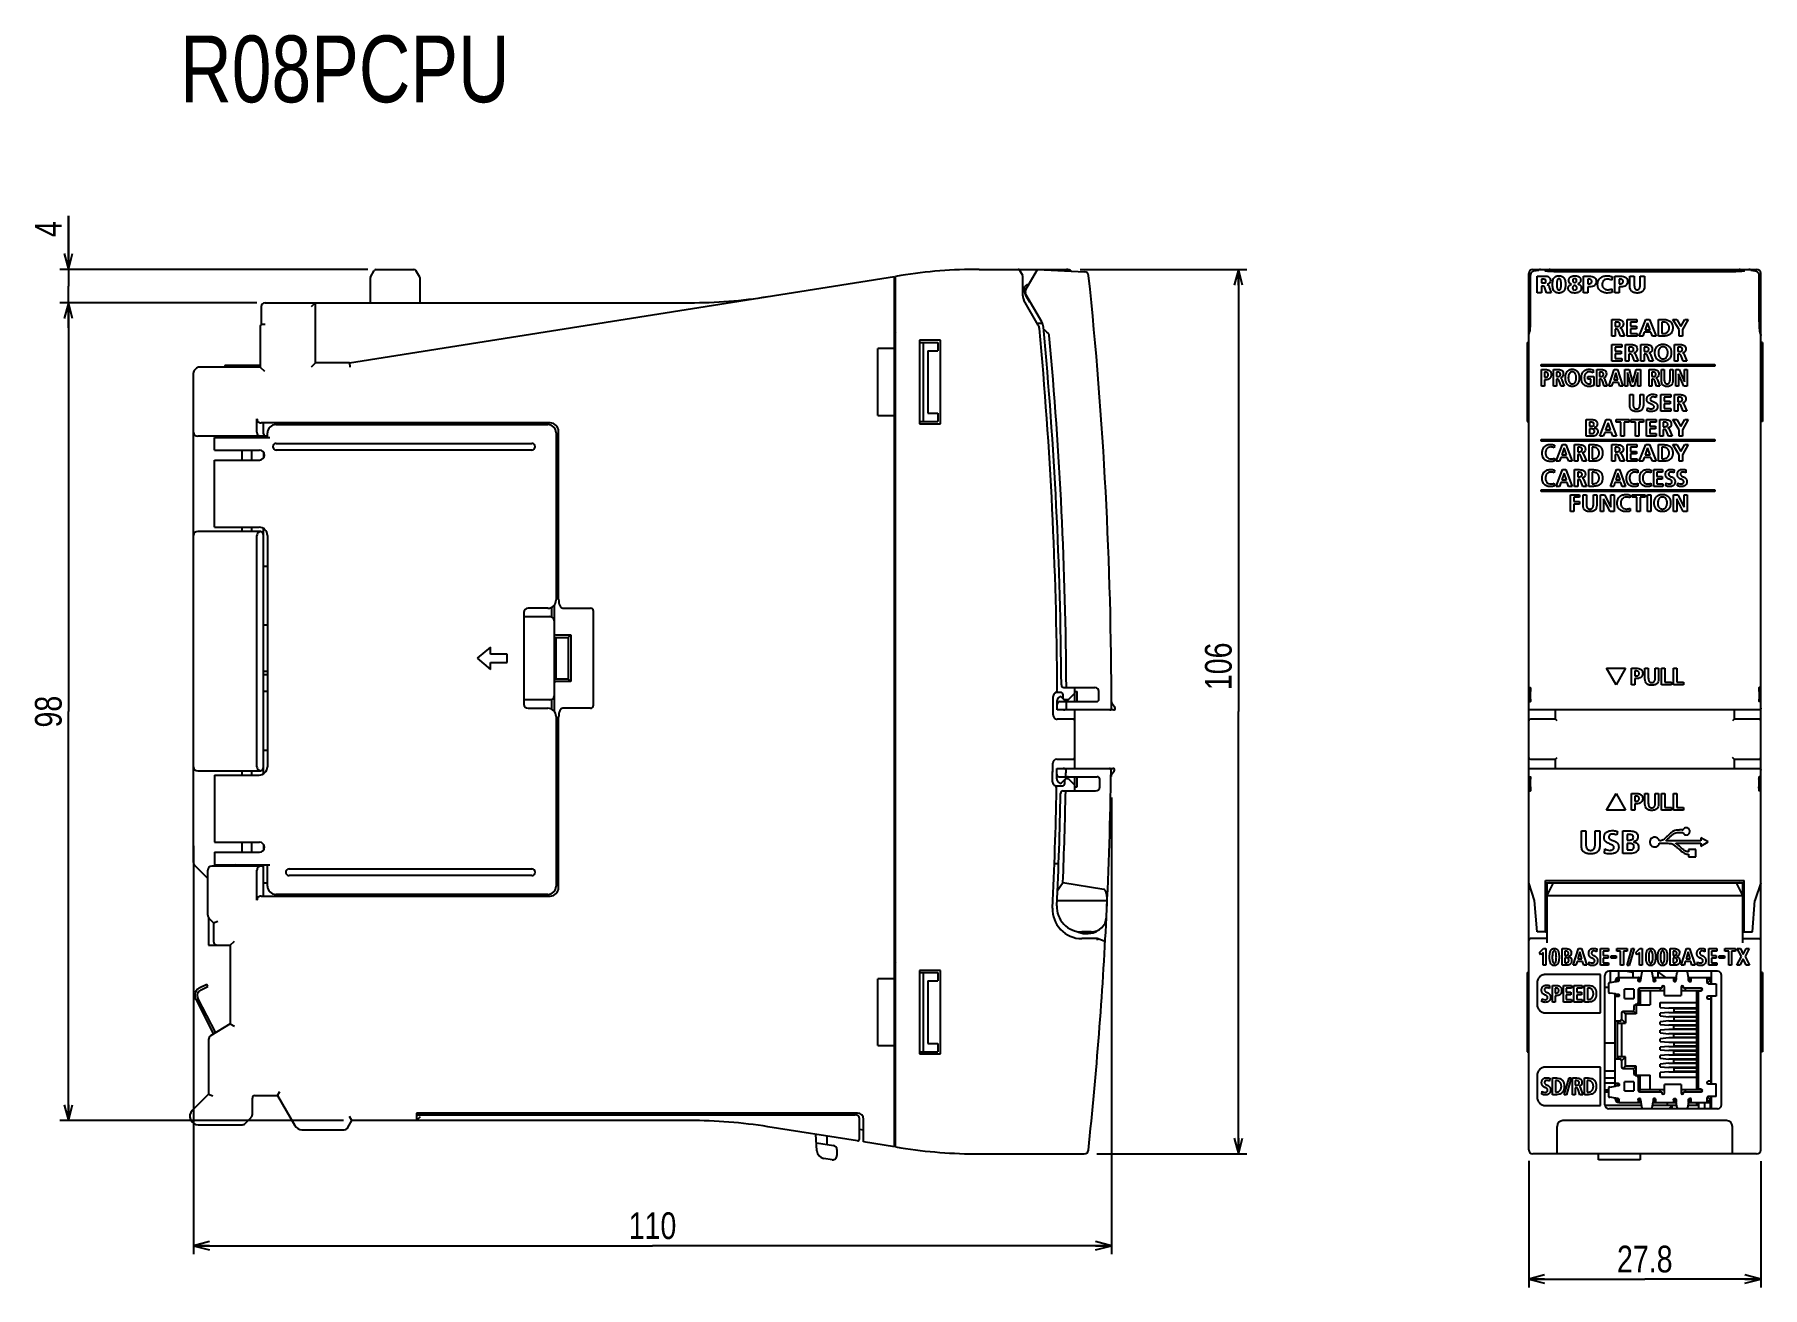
# Model space of a CAD drawing. Extents: x -3 to 204, y 0 to 150.
import ezdxf

# ---------------------------------------------------------------- set-up
doc = ezdxf.new("R2010")
doc.units = 0
doc.header["$LTSCALE"] = 19.36
doc.layers.get('0').update_dxf_attribs({"linetype": 'CONTINUOUS'})
doc.styles.get("Standard").update_dxf_attribs({"font": 'txt', "width": 0.8})
doc.dimstyles.new('DIMSTYLE_1', dxfattribs={"dimtxt": 3.2, "dimasz": 1.9, "dimexe": 0.18, "dimexo": 0.0625, "dimgap": 0.09, "dimtad": 1, "dimdec": 3, "dimtxsty": 'STANDARD', "dimblk": 'OPEN', "dimblk1": 'OPEN', "dimblk2": 'OPEN', "dimcen": 0.09, "dimazin": 3, "dimtp": 0.05, "dimtm": 0.05, "dimtfac": 1, "dimtdec": 3, "dimtofl": 0, "dimtmove": 0, "dimatfit": 3, "dimtolj": 1})

msp = doc.modelspace()

# ---------------------------------------------------------------- texts
at = {"color": 2, "linetype": 'CONTINUOUS', "insert": (14.3992, 150.0192), "char_height": 8, "width": 44.8, "attachment_point": 1}
msp.add_mtext('R08PCPU', dxfattribs=at)

# ---------------------------------------------------------------- blocks, each defined once
blk = doc.blocks.new('_OPEN')
at = {"color": 0, "linetype": 'BYBLOCK'}
for p, q in [((0, 0), (-1, 0.26)), ((-1, -0.26), (0, 0)), ((-1, 0), (0, 0))]:
    blk.add_line(p, q, dxfattribs=at)
blk = doc.blocks.new('*D1')
at = {"color": 2, "linetype": 'CONTINUOUS'}
for p, q in [((176, 15.19), (176, 0)), ((203.8, 15.15), (203.8, 0)), ((176, 1), (189.9, 1)), ((203.8, 1), (189.9, 1))]:
    blk.add_line(p, q, dxfattribs=at)
at = {"color": 2, "linetype": 'CONTINUOUS', "xscale": 1.9, "yscale": 1.9, "zscale": 1.9, "rotation": 180}
blk.add_blockref('_OPEN', (176, 1), dxfattribs=at)
at = {"color": 2, "linetype": 'CONTINUOUS', "xscale": 1.9, "yscale": 1.9, "zscale": 1.9}
blk.add_blockref('_OPEN', (203.8, 1), dxfattribs=at)
at = {"color": 2, "linetype": 'CONTINUOUS', "insert": (189.9, 5), "char_height": 3.2, "width": 10.24, "attachment_point": 2}
blk.add_mtext('27.8', dxfattribs=at)
blk = doc.blocks.new('*D2')
at = {"color": 2, "linetype": 'CONTINUOUS'}
for p, q in [((23.6, 118), (0, 118)), ((1, 118), (1, 69)), ((1, 20), (1, 69)), ((33.99, 20), (0, 20))]:
    blk.add_line(p, q, dxfattribs=at)
at = {"color": 2, "linetype": 'CONTINUOUS', "xscale": 1.9, "yscale": 1.9, "zscale": 1.9}
for p, rotation in [((1, 118), 90), ((1, 20), 270)]:
    blk.add_blockref('_OPEN', p, dxfattribs=dict(at, rotation=rotation))
at = {"color": 2, "linetype": 'CONTINUOUS', "insert": (-3, 69), "char_height": 3.2, "width": 5.12, "attachment_point": 2, "rotation": 90}
blk.add_mtext('98', dxfattribs=at)
blk = doc.blocks.new('*D3')
at = {"color": 2, "linetype": 'CONTINUOUS'}
for p, q in [((1, 122), (1, 128.43)), ((1, 128.43), (1, 120)), ((36.9, 122), (0, 122)), ((1, 115), (1, 120)), ((23.6, 118), (0, 118)), ((1, 118), (1, 115))]:
    blk.add_line(p, q, dxfattribs=at)
at = {"color": 2, "linetype": 'CONTINUOUS', "xscale": 1.9, "yscale": 1.9, "zscale": 1.9}
for p, rotation in [((1, 122), 270), ((1, 118), 90)]:
    blk.add_blockref('_OPEN', p, dxfattribs=dict(at, rotation=rotation))
at = {"color": 2, "linetype": 'CONTINUOUS', "insert": (-3, 125.87), "char_height": 3.2, "width": 2.56, "attachment_point": 1, "rotation": 90}
blk.add_mtext('4', dxfattribs=at)
blk = doc.blocks.new('*D4')
at = {"color": 2, "linetype": 'CONTINUOUS'}
for p, q in [((126, 58.73), (126, 4)), ((16, 52.9), (16, 4)), ((16, 5), (71, 5)), ((126, 5), (71, 5))]:
    blk.add_line(p, q, dxfattribs=at)
at = {"color": 2, "linetype": 'CONTINUOUS', "xscale": 1.9, "yscale": 1.9, "zscale": 1.9, "rotation": 180}
blk.add_blockref('_OPEN', (16, 5), dxfattribs=at)
at = {"color": 2, "linetype": 'CONTINUOUS', "xscale": 1.9, "yscale": 1.9, "zscale": 1.9}
blk.add_blockref('_OPEN', (126, 5), dxfattribs=at)
at = {"color": 2, "linetype": 'CONTINUOUS', "insert": (71, 9), "char_height": 3.2, "width": 7.68, "attachment_point": 2}
blk.add_mtext('110', dxfattribs=at)
blk = doc.blocks.new('*D5')
at = {"color": 2, "linetype": 'CONTINUOUS'}
for p, q in [((122.23, 122), (142.2, 122)), ((141.2, 122), (141.2, 69)), ((141.2, 16), (141.2, 69)), ((124.26, 16), (142.2, 16))]:
    blk.add_line(p, q, dxfattribs=at)
at = {"color": 2, "linetype": 'CONTINUOUS', "xscale": 1.9, "yscale": 1.9, "zscale": 1.9}
for p, rotation in [((141.2, 122), 90), ((141.2, 16), 270)]:
    blk.add_blockref('_OPEN', p, dxfattribs=dict(at, rotation=rotation))
at = {"color": 2, "linetype": 'CONTINUOUS', "insert": (137.2, 74.43), "char_height": 3.2, "width": 7.68, "attachment_point": 2, "rotation": 90}
blk.add_mtext('106', dxfattribs=at)

# ---------------------------------------------------------------- dimensions: what is measured, and where the dimension line sits
at = {"color": 2, "linetype": 'CONTINUOUS'}
for base, p1, p2, angle, text, picture, middle in [((1, 122), (23.6, 118), (36.9006, 122), 90, '4', '*D3', (-1.4, 127.1471)), ((141.2, 122), (124.2616, 16), (122.2296, 122), 90, '106', '*D5', (140.5206, 70.9989)), ((1, 20), (23.6, 118), (33.9851, 20), 270, '98', '*D2', (-0.2529, 66.7114)), ((176, 1), (203.8, 15.1473), (176, 15.1927), 180, '27.8', '*D1', (184.78, 3.4))]:
    dim = msp.add_linear_dim(base=base, p1=p1, p2=p2, angle=angle, text=text, dimstyle='DIMSTYLE_1', dxfattribs=at)
    dim.commit()
    dim.dimension.update_dxf_attribs({"geometry": picture, "text_midpoint": middle, "dimtype": 160})
dim = msp.add_linear_dim(base=(126, 5), p1=(16, 52.9), p2=(126, 58.7263), text='110', dimstyle='DIMSTYLE_1', dxfattribs=at)
dim.commit()
dim.dimension.update_dxf_attribs({"geometry": '*D4', "text_midpoint": (67.16, 7.4), "dimtype": 160})

# ---------------------------------------------------------------- linework, layer by layer
at = {"color": 7, "linetype": 'CONTINUOUS'}
for p, q in [((34.7, 110.8), (100, 121.1425)), ((37.15, 120.9196), (37.15, 118)), ((37.1902, 121.0696), (37.6407, 121.85)), ((37.9006, 122), (42.3994, 122)), ((43.1098, 121.0696), (42.6593, 121.85)), ((43.15, 118), (43.15, 120.9196)), ((100, 16.8575), (100, 121.1425)), ((100.7501, 121.2613), (100.1, 121.1583)), ((100.1, 16.8417), (100.1, 121.1583)), ((110.1361, 122), (120.6, 122)), ((114.9936, 121.9), (115.3341, 121.3103)), ((115.3609, 118.8252), (115.3609, 121.2103)), ((115.7536, 119.5837), (117.1487, 122)), ((116.0584, 120.1637), (116.0873, 120.1617)), ((117.1487, 122), (122.7906, 121.7043)), ((120, 122), (120, 121.8506)), ((176, 16.5), (176, 121.5)), ((176.1866, 121.2781), (176.186, 116.5832)), ((176.1889, 121.3264), (176.1866, 121.2834)), ((176.1866, 121.2834), (176.1866, 121.278)), ((176.1947, 121.3681), (176.1889, 121.3264)), ((176.2038, 121.4081), (176.1947, 121.3681)), ((176.2157, 121.4463), (176.2038, 121.4081)), ((176.2302, 121.4825), (176.2157, 121.4463)), ((176.247, 121.5166), (176.2302, 121.4825)), ((176.2658, 121.5484), (176.247, 121.5166)), ((176.2863, 121.5779), (176.2658, 121.5484)), ((176.3082, 121.6051), (176.2863, 121.5779)), ((176.3312, 121.63), (176.3082, 121.6051)), ((176.355, 121.6526), (176.3312, 121.63)), ((176.3794, 121.6729), (176.355, 121.6526)), ((176.404, 121.691), (176.3794, 121.6729)), ((176.4286, 121.7068), (176.404, 121.691)), ((176.4531, 121.7207), (176.4286, 121.7068)), ((176.4772, 121.7327), (176.4531, 121.7207)), ((176.5008, 121.743), (176.4772, 121.7327)), ((176.5, 122), (203.3, 122)), ((176.5238, 121.7516), (176.5008, 121.743)), ((176.5461, 121.7588), (176.5238, 121.7516)), ((176.5673, 121.7647), (176.5461, 121.7588)), ((176.5874, 121.7694), (176.5673, 121.7647)), ((176.606, 121.7731), (176.5874, 121.7694)), ((176.6137, 121.7744), (176.606, 121.7731)), ((177.2006, 121.8723), (176.6137, 121.7744)), ((177.0005, 121.1978), (177.951, 121.1978)), ((177.0005, 119.199), (177.0005, 121.1978)), ((177.0533, 121.8477), (177.0596, 121.8542)), ((177.6733, 120.8199), (177.5331, 120.8199)), ((177.5331, 120.8199), (177.5331, 120.3675)), ((177.5331, 120.3675), (177.6733, 120.3675)), ((178, 121.7986), (178, 122)), ((178.15, 122), (178.15, 121.7707)), ((178.2117, 120.1898), (178.2117, 120.1843)), ((179, 121.7456), (200.8, 121.7456)), ((181.1253, 120.227), (181.1253, 120.2297)), ((181.8901, 120.2614), (181.8901, 120.2556)), ((182.5464, 121.1978), (183.1823, 121.1978)), ((182.5464, 119.199), (182.5464, 121.1978)), ((183.2164, 120.8199), (183.079, 120.8199)), ((183.079, 120.8199), (183.079, 120.2759)), ((183.079, 120.2759), (183.2164, 120.2759)), ((185.9891, 121.1293), (185.946, 120.6965)), ((186.3074, 121.1978), (186.9433, 121.1978)), ((186.3074, 119.199), (186.3074, 121.1978)), ((186.9775, 120.8199), (186.84, 120.8199)), ((186.84, 120.8199), (186.84, 120.2759)), ((186.84, 120.2759), (186.9775, 120.2759)), ((188.1147, 121.1978), (188.6473, 121.1978)), ((188.1147, 119.9579), (188.1147, 121.1978)), ((188.6473, 121.1978), (188.6473, 120.0465)), ((189.3346, 121.1978), (189.8672, 121.1978)), ((189.3346, 120.0465), (189.3346, 121.1978)), ((189.8672, 121.1978), (189.8672, 119.9579)), ((201.65, 122), (201.65, 121.7707)), ((201.8, 121.7986), (201.8, 122)), ((203.1053, 121.788), (202.5994, 121.8723)), ((202.7404, 121.8542), (202.7467, 121.8477)), ((203.1863, 121.7744), (203.1053, 121.788)), ((203.1955, 121.7728), (203.1863, 121.7744)), ((203.215, 121.7689), (203.1955, 121.7728)), ((203.2361, 121.7638), (203.215, 121.7689)), ((203.2584, 121.7575), (203.2361, 121.7638)), ((203.2816, 121.7497), (203.2584, 121.7575)), ((203.3057, 121.7403), (203.2816, 121.7497)), ((203.3304, 121.7291), (203.3057, 121.7403)), ((203.3556, 121.716), (203.3304, 121.7291)), ((203.3811, 121.7008), (203.3556, 121.716)), ((203.4068, 121.6833), (203.3811, 121.7008)), ((203.4324, 121.6635), (203.4068, 121.6833)), ((203.4575, 121.6411), (203.4324, 121.6635)), ((203.4819, 121.6162), (203.4575, 121.6411)), ((203.5053, 121.5889), (203.4819, 121.6162)), ((203.5272, 121.5589), (203.5053, 121.5889)), ((203.5474, 121.5265), (203.5272, 121.5589)), ((203.5656, 121.4916), (203.5474, 121.5265)), ((203.5814, 121.4543), (203.5656, 121.4916)), ((203.5944, 121.4149), (203.5814, 121.4543)), ((203.6043, 121.3734), (203.5944, 121.4149)), ((203.6107, 121.3301), (203.6043, 121.3734)), ((203.6134, 121.2853), (203.6107, 121.3301)), ((203.6134, 121.278), (203.6134, 121.2853)), ((203.614, 116.5851), (203.6134, 121.2781)), ((203.8, 16.5), (203.8, 121.5)), ((100.1, 120), (100, 120)), ((117.23, 115.3199), (115.4949, 118.3252)), ((117.6511, 115.6972), (115.7536, 118.9837)), ((177.5331, 119.199), (177.0005, 119.199)), ((177.6447, 119.9893), (177.5331, 119.9893)), ((177.5331, 119.9893), (177.5331, 119.199)), ((178.1342, 119.199), (178.0199, 119.5597)), ((178.6899, 119.199), (178.1342, 119.199)), ((178.4953, 119.7429), (178.6899, 119.199)), ((183.079, 119.199), (182.5464, 119.199)), ((183.2853, 119.8976), (183.079, 119.8976)), ((183.079, 119.8976), (183.079, 119.199)), ((185.966, 119.663), (185.9918, 119.2448)), ((186.84, 119.199), (186.3074, 119.199)), ((187.0464, 119.8976), (186.84, 119.8976)), ((186.84, 119.8976), (186.84, 119.199)), ((24.1, 117.5), (24.1, 115.4)), ((24.6, 118), (75.4369, 118)), ((30.6, 118), (30.1, 117.5)), ((30.6, 110.8), (30.6, 118)), ((176.1812, 116.0992), (176.1784, 115.9464)), ((176.1834, 116.2578), (176.1812, 116.0992)), ((176.185, 116.42), (176.1834, 116.2578)), ((176.186, 116.5832), (176.185, 116.42)), ((185.9594, 115.9988), (186.3918, 115.9988)), ((185.9594, 114), (185.9594, 115.9988)), ((187.787, 115.9988), (188.9666, 115.9988)), ((187.787, 114), (187.787, 115.9988)), ((188.9666, 115.9988), (188.9666, 115.6839)), ((189.245, 114), (190.0243, 115.9988)), ((190.0243, 115.9988), (190.4763, 115.9988)), ((190.4763, 115.9988), (191.2611, 114)), ((191.5481, 115.9988), (192.0948, 115.9988)), ((191.5481, 114), (191.5481, 115.9988)), ((193.2723, 115.9988), (193.7422, 115.9988)), ((194.0027, 114.7903), (193.2723, 115.9988)), ((193.7422, 115.9988), (194.2146, 115.1599)), ((194.2146, 115.1599), (194.6958, 115.9988)), ((195.1196, 115.9988), (194.4037, 114.7903)), ((194.6958, 115.9988), (195.1196, 115.9988)), ((203.615, 116.4221), (203.614, 116.5851)), ((203.6166, 116.2601), (203.615, 116.4221)), ((203.6188, 116.1015), (203.6166, 116.2601)), ((203.6216, 115.9486), (203.6188, 116.1015)), ((203.6248, 115.8035), (203.6216, 115.9486)), ((24, 115.1764), (24, 110.3)), ((24.3764, 115.4), (24.1, 115.4)), ((100.1, 115.75), (100, 115.75)), ((117.7452, 115.5), (117.126, 115.5)), ((176.1043, 114.5747), (176.0188, 114.2305)), ((176.1044, 114.5768), (176.1043, 114.5759)), ((176.1065, 114.5892), (176.1044, 114.5768)), ((176.1091, 114.6073), (176.1065, 114.5892)), ((176.1122, 114.631), (176.1091, 114.6073)), ((176.1157, 114.6601), (176.1122, 114.631)), ((176.1194, 114.695), (176.1157, 114.6601)), ((176.1234, 114.7359), (176.1194, 114.695)), ((176.1276, 114.7833), (176.1234, 114.7359)), ((176.132, 114.8375), (176.1276, 114.7833)), ((176.1365, 114.8989), (176.132, 114.8375)), ((176.1411, 114.9675), (176.1365, 114.8989)), ((176.1457, 115.0436), (176.1411, 114.9675)), ((176.1503, 115.1273), (176.1457, 115.0436)), ((176.1549, 115.2187), (176.1503, 115.1273)), ((176.1593, 115.3178), (176.1549, 115.2187)), ((176.1636, 115.4248), (176.1593, 115.3178)), ((176.1677, 115.5407), (176.1636, 115.4248)), ((176.1715, 115.666), (176.1677, 115.5407)), ((176.1751, 115.8014), (176.1715, 115.666)), ((176.1784, 115.9464), (176.1751, 115.8014)), ((186.3604, 114), (185.9594, 114)), ((186.492, 115.6839), (186.3604, 115.6839)), ((186.3604, 115.6839), (186.3604, 115.1455)), ((186.3604, 115.1455), (186.492, 115.1455)), ((186.4893, 114.8306), (186.3604, 114.8306)), ((186.3604, 114.8306), (186.3604, 114)), ((187.0078, 114), (186.767, 114.6242)), ((186.9216, 114.9935), (186.9216, 114.988)), ((187.4543, 114), (187.0078, 114)), ((187.1335, 114.7817), (187.4543, 114)), ((188.9725, 114), (187.787, 114)), ((188.9666, 115.6839), (188.1881, 115.6839)), ((188.1881, 115.6839), (188.1881, 115.1913)), ((188.1881, 115.1913), (188.9012, 115.1913)), ((188.9012, 114.8764), (188.1881, 114.8764)), ((188.1881, 114.8764), (188.1881, 114.3149)), ((188.1881, 114.3149), (188.9725, 114.3149)), ((188.9012, 115.1913), (188.9012, 114.8764)), ((188.9725, 114.3149), (188.9725, 114)), ((189.6605, 114), (189.245, 114)), ((189.8348, 114.4582), (189.6605, 114)), ((190.6454, 114.4582), (189.8348, 114.4582)), ((190.2389, 115.5978), (189.9495, 114.7731)), ((189.9495, 114.7731), (190.5338, 114.7731)), ((190.2448, 115.5978), (190.2389, 115.5978)), ((190.5338, 114.7731), (190.2448, 115.5978)), ((190.8174, 114), (190.6454, 114.4582)), ((191.2611, 114), (190.8174, 114)), ((192.0948, 114), (191.5481, 114)), ((192.1723, 115.6839), (191.9487, 115.6839)), ((191.9487, 115.6839), (191.9487, 114.3149)), ((191.9487, 114.3149), (192.1723, 114.3149)), ((194.0027, 114), (194.0027, 114.7903)), ((194.4037, 114), (194.0027, 114)), ((194.4037, 114.7903), (194.4037, 114)), ((203.6284, 115.668), (203.6248, 115.8035)), ((203.6323, 115.5425), (203.6284, 115.668)), ((203.6364, 115.4266), (203.6323, 115.5425)), ((203.6406, 115.3195), (203.6364, 115.4266)), ((203.6451, 115.2203), (203.6406, 115.3195)), ((203.6496, 115.1288), (203.6451, 115.2203)), ((203.6542, 115.045), (203.6496, 115.1288)), ((203.6588, 114.9688), (203.6542, 115.045)), ((203.6634, 114.9001), (203.6588, 114.9688)), ((203.6679, 114.8386), (203.6634, 114.9001)), ((203.6723, 114.7843), (203.6679, 114.8386)), ((203.6765, 114.7367), (203.6723, 114.7843)), ((203.6805, 114.6957), (203.6765, 114.7367)), ((203.6842, 114.6608), (203.6805, 114.6957)), ((203.6877, 114.6315), (203.6842, 114.6608)), ((203.6908, 114.6078), (203.6877, 114.6315)), ((203.6935, 114.5895), (203.6908, 114.6078)), ((203.6955, 114.577), (203.6935, 114.5895)), ((203.6967, 114.5706), (203.6955, 114.577)), ((203.7812, 114.2305), (203.6966, 114.571)), ((100.1, 112.5), (98, 112.5)), ((98, 104.5), (98, 112.5)), ((105.5, 113.5), (103, 113.5)), ((103, 113.5), (103, 103.5)), ((103, 113.25), (105.1821, 113.25)), ((103.45, 113.25), (103.45, 103.75)), ((104, 112.25), (105.1821, 112.25)), ((104, 112.25), (104, 104.75)), ((105.1821, 113.25), (105.1821, 112.25)), ((105.5, 103.5), (105.5, 113.5)), ((175.8, 113.25), (176, 113.25)), ((175.8, 113.25), (175.8, 103.75)), ((185.9591, 112.9988), (187.1387, 112.9988)), ((185.9591, 111), (185.9591, 112.9988)), ((187.1387, 112.6839), (186.3601, 112.6839)), ((186.3601, 112.6839), (186.3601, 112.1913)), ((186.3601, 112.1913), (187.0732, 112.1913)), ((187.0732, 111.8764), (186.3601, 111.8764)), ((186.3601, 111.8764), (186.3601, 111.3149)), ((187.0732, 112.1913), (187.0732, 111.8764)), ((187.1387, 112.9988), (187.1387, 112.6839)), ((187.6089, 112.9988), (188.0413, 112.9988)), ((187.6089, 111), (187.6089, 112.9988)), ((188.1415, 112.6839), (188.0099, 112.6839)), ((188.0099, 112.6839), (188.0099, 112.1455)), ((188.0099, 112.1455), (188.1415, 112.1455)), ((188.1388, 111.8306), (188.0099, 111.8306)), ((188.0099, 111.8306), (188.0099, 111)), ((188.5712, 111.9935), (188.5712, 111.988)), ((189.4252, 112.9988), (189.8576, 112.9988)), ((189.4252, 111), (189.4252, 112.9988)), ((189.9578, 112.6839), (189.8262, 112.6839)), ((189.8262, 112.6839), (189.8262, 112.1455)), ((189.8262, 112.1455), (189.9578, 112.1455)), ((189.955, 111.8306), (189.8262, 111.8306)), ((189.8262, 111.8306), (189.8262, 111)), ((190.3874, 111.9935), (190.3874, 111.988)), ((193.447, 112.9988), (193.8794, 112.9988)), ((193.447, 111), (193.447, 112.9988)), ((193.9796, 112.6839), (193.848, 112.6839)), ((193.848, 112.6839), (193.848, 112.1455)), ((193.848, 112.1455), (193.9796, 112.1455)), ((193.9769, 111.8306), (193.848, 111.8306)), ((193.848, 111.8306), (193.848, 111)), ((194.4092, 111.9935), (194.4092, 111.988)), ((204, 113.25), (203.8, 113.25)), ((204, 113.25), (204, 103.75)), ((16.3536, 110.1536), (16.1464, 109.9464)), ((24, 110.3), (16.7071, 110.3)), ((19.7, 110.3), (19.7, 110.35)), ((24, 110.5), (19.85, 110.5)), ((24, 110.3), (24.5, 109.8)), ((30.6, 110.8), (30.1, 110.3)), ((34.7, 110.8), (30.6, 110.8)), ((34.7, 110.8), (34.7394, 110.3)), ((177.5007, 110.5993), (198.3008, 110.5993)), ((177.5007, 110.3992), (177.5007, 110.5993)), ((198.3008, 110.3992), (177.5007, 110.3992)), ((177.5448, 109.9987), (177.9754, 109.9987)), ((177.5448, 107.9998), (177.5448, 109.9987)), ((178.9714, 109.9987), (179.3386, 109.9987)), ((178.9714, 107.9998), (178.9714, 109.9987)), ((183.7304, 109.9501), (183.7087, 109.6121)), ((184.1356, 109.9987), (184.5028, 109.9987)), ((184.1356, 107.9998), (184.1356, 109.9987)), ((185.5746, 107.9998), (186.2364, 109.9987)), ((187.1445, 111), (185.9591, 111)), ((186.2364, 109.9987), (186.6205, 109.9987)), ((186.3601, 111.3149), (187.1445, 111.3149)), ((186.6205, 109.9987), (187.2875, 107.9998)), ((187.1445, 111.3149), (187.1445, 111)), ((187.4956, 109.9987), (188.0406, 109.9987)), ((187.4956, 107.9998), (187.4956, 109.9987)), ((188.0099, 111), (187.6089, 111)), ((188.0406, 109.9987), (188.4444, 108.4839)), ((188.6573, 111), (188.4165, 111.6242)), ((188.4495, 108.4839), (188.8533, 109.9987)), ((189.1038, 111), (188.6573, 111)), ((188.783, 111.7817), (189.1038, 111)), ((188.8533, 109.9987), (189.3983, 109.9987)), ((189.3983, 109.9987), (189.3983, 107.9998)), ((189.8262, 111), (189.4252, 111)), ((190.4735, 111), (190.2327, 111.6242)), ((190.4174, 109.9987), (190.785, 109.9987)), ((190.4174, 107.9998), (190.4174, 109.9987)), ((190.92, 111), (190.4735, 111)), ((190.5993, 111.7817), (190.92, 111)), ((191.8857, 109.9987), (192.2261, 109.9987)), ((191.8857, 108.7214), (191.8857, 109.9987)), ((192.2261, 109.9987), (192.2261, 108.8446)), ((192.932, 109.9987), (193.2723, 109.9987)), ((192.932, 108.8446), (192.932, 109.9987)), ((193.2723, 109.9987), (193.2723, 108.7214)), ((193.848, 111), (193.447, 111)), ((193.6024, 109.9987), (194.0206, 109.9987)), ((193.6024, 107.9998), (193.6024, 109.9987)), ((194.0206, 109.9987), (194.6679, 108.5038)), ((194.4953, 111), (194.2545, 111.6242)), ((194.9418, 111), (194.4953, 111)), ((194.6211, 111.7817), (194.9418, 111)), ((194.6728, 109.9987), (194.9987, 109.9987)), ((194.6728, 108.5038), (194.6728, 109.9987)), ((194.9987, 109.9987), (194.9987, 107.9998)), ((198.3008, 110.5993), (198.3008, 110.3992)), ((16, 50.9071), (16, 109.5929)), ((177.8852, 107.9998), (177.5448, 107.9998)), ((178.0044, 109.6836), (177.8852, 109.6836)), ((177.8852, 109.6836), (177.8852, 109.0737)), ((177.8852, 109.0737), (178.0044, 109.0737)), ((178.0288, 108.7588), (177.8852, 108.7588)), ((177.8852, 108.7588), (177.8852, 107.9998)), ((179.3121, 107.9998), (178.9714, 107.9998)), ((179.4237, 109.6836), (179.3121, 109.6836)), ((179.3121, 109.6836), (179.3121, 109.1453)), ((179.3121, 109.1453), (179.4237, 109.1453)), ((179.4217, 108.8303), (179.3121, 108.8303)), ((179.3121, 108.8303), (179.3121, 107.9998)), ((179.862, 107.9998), (179.6573, 108.6241)), ((179.7889, 108.9936), (179.7889, 108.9879)), ((180.2416, 107.9998), (179.862, 107.9998)), ((179.9687, 108.7817), (180.2416, 107.9998)), ((183.0955, 109.1453), (183.7818, 109.1453)), ((183.0955, 108.8303), (183.0955, 109.1453)), ((183.4555, 108.8303), (183.0955, 108.8303)), ((183.4555, 108.309), (183.4555, 108.8303)), ((183.7818, 109.1453), (183.7818, 108.0686)), ((184.4763, 107.9998), (184.1356, 107.9998)), ((184.5879, 109.6836), (184.4763, 109.6836)), ((184.4763, 109.6836), (184.4763, 109.1453)), ((184.4763, 109.1453), (184.5879, 109.1453)), ((184.5855, 108.8303), (184.4763, 108.8303)), ((184.4763, 108.8303), (184.4763, 107.9998)), ((185.0261, 107.9998), (184.8215, 108.6241)), ((184.9531, 108.9936), (184.9531, 108.9879)), ((185.4055, 107.9998), (185.0261, 107.9998)), ((185.1329, 108.7817), (185.4055, 107.9998)), ((185.9274, 107.9998), (185.5746, 107.9998)), ((186.0755, 108.458), (185.9274, 107.9998)), ((186.7642, 108.458), (186.0755, 108.458)), ((186.4187, 109.5978), (186.173, 108.7731)), ((186.173, 108.7731), (186.6695, 108.7731)), ((186.4235, 109.5978), (186.4187, 109.5978)), ((186.6695, 108.7731), (186.4235, 109.5978)), ((186.9103, 107.9998), (186.7642, 108.458)), ((187.2875, 107.9998), (186.9103, 107.9998)), ((187.8215, 107.9998), (187.4956, 107.9998)), ((187.8267, 109.6493), (187.8215, 109.6436)), ((187.8215, 109.6436), (187.8215, 107.9998)), ((188.2838, 107.9998), (187.8267, 109.6493)), ((188.6101, 107.9998), (188.2838, 107.9998)), ((188.4444, 108.4839), (188.4495, 108.4839)), ((189.0672, 109.6493), (188.6101, 107.9998)), ((189.0724, 109.6493), (189.0672, 109.6493)), ((189.0724, 107.9998), (189.0724, 109.6493)), ((189.3983, 107.9998), (189.0724, 107.9998)), ((190.7581, 107.9998), (190.4174, 107.9998)), ((190.8701, 109.6836), (190.7581, 109.6836)), ((190.7581, 109.6836), (190.7581, 109.1453)), ((190.7581, 109.1453), (190.8701, 109.1453)), ((190.8677, 108.8303), (190.7581, 108.8303)), ((190.7581, 108.8303), (190.7581, 107.9998)), ((191.3079, 107.9998), (191.1036, 108.6241)), ((191.2349, 108.9936), (191.2349, 108.9879)), ((191.6876, 107.9998), (191.3079, 107.9998)), ((191.4151, 108.7817), (191.6876, 107.9998)), ((193.9283, 107.9998), (193.6024, 107.9998)), ((193.9331, 109.4946), (193.9283, 109.4946)), ((193.9283, 109.4946), (193.9283, 107.9998)), ((194.5828, 107.9998), (193.9331, 109.4946)), ((194.9987, 107.9998), (194.5828, 107.9998)), ((194.6679, 108.5038), (194.6728, 108.5038)), ((188.0995, 106.9983), (188.5005, 106.9983)), ((188.0995, 105.7211), (188.0995, 106.9983)), ((188.5005, 106.9983), (188.5005, 105.8442)), ((189.3308, 106.9983), (189.7318, 106.9983)), ((189.3308, 105.8442), (189.3308, 106.9983)), ((189.7318, 106.9983), (189.7318, 105.7211)), ((191.3217, 106.9611), (191.2842, 106.6318)), ((191.8316, 106.9983), (193.0115, 106.9983)), ((191.8316, 104.9995), (191.8316, 106.9983)), ((193.0115, 106.6833), (192.2326, 106.6833)), ((192.2326, 106.6833), (192.2326, 106.1908)), ((192.2326, 106.1908), (192.9457, 106.1908)), ((192.9457, 105.8757), (192.2326, 105.8757)), ((192.2326, 105.8757), (192.2326, 105.3145)), ((192.9457, 106.1908), (192.9457, 105.8757)), ((193.0115, 106.9983), (193.0115, 106.6833)), ((193.4477, 106.9983), (193.88, 106.9983)), ((193.4477, 104.9995), (193.4477, 106.9983)), ((193.9803, 106.6833), (193.8483, 106.6833)), ((193.8483, 106.6833), (193.8483, 106.145)), ((193.8483, 106.145), (193.9803, 106.145)), ((193.9772, 105.8299), (193.8483, 105.8299)), ((193.8483, 105.8299), (193.8483, 104.9995)), ((194.4957, 104.9995), (194.2552, 105.6237)), ((194.4099, 105.9932), (194.4099, 105.9875)), ((194.6218, 105.7814), (194.9425, 104.9995)), ((23.6, 102.5), (23.6, 104.1)), ((58.75, 103.6), (24.1, 103.6)), ((24.4, 102.3), (24.4, 103.6)), ((98, 104.5), (100.1, 104.5)), ((103, 103.75), (105.1821, 103.75)), ((104, 104.75), (105.1821, 104.75)), ((105.1821, 104.75), (105.1821, 103.75)), ((175.8, 103.75), (176, 103.75)), ((182.8764, 103.9982), (183.5751, 103.9982)), ((182.8764, 101.9993), (182.8764, 103.9982)), ((183.4321, 103.6833), (183.2774, 103.6833)), ((183.2774, 103.6833), (183.2774, 103.1906)), ((184.5066, 101.9993), (185.2856, 103.9982)), ((185.5002, 103.5972), (185.2108, 102.7724)), ((185.2856, 103.9982), (185.7379, 103.9982)), ((185.5061, 103.5972), (185.5002, 103.5972)), ((185.7951, 102.7724), (185.5061, 103.5972)), ((185.7379, 103.9982), (186.5227, 101.9993)), ((186.4717, 103.9982), (188.0179, 103.9982)), ((186.4717, 103.6833), (186.4717, 103.9982)), ((187.0443, 103.6833), (186.4717, 103.6833)), ((187.0443, 101.9993), (187.0443, 103.6833)), ((188.0179, 103.6833), (187.4453, 103.6833)), ((187.4453, 103.6833), (187.4453, 101.9993)), ((188.0179, 103.9982), (188.0179, 103.6833)), ((188.2149, 103.9982), (189.7614, 103.9982)), ((188.2149, 103.6833), (188.2149, 103.9982)), ((188.7878, 103.6833), (188.2149, 103.6833)), ((188.7878, 101.9993), (188.7878, 103.6833)), ((189.7614, 103.6833), (189.1889, 103.6833)), ((189.1889, 103.6833), (189.1889, 101.9993)), ((189.7614, 103.9982), (189.7614, 103.6833)), ((190.0884, 103.9982), (191.2683, 103.9982)), ((190.0884, 101.9993), (190.0884, 103.9982)), ((190.1762, 105.0424), (190.2134, 105.4033)), ((191.2683, 103.6833), (190.4894, 103.6833)), ((190.4894, 103.6833), (190.4894, 103.1906)), ((191.2683, 103.9982), (191.2683, 103.6833)), ((191.7007, 103.9982), (192.1334, 103.9982)), ((191.7007, 101.9993), (191.7007, 103.9982)), ((193.0174, 104.9995), (191.8316, 104.9995)), ((192.2333, 103.6833), (192.1017, 103.6833)), ((192.1017, 103.6833), (192.1017, 103.1448)), ((192.2326, 105.3145), (193.0174, 105.3145)), ((193.0174, 105.3145), (193.0174, 104.9995)), ((193.2723, 103.9982), (193.7422, 103.9982)), ((194.0027, 102.7896), (193.2723, 103.9982)), ((193.8483, 104.9995), (193.4477, 104.9995)), ((193.7422, 103.9982), (194.2146, 103.1593)), ((194.2146, 103.1593), (194.6958, 103.9982)), ((195.1196, 103.9982), (194.4037, 102.7896)), ((194.9425, 104.9995), (194.4957, 104.9995)), ((194.6958, 103.9982), (195.1196, 103.9982)), ((204, 103.75), (203.8, 103.75)), ((24.85, 102), (16.5, 102)), ((18.5, 100.35), (18.5, 101.85)), ((18.5, 101.85), (25.15, 101.85)), ((19, 101.95), (19, 102)), ((21, 101.95), (21, 102)), ((24.4, 102), (24.4, 101.85)), ((24.85, 101.85), (24.85, 102.4)), ((25.85, 103.4), (58.45, 103.4)), ((59.45, 102.4), (59.45, 82.4)), ((59.75, 82.4625), (59.75, 102.6)), ((103, 103.5), (105.5, 103.5)), ((177.5007, 101.5994), (198.3008, 101.5994)), ((177.5007, 101.3992), (177.5007, 101.5994)), ((183.5751, 101.9993), (182.8764, 101.9993)), ((183.2774, 103.1906), (183.4407, 103.1906)), ((183.4662, 102.893), (183.2774, 102.893)), ((183.2774, 102.893), (183.2774, 102.3142)), ((183.2774, 102.3142), (183.4662, 102.3142)), ((183.8217, 103.0387), (183.8217, 103.0332)), ((184.9218, 101.9993), (184.5066, 101.9993)), ((185.0964, 102.4575), (184.9218, 101.9993)), ((185.9067, 102.4575), (185.0964, 102.4575)), ((185.2108, 102.7724), (185.7951, 102.7724)), ((186.079, 101.9993), (185.9067, 102.4575)), ((186.5227, 101.9993), (186.079, 101.9993)), ((187.4453, 101.9993), (187.0443, 101.9993)), ((189.1889, 101.9993), (188.7878, 101.9993)), ((191.2742, 101.9993), (190.0884, 101.9993)), ((190.4894, 103.1906), (191.2025, 103.1906)), ((191.2025, 102.8758), (190.4894, 102.8758)), ((190.4894, 102.8758), (190.4894, 102.3142)), ((190.4894, 102.3142), (191.2742, 102.3142)), ((191.2025, 103.1906), (191.2025, 102.8758)), ((191.2742, 102.3142), (191.2742, 101.9993)), ((192.1017, 101.9993), (191.7007, 101.9993)), ((192.1017, 103.1448), (192.2333, 103.1448)), ((192.2305, 102.8299), (192.1017, 102.8299)), ((192.1017, 102.8299), (192.1017, 101.9993)), ((192.749, 101.9993), (192.5082, 102.6236)), ((192.6632, 102.9929), (192.6632, 102.9874)), ((193.1958, 101.9993), (192.749, 101.9993)), ((192.8748, 102.781), (193.1958, 101.9993)), ((194.0027, 101.9993), (194.0027, 102.7896)), ((194.4037, 101.9993), (194.0027, 101.9993)), ((194.4037, 102.7896), (194.4037, 101.9993)), ((198.3008, 101.5994), (198.3008, 101.3992)), ((18.5, 100.35), (23.9, 100.35)), ((21.8, 100.35), (21.8, 99.15)), ((23, 99.15), (23, 100.35)), ((24.4, 100.0794), (24.4, 99.4206)), ((25.9, 101.15), (56.55, 101.15)), ((56.55, 100.35), (25.9, 100.35)), ((100.1, 101.25), (100, 101.25)), ((198.3008, 101.3992), (177.5007, 101.3992)), ((179.0806, 100.9496), (179.0534, 100.6116)), ((179.2887, 98.9993), (180.0294, 100.9982)), ((179.8499, 99.4575), (179.6835, 98.9993)), ((180.6206, 99.4575), (179.8499, 99.4575)), ((180.234, 100.5972), (179.9588, 99.7724)), ((179.9588, 99.7724), (180.5145, 99.7724)), ((180.0294, 100.9982), (180.46, 100.9982)), ((180.2395, 100.5972), (180.234, 100.5972)), ((180.5145, 99.7724), (180.2395, 100.5972)), ((180.46, 100.9982), (181.2062, 98.9993)), ((180.7839, 98.9993), (180.6206, 99.4575)), ((181.4849, 100.9982), (181.8963, 100.9982)), ((181.4849, 98.9993), (181.4849, 100.9982)), ((181.9917, 100.6833), (181.8663, 100.6833)), ((181.8663, 100.6833), (181.8663, 100.1448)), ((181.8663, 100.1448), (181.9917, 100.1448)), ((181.989, 99.8299), (181.8663, 99.8299)), ((181.8663, 99.8299), (181.8663, 98.9993)), ((182.4816, 98.9993), (182.2528, 99.6236)), ((182.4003, 99.9929), (182.4003, 99.9874)), ((182.6015, 99.781), (182.9067, 98.9993)), ((183.2213, 100.9982), (183.7415, 100.9982)), ((183.2213, 98.9993), (183.2213, 100.9982)), ((183.8149, 100.6833), (183.6026, 100.6833)), ((183.6026, 100.6833), (183.6026, 99.3142)), ((185.9591, 100.9982), (186.3918, 100.9982)), ((185.9591, 98.9993), (185.9591, 100.9982)), ((186.4917, 100.6833), (186.3601, 100.6833)), ((186.3601, 100.6833), (186.3601, 100.1448)), ((186.3601, 100.1448), (186.4917, 100.1448)), ((186.4889, 99.8299), (186.3601, 99.8299)), ((186.3601, 99.8299), (186.3601, 98.9993)), ((187.0074, 98.9993), (186.7666, 99.6236)), ((186.9216, 99.9929), (186.9216, 99.9874)), ((187.1332, 99.781), (187.4543, 98.9993)), ((187.787, 100.9982), (188.9666, 100.9982)), ((187.787, 98.9993), (187.787, 100.9982)), ((188.9666, 100.6833), (188.1877, 100.6833)), ((188.1877, 100.6833), (188.1877, 100.1907)), ((188.1877, 100.1907), (188.9008, 100.1907)), ((188.9008, 99.8758), (188.1877, 99.8758)), ((188.1877, 99.8758), (188.1877, 99.3142)), ((188.9008, 100.1907), (188.9008, 99.8758)), ((188.9666, 100.9982), (188.9666, 100.6833)), ((189.245, 98.9993), (190.0239, 100.9982)), ((189.8348, 99.4575), (189.6601, 98.9993)), ((190.6451, 99.4575), (189.8348, 99.4575)), ((190.2386, 100.5972), (189.9492, 99.7724)), ((189.9492, 99.7724), (190.5335, 99.7724)), ((190.0239, 100.9982), (190.4763, 100.9982)), ((190.2444, 100.5972), (190.2386, 100.5972)), ((190.5335, 99.7724), (190.2444, 100.5972)), ((190.4763, 100.9982), (191.2611, 98.9993)), ((190.8174, 98.9993), (190.6451, 99.4575)), ((191.5477, 100.9982), (192.0948, 100.9982)), ((191.5477, 98.9993), (191.5477, 100.9982)), ((192.172, 100.6833), (191.9487, 100.6833)), ((191.9487, 100.6833), (191.9487, 99.3142)), ((193.2723, 100.9982), (193.7419, 100.9982)), ((194.0027, 99.7896), (193.2723, 100.9982)), ((193.7419, 100.9982), (194.2146, 100.1593)), ((194.0027, 98.9993), (194.0027, 99.7896)), ((194.2146, 100.1593), (194.6955, 100.9982)), ((195.1196, 100.9982), (194.4037, 99.7896)), ((194.4037, 99.7896), (194.4037, 98.9993)), ((194.6955, 100.9982), (195.1196, 100.9982)), ((18.5, 91.1), (18.5, 99.15)), ((18.5, 99.15), (23.9, 99.15)), ((179.0751, 97.9496), (179.0482, 97.6117)), ((179.0668, 99.3631), (179.0834, 99.0279)), ((179.2832, 95.9993), (180.0242, 97.9982)), ((179.6835, 98.9993), (179.2887, 98.9993)), ((180.2285, 97.5972), (179.9536, 96.7724)), ((180.0242, 97.9982), (180.4545, 97.9982)), ((180.234, 97.5972), (180.2285, 97.5972)), ((180.5089, 96.7724), (180.234, 97.5972)), ((180.4545, 97.9982), (181.2007, 95.9993)), ((181.2062, 98.9993), (180.7839, 98.9993)), ((181.4798, 97.9982), (181.8911, 97.9982)), ((181.4798, 95.9993), (181.4798, 97.9982)), ((181.8663, 98.9993), (181.4849, 98.9993)), ((181.9862, 97.6833), (181.8608, 97.6833)), ((181.8608, 97.6833), (181.8608, 97.1448)), ((182.9067, 98.9993), (182.4816, 98.9993)), ((183.2161, 97.9982), (183.7363, 97.9982)), ((183.2161, 95.9993), (183.2161, 97.9982)), ((183.7415, 98.9993), (183.2213, 98.9993)), ((183.8097, 97.6833), (183.5971, 97.6833)), ((183.5971, 97.6833), (183.5971, 96.3142)), ((183.6026, 99.3142), (183.8149, 99.3142)), ((185.8075, 95.9993), (186.4931, 97.9982)), ((186.3601, 98.9993), (185.9591, 98.9993)), ((186.6819, 97.5972), (186.4273, 96.7724)), ((186.4931, 97.9982), (186.8906, 97.9982)), ((186.6867, 97.5972), (186.6819, 97.5972)), ((186.9413, 96.7724), (186.6867, 97.5972)), ((186.8906, 97.9982), (187.581, 95.9993)), ((187.4543, 98.9993), (187.0074, 98.9993)), ((188.9722, 98.9993), (187.787, 98.9993)), ((188.1877, 99.3142), (188.9722, 99.3142)), ((188.9722, 99.3142), (188.9722, 98.9993)), ((189.0738, 97.9496), (189.0486, 97.6117)), ((189.6601, 98.9993), (189.245, 98.9993)), ((190.6516, 97.9496), (190.6265, 97.6117)), ((191.2611, 98.9993), (190.8174, 98.9993)), ((191.0027, 97.9982), (192.0407, 97.9982)), ((191.0027, 95.9993), (191.0027, 97.9982)), ((192.0407, 97.6833), (191.3555, 97.6833)), ((191.3555, 97.6833), (191.3555, 97.1907)), ((192.0948, 98.9993), (191.5477, 98.9993)), ((191.9487, 99.3142), (192.172, 99.3142)), ((192.0407, 97.9982), (192.0407, 97.6833)), ((193.4246, 97.961), (193.3919, 97.6316)), ((194.4037, 98.9993), (194.0027, 98.9993)), ((194.8388, 97.961), (194.8061, 97.6316)), ((177.5007, 95.5994), (198.3008, 95.5994)), ((177.5007, 95.3992), (177.5007, 95.5994)), ((198.3008, 95.3992), (177.5007, 95.3992)), ((179.0617, 96.3631), (179.0778, 96.0279)), ((179.6783, 95.9993), (179.2832, 95.9993)), ((179.8447, 96.4575), (179.6783, 95.9993)), ((180.6154, 96.4575), (179.8447, 96.4575)), ((179.9536, 96.7724), (180.5089, 96.7724)), ((180.7787, 95.9993), (180.6154, 96.4575)), ((181.2007, 95.9993), (180.7787, 95.9993)), ((181.8608, 95.9993), (181.4798, 95.9993)), ((181.8608, 97.1448), (181.9862, 97.1448)), ((181.9834, 96.83), (181.8608, 96.83)), ((181.8608, 96.83), (181.8608, 95.9993)), ((182.4764, 95.9993), (182.2477, 96.6236)), ((182.3948, 96.9929), (182.3948, 96.9874)), ((182.9012, 95.9993), (182.4764, 95.9993)), ((182.5963, 96.781), (182.9012, 95.9993)), ((183.7363, 95.9993), (183.2161, 95.9993)), ((183.5971, 96.3142), (183.8097, 96.3142)), ((186.1727, 95.9993), (185.8075, 95.9993)), ((186.3263, 96.4575), (186.1727, 95.9993)), ((187.0395, 96.4575), (186.3263, 96.4575)), ((186.4273, 96.7724), (186.9413, 96.7724)), ((187.1907, 95.9993), (187.0395, 96.4575)), ((187.581, 95.9993), (187.1907, 95.9993)), ((189.061, 96.3631), (189.0762, 96.0279)), ((190.6389, 96.3631), (190.6541, 96.0279)), ((192.0459, 95.9993), (191.0027, 95.9993)), ((191.3555, 97.1907), (191.9828, 97.1907)), ((191.9828, 96.8758), (191.3555, 96.8758)), ((191.3555, 96.8758), (191.3555, 96.3142)), ((191.3555, 96.3142), (192.0459, 96.3142)), ((191.9828, 97.1907), (191.9828, 96.8758)), ((192.0459, 96.3142), (192.0459, 95.9993)), ((192.4169, 96.0424), (192.4496, 96.4031)), ((193.8311, 96.0424), (193.8639, 96.4031)), ((198.3008, 95.5994), (198.3008, 95.3992)), ((180.9861, 94.9982), (182.0971, 94.9982)), ((180.9861, 92.9994), (180.9861, 94.9982)), ((182.0971, 94.6833), (181.3867, 94.6833)), ((181.3867, 94.6833), (181.3867, 94.1907)), ((181.3867, 94.1907), (182.0627, 94.1907)), ((182.0627, 93.8758), (181.3867, 93.8758)), ((181.3867, 93.8758), (181.3867, 92.9994)), ((182.0627, 94.1907), (182.0627, 93.8758)), ((182.0971, 94.9982), (182.0971, 94.6833)), ((182.513, 94.9982), (182.9136, 94.9982)), ((182.513, 93.7211), (182.513, 94.9982)), ((182.9136, 94.9982), (182.9136, 93.8441)), ((183.7442, 94.9982), (184.1452, 94.9982)), ((183.7442, 93.8441), (183.7442, 94.9982)), ((184.1452, 94.9982), (184.1452, 93.7211)), ((184.5838, 94.9982), (185.0764, 94.9982)), ((184.5838, 92.9994), (184.5838, 94.9982)), ((184.9731, 94.4942), (184.9676, 94.4942)), ((184.9676, 94.4942), (184.9676, 92.9994)), ((185.7379, 92.9994), (184.9731, 94.4942)), ((185.0764, 94.9982), (185.8382, 93.5034)), ((185.8382, 93.5034), (185.844, 93.5034)), ((185.844, 94.9982), (186.2278, 94.9982)), ((185.844, 93.5034), (185.844, 94.9982)), ((186.2278, 94.9982), (186.2278, 92.9994)), ((188.1467, 94.9496), (188.1181, 94.6117)), ((188.1322, 93.3632), (188.1495, 93.028)), ((188.3934, 94.9982), (189.9399, 94.9982)), ((188.3934, 94.6833), (188.3934, 94.9982)), ((188.9663, 94.6833), (188.3934, 94.6833)), ((188.9663, 92.9994), (188.9663, 94.6833)), ((189.9399, 94.6833), (189.3673, 94.6833)), ((189.3673, 94.6833), (189.3673, 92.9994)), ((189.9399, 94.9982), (189.9399, 94.6833)), ((190.2303, 94.9982), (190.6313, 94.9982)), ((190.2303, 92.9994), (190.2303, 94.9982)), ((190.6313, 94.9982), (190.6313, 92.9994)), ((193.3557, 94.9982), (193.8483, 94.9982)), ((193.3557, 92.9994), (193.3557, 94.9982)), ((193.745, 94.4942), (193.7395, 94.4942)), ((193.7395, 94.4942), (193.7395, 92.9994)), ((194.5098, 92.9994), (193.745, 94.4942)), ((193.8483, 94.9982), (194.6097, 93.5034)), ((194.6097, 93.5034), (194.6156, 93.5034)), ((194.6156, 94.9982), (194.9994, 94.9982)), ((194.6156, 93.5034), (194.6156, 94.9982)), ((194.9994, 94.9982), (194.9994, 92.9994)), ((181.3867, 92.9994), (180.9861, 92.9994)), ((184.9676, 92.9994), (184.5838, 92.9994)), ((186.2278, 92.9994), (185.7379, 92.9994)), ((189.3673, 92.9994), (188.9663, 92.9994)), ((190.6313, 92.9994), (190.2303, 92.9994)), ((193.7395, 92.9994), (193.3557, 92.9994)), ((194.9994, 92.9994), (194.5098, 92.9994)), ((23.9, 90.6), (16.5, 90.6)), ((18.5, 91.1), (23.85, 91.1)), ((21.8, 91.1), (21.8, 90.6)), ((23, 90.6), (23, 91.1)), ((23.6, 62.4), (23.6, 90.1)), ((24.4, 61.566), (24.4, 90.934)), ((24.85, 90.1), (24.85, 62.4)), ((100.1, 90.25), (100, 90.25)), ((100, 88.75), (100.1, 88.75)), ((24.85, 86.4), (24.4, 86.4)), ((55.6, 80.9), (55.6, 69.9)), ((58.45, 81.4), (56.1, 81.4)), ((58.9, 81.5079), (58.9, 80.3577)), ((59.2, 81.7409), (59.2, 69.0591)), ((60.25, 81.4), (63.5816, 81.4)), ((63.9, 81.1168), (63.9, 69.6832)), ((24.4, 79.4), (24.85, 79.4)), ((55.6, 80.4), (58.9, 80.4)), ((51.6, 76.7426), (50, 75.4)), ((51.6, 75.9), (51.6, 76.7426)), ((59.4, 78.2), (61.2, 78.2)), ((59.4, 77.9), (60.9, 77.9)), ((59.4, 77.9), (59.4, 72.9)), ((60.9, 77.9), (61.2, 78.2)), ((60.9, 77.9), (60.9, 72.9)), ((61.2, 78.2), (61.2, 72.6)), ((100, 77.75), (100.1, 77.75)), ((50, 75.4), (51.6, 74.0574)), ((53.6, 75.9), (51.6, 75.9)), ((51.6, 74.9), (53.6, 74.9)), ((51.6, 74.0574), (51.6, 74.9)), ((53.6, 74.9), (53.6, 75.9)), ((100.1, 76.25), (100, 76.25)), ((24.4, 73.85), (24.85, 73.85)), ((24.4, 73.45), (24.85, 73.45)), ((60.9, 72.9), (59.4, 72.9)), ((61.2, 72.6), (59.4, 72.6)), ((60.9, 72.9), (61.2, 72.6)), ((185.3004, 74.1995), (187.6096, 74.1995)), ((186.4548, 72.1992), (185.3004, 74.1995)), ((187.6096, 74.1995), (186.4548, 72.1992)), ((188.3093, 74.1981), (188.8161, 74.1981)), ((188.3093, 72.1992), (188.3093, 74.1981)), ((188.8502, 73.8832), (188.7103, 73.8832)), ((188.7103, 73.8832), (188.7103, 73.2731)), ((188.7103, 73.2731), (188.8502, 73.2731)), ((188.8791, 72.9582), (188.7103, 72.9582)), ((188.7103, 72.9582), (188.7103, 72.1992)), ((189.922, 74.1981), (190.3226, 74.1981)), ((189.922, 72.921), (189.922, 74.1981)), ((190.3226, 74.1981), (190.3226, 73.044)), ((191.1533, 74.1981), (191.5543, 74.1981)), ((191.1533, 73.044), (191.1533, 74.1981)), ((191.5543, 74.1981), (191.5543, 72.921)), ((191.9184, 74.1981), (192.3194, 74.1981)), ((191.9184, 72.1992), (191.9184, 74.1981)), ((192.3194, 74.1981), (192.3194, 72.5145)), ((192.3194, 72.5145), (193.0953, 72.5145)), ((193.0953, 72.5145), (193.0953, 72.1992)), ((193.3509, 74.1981), (193.7515, 74.1981)), ((193.3509, 72.1992), (193.3509, 74.1981)), ((193.7515, 74.1981), (193.7515, 72.5145)), ((193.7515, 72.5145), (194.5277, 72.5145)), ((194.5277, 72.5145), (194.5277, 72.1992)), ((24.85, 71.4), (24.4, 71.4)), ((58.9, 70.4), (55.6, 70.4)), ((58.9, 70.4423), (58.9, 69.2921)), ((118.9998, 68.6004), (118.9967, 70.7982)), ((119.9, 71.3), (119.4967, 71.3)), ((119.6447, 70.6775), (119.7086, 70.7414)), ((119.9914, 70.7414), (120.4743, 70.2586)), ((120.2, 70.6), (120.2, 71)), ((120.2896, 71.9), (124, 71.9)), ((120.8, 70.4), (120.4, 70.4)), ((120.8, 70.4), (121.6, 71.2)), ((121.6, 70.2), (121.6, 71.9)), ((121.6, 71.4), (121.9, 71.4)), ((121.9, 70.2), (121.9, 71.4)), ((124.5, 70.5), (124.5, 71.4)), ((176, 71.9), (176.1786, 71.9)), ((176.2045, 70.5), (176.2047, 71.4)), ((188.7103, 72.1992), (188.3093, 72.1992)), ((193.0953, 72.1992), (191.9184, 72.1992)), ((194.5277, 72.1992), (193.3509, 72.1992)), ((203.5953, 71.4), (203.5955, 70.5)), ((203.8, 71.9), (203.6214, 71.9)), ((56.1, 69.4), (58.45, 69.4)), ((59.45, 68.4), (59.45, 48.1)), ((59.75, 47.9), (59.75, 68.3375)), ((63.5816, 69.4), (60.25, 69.4)), ((126.2588, 69.2), (119.5, 69.2)), ((119.7992, 70.2), (124.2, 70.2)), ((121.6, 62.2), (121.6, 69.2)), ((126.4093, 69.5318), (126.1225, 69.859)), ((176, 70.2), (176.1887, 70.2)), ((203.6187, 69.2), (176.1813, 69.2)), ((179.2, 68.1), (179.2, 69.2)), ((200.6, 69.2), (200.6, 68.1)), ((203.8, 70.2), (203.6113, 70.2)), ((121.4, 68.1), (119.4998, 68.1)), ((179.2, 68.1), (176.2, 68.1)), ((179.4, 67.9), (179.2, 68.1)), ((200.6, 68.1), (200.4, 67.9)), ((203.6, 68.1), (200.6, 68.1)), ((24.4, 64.4), (24.85, 64.4)), ((100.1, 65.25), (100, 65.25)), ((100, 63.75), (100.1, 63.75)), ((118.9286, 60.6085), (118.9611, 62.8063)), ((119.4531, 62.2), (126.1766, 62.2)), ((119.4611, 63.3), (121.4, 63.3)), ((176.1814, 62.2), (203.6186, 62.2)), ((176.2, 63.3), (179.2, 63.3)), ((179.2, 63.3), (179.4, 63.5)), ((179.2, 62.2), (179.2, 63.3)), ((200.6, 63.3), (200.4, 63.5)), ((200.6, 63.3), (203.6, 63.3)), ((200.6, 63.3), (200.6, 62.2)), ((16.5, 61.9), (23.9, 61.9)), ((18.5, 61.4), (18.5, 53.35)), ((18.5, 61.4), (23.85, 61.4)), ((21.8, 61.9), (21.8, 61.4)), ((23, 61.4), (23, 61.9)), ((119.4285, 60.1), (120.1, 60.1)), ((119.5807, 60.5865), (119.7086, 60.4586)), ((119.743, 61.2), (124.3, 61.2)), ((119.9914, 60.4586), (120.6743, 61.1414)), ((120.4, 60.4), (120.4, 60.8)), ((120.6, 61), (120.8, 61)), ((120.8, 61), (121.6, 60.2)), ((121.6, 59.5), (121.6, 61.2)), ((121.9, 60), (121.9, 61.2)), ((124.6, 60), (124.6, 60.9)), ((126.0533, 61.535), (126.3311, 61.873)), ((176, 61.2), (176.1971, 61.2)), ((176.2139, 60), (176.2131, 60.9)), ((203.5869, 60.9), (203.5861, 60)), ((203.8, 61.2), (203.6029, 61.2)), ((120.2028, 59.5), (124.1, 59.5)), ((121.6, 60), (121.9, 60)), ((176, 59.5), (176.1882, 59.5)), ((185.3004, 57.2008), (186.4552, 59.201)), ((186.4552, 59.201), (187.6096, 57.2008)), ((188.3093, 59.199), (188.8161, 59.199)), ((188.3093, 57.2001), (188.3093, 59.199)), ((188.8506, 58.8841), (188.7103, 58.8841)), ((188.7103, 58.8841), (188.7103, 58.274)), ((188.7103, 58.274), (188.8506, 58.274)), ((189.922, 59.199), (190.323, 59.199)), ((189.922, 57.9219), (189.922, 59.199)), ((190.323, 59.199), (190.323, 58.0449)), ((191.1533, 59.199), (191.5543, 59.199)), ((191.1533, 58.0449), (191.1533, 59.199)), ((191.5543, 59.199), (191.5543, 57.9219)), ((191.9184, 59.199), (192.3194, 59.199)), ((191.9184, 57.2001), (191.9184, 59.199)), ((192.3194, 59.199), (192.3194, 57.5154)), ((193.3509, 59.199), (193.7516, 59.199)), ((193.3509, 57.2001), (193.3509, 59.199)), ((193.7516, 59.199), (193.7516, 57.5154)), ((203.8, 59.5), (203.6118, 59.5)), ((187.6096, 57.2008), (185.3004, 57.2008)), ((188.7103, 57.2001), (188.3093, 57.2001)), ((188.8792, 57.9591), (188.7103, 57.9591)), ((188.7103, 57.9591), (188.7103, 57.2001)), ((193.0953, 57.2001), (191.9184, 57.2001)), ((192.3194, 57.5154), (193.0953, 57.5154)), ((193.0953, 57.5154), (193.0953, 57.2001)), ((194.5277, 57.2001), (193.3509, 57.2001)), ((193.7516, 57.5154), (194.5277, 57.5154)), ((194.5277, 57.5154), (194.5277, 57.2001)), ((182.2994, 54.7007), (182.8413, 54.7007)), ((182.2994, 52.9744), (182.2994, 54.7007)), ((182.8413, 54.7007), (182.8413, 53.1408)), ((183.9637, 54.7007), (184.5056, 54.7007)), ((183.9637, 53.1408), (183.9637, 54.7007)), ((184.5056, 54.7007), (184.5056, 52.9744)), ((186.6143, 54.6504), (186.564, 54.2053)), ((187.2644, 54.7007), (188.2087, 54.7007)), ((187.2644, 51.9991), (187.2644, 54.7007)), ((188.0151, 54.2749), (187.8063, 54.2749)), ((187.8063, 54.2749), (187.8063, 53.6093)), ((197.5005, 53.3826), (196.6227, 53.889)), ((196.6227, 53.889), (196.6227, 53.5156)), ((18.5, 53.35), (23.9, 53.35)), ((18.5, 52.15), (18.5, 50.65)), ((18.5, 52.15), (23.9, 52.15)), ((21.8, 53.35), (21.8, 52.15)), ((23, 52.15), (23, 53.35)), ((24.4, 53.0794), (24.4, 52.4206)), ((100, 52.75), (100.1, 52.75)), ((185.0661, 52.0569), (185.1164, 52.5448)), ((188.2087, 51.9991), (187.2644, 51.9991)), ((187.8063, 53.6093), (188.0268, 53.6093)), ((188.0616, 53.2066), (187.8063, 53.2066)), ((187.8063, 53.2066), (187.8063, 52.4249)), ((187.8063, 52.4249), (188.0616, 52.4249)), ((188.5415, 53.404), (188.5415, 53.3964)), ((191.6593, 53.5142), (191.6463, 53.5135)), ((191.6866, 53.5156), (191.6593, 53.5156)), ((191.6593, 53.5156), (191.6593, 53.5142)), ((191.6897, 53.2241), (192.6636, 53.2241)), ((196.6227, 53.5156), (192.4235, 53.5156)), ((192.6636, 53.2241), (192.6636, 53.2228)), ((193.6137, 53.2241), (196.6227, 53.2241)), ((194.2129, 52.3463), (194.3141, 52.2574)), ((194.506, 52.4759), (194.4065, 52.5648)), ((196.0167, 52.4834), (195.1423, 52.4834)), ((195.1423, 52.4834), (195.1423, 52.2037)), ((195.1423, 51.9116), (195.1423, 51.6077)), ((196.0167, 51.6077), (196.0167, 52.4834)), ((196.6227, 52.8686), (197.5005, 53.3826)), ((196.6227, 53.2241), (196.6227, 52.8686)), ((17.7, 49), (16.1464, 50.5536)), ((17.7, 44.6071), (17.7, 50)), ((24.1, 50.5), (18.2, 50.5)), ((18.5, 50.65), (25.15, 50.65)), ((19, 50.5), (19, 50.55)), ((21, 50.5), (21, 50.55)), ((23.6, 46.4), (23.6, 50)), ((24.4, 46.9), (24.4, 50.65)), ((24.85, 48.1), (24.85, 50.65)), ((27.45, 50.15), (56.55, 50.15)), ((100.1, 51.25), (100, 51.25)), ((119.1643, 50.8), (119.6625, 50.8)), ((195.1423, 51.6077), (196.0167, 51.6077)), ((24.4, 48.5), (24.85, 48.5)), ((56.55, 49.35), (27.45, 49.35)), ((125.0721, 47.7063), (120.175, 48.5)), ((176.7, 46.35), (176, 48.5)), ((178, 48.7676), (201.8, 48.7676)), ((178, 42.6306), (178, 48.7676)), ((178, 48.5), (201.8, 48.5)), ((178.15, 46.9), (178.95, 48.5)), ((178.15, 48.3568), (178.15, 41.3097)), ((200.85, 48.5), (201.65, 46.9)), ((201.65, 41.3097), (201.65, 48.3567)), ((201.8, 42.6306), (201.8, 48.7676)), ((203.8, 48.5), (203.1, 46.35)), ((24.1, 46.9), (58.75, 46.9)), ((58.45, 47.1), (25.85, 47.1)), ((119.4805, 46.35), (125.4834, 46.35)), ((177, 42.6), (176.7, 46.35)), ((178.1, 46.35), (178.15, 46.35)), ((201.6331, 46.9338), (178.1669, 46.9338)), ((201.7, 46.35), (201.65, 46.35)), ((202.8, 42.6), (203.1, 46.35)), ((17.8, 44.3071), (17.8, 41)), ((18.4, 43.7), (17.8464, 44.2536)), ((18.4, 43.7), (18.9, 43.9071)), ((18.4, 43.7), (18.4, 41.5)), ((178.1, 44.25), (178.15, 44.25)), ((201.7, 44.25), (201.65, 44.25)), ((20.4, 41), (20.9, 41.5)), ((124.3012, 41.8), (122.4346, 41.8)), ((123.5447, 42.6), (122.4488, 42.6)), ((124.3012, 41.8), (124.2659, 41.6)), ((125.1014, 41.5087), (124.3012, 41.8)), ((178.15, 41.8), (176.2, 41.8)), ((178.0327, 42.6), (177, 42.6)), ((201.65, 41.8), (203.6, 41.8)), ((201.7673, 42.6), (202.8, 42.6)), ((17.8, 41), (20.4, 41)), ((20.4, 41), (20.4, 31.6)), ((100.1, 40.25), (100, 40.25)), ((177.2762, 40.1293), (177.755, 40.5992)), ((177.4409, 39.8688), (177.2762, 40.1293)), ((177.7178, 40.1437), (177.4409, 39.8688)), ((177.7178, 38.6003), (177.7178, 40.1437)), ((177.755, 40.5992), (178.0462, 40.5992)), ((178.0462, 40.5992), (178.0462, 38.6003)), ((179.9871, 40.5992), (180.5597, 40.5992)), ((179.9871, 38.6003), (179.9871, 40.5992)), ((180.4422, 40.284), (180.3154, 40.284)), ((180.3154, 40.284), (180.3154, 39.7917)), ((180.3154, 39.7917), (180.4495, 39.7917)), ((180.4705, 39.4937), (180.3154, 39.4937)), ((180.3154, 39.4937), (180.3154, 38.9152)), ((180.7616, 39.6397), (180.7616, 39.6339)), ((181.3004, 38.6003), (181.9388, 40.5992)), ((182.1145, 40.1982), (181.8775, 39.3734)), ((181.8775, 39.3734), (182.3563, 39.3734)), ((181.9388, 40.5992), (182.3095, 40.5992)), ((182.1193, 40.1982), (182.1145, 40.1982)), ((182.3563, 39.3734), (182.1193, 40.1982)), ((182.3095, 40.5992), (182.9527, 38.6003)), ((184.1464, 40.562), (184.1157, 40.2326)), ((184.5887, 40.5992), (185.5554, 40.5992)), ((184.5887, 38.6003), (184.5887, 40.5992)), ((185.5554, 40.284), (184.9174, 40.284)), ((184.9174, 40.284), (184.9174, 39.7917)), ((184.9174, 39.7917), (185.5017, 39.7917)), ((185.5017, 39.4764), (184.9174, 39.4764)), ((184.9174, 39.4764), (184.9174, 38.9152)), ((185.5017, 39.7917), (185.5017, 39.4764)), ((185.5554, 40.5992), (185.5554, 40.284)), ((185.8572, 39.7572), (186.4746, 39.7572)), ((185.8572, 39.4423), (185.8572, 39.7572)), ((186.4746, 39.4423), (185.8572, 39.4423)), ((186.4746, 39.7572), (186.4746, 39.4423)), ((186.5407, 40.5992), (187.8078, 40.5992)), ((186.5407, 40.284), (186.5407, 40.5992)), ((187.01, 40.284), (186.5407, 40.284)), ((187.01, 38.6003), (187.01, 40.284)), ((187.8078, 40.284), (187.3386, 40.284)), ((187.3386, 40.284), (187.3386, 38.6003)), ((187.7951, 38.5659), (188.368, 40.6336)), ((187.8078, 40.5992), (187.8078, 40.284)), ((188.6119, 40.6336), (188.0394, 38.5659)), ((188.368, 40.6336), (188.6119, 40.6336)), ((188.8331, 40.1293), (189.312, 40.5992)), ((188.9974, 39.8688), (188.8331, 40.1293)), ((189.2744, 40.1437), (188.9974, 39.8688)), ((189.2744, 38.6003), (189.2744, 40.1437)), ((189.312, 40.5992), (189.6027, 40.5992)), ((189.6027, 40.5992), (189.6027, 38.6003)), ((192.9555, 40.5992), (193.5281, 40.5992)), ((192.9555, 38.6003), (192.9555, 40.5992)), ((193.411, 40.284), (193.2842, 40.284)), ((193.2842, 40.284), (193.2842, 39.7917)), ((193.2842, 39.7917), (193.4178, 39.7917)), ((193.4392, 39.4937), (193.2842, 39.4937)), ((193.2842, 39.4937), (193.2842, 38.9152)), ((193.73, 39.6397), (193.73, 39.6339)), ((194.2688, 38.6003), (194.9072, 40.5992)), ((195.0832, 40.1982), (194.8462, 39.3734)), ((194.8462, 39.3734), (195.325, 39.3734)), ((194.9072, 40.5992), (195.2779, 40.5992)), ((195.088, 40.1982), (195.0832, 40.1982)), ((195.325, 39.3734), (195.088, 40.1982)), ((195.2779, 40.5992), (195.9211, 38.6003)), ((197.1144, 40.562), (197.0841, 40.2326)), ((197.5571, 40.5992), (198.5242, 40.5992)), ((197.5571, 38.6003), (197.5571, 40.5992)), ((198.5242, 40.284), (197.8854, 40.284)), ((197.8854, 40.284), (197.8854, 39.7917)), ((197.8854, 39.7917), (198.4701, 39.7917)), ((198.4701, 39.4764), (197.8854, 39.4764)), ((197.8854, 39.4764), (197.8854, 38.9152)), ((198.4701, 39.7917), (198.4701, 39.4764)), ((198.5242, 40.5992), (198.5242, 40.284)), ((198.8256, 39.7572), (199.4426, 39.7572)), ((198.8256, 39.4423), (198.8256, 39.7572)), ((199.4426, 39.4423), (198.8256, 39.4423)), ((199.4426, 39.7572), (199.4426, 39.4423)), ((199.5091, 40.5992), (200.7766, 40.5992)), ((199.5091, 40.284), (199.5091, 40.5992)), ((199.9787, 40.284), (199.5091, 40.284)), ((199.9787, 38.6003), (199.9787, 40.284)), ((200.7766, 40.284), (200.3073, 40.284)), ((200.3073, 40.284), (200.3073, 38.6003)), ((200.7766, 40.5992), (200.7766, 40.284)), ((200.9371, 38.6003), (201.4745, 39.6397)), ((200.9867, 40.5992), (201.3671, 40.5992)), ((201.4745, 39.6397), (200.9867, 40.5992)), ((201.6909, 39.3789), (201.3081, 38.6003)), ((201.3671, 40.5992), (201.7095, 39.8861)), ((202.0685, 38.6003), (201.6909, 39.3789)), ((201.7095, 39.8861), (202.0592, 40.5992)), ((202.4113, 40.5992), (201.9183, 39.6397)), ((201.9183, 39.6397), (202.4557, 38.6003)), ((202.0592, 40.5992), (202.4113, 40.5992)), ((105.5, 38), (103, 38)), ((103, 38), (103, 28)), ((103, 37.75), (105.1821, 37.75)), ((103.45, 37.75), (103.45, 28.25)), ((105.1821, 37.75), (105.1821, 36.75)), ((105.5, 28), (105.5, 38)), ((175.8, 37.75), (176, 37.75)), ((175.8, 37.75), (175.8, 28.25)), ((178.0462, 38.6003), (177.7178, 38.6003)), ((184.6001, 37.5), (178.0003, 37.5)), ((180.5597, 38.6003), (179.9871, 38.6003)), ((180.3154, 38.9152), (180.4705, 38.9152)), ((181.6404, 38.6003), (181.3004, 38.6003)), ((181.7837, 39.0585), (181.6404, 38.6003)), ((182.448, 39.0585), (181.7837, 39.0585)), ((182.5889, 38.6003), (182.448, 39.0585)), ((182.9527, 38.6003), (182.5889, 38.6003)), ((183.2073, 38.6431), (183.2379, 39.0041)), ((185.5603, 38.6003), (184.5887, 38.6003)), ((184.6001, 32.9001), (184.6001, 37.5)), ((184.9174, 38.9152), (185.5603, 38.9152)), ((185.1, 21.9), (185.1, 37.4)), ((185.5603, 38.9152), (185.5603, 38.6003)), ((198.6, 37.9), (185.6, 37.9)), ((185.8, 36.5311), (185.8, 37.9)), ((186.8, 37.15), (186.8, 37.9)), ((187.3386, 38.6003), (187.01, 38.6003)), ((188.0394, 38.5659), (187.7951, 38.5659)), ((188.5, 37.15), (188.5, 37.9)), ((189.6027, 38.6003), (189.2744, 38.6003)), ((189.5438, 37.7878), (189.4213, 37.123)), ((190.7562, 37.7878), (190.8787, 37.123)), ((191.5, 37.15), (191.5, 37.9)), ((193.5281, 38.6003), (192.9555, 38.6003)), ((193.2842, 38.9152), (193.4392, 38.9152)), ((193.6713, 37.123), (193.7938, 37.7878)), ((194.6092, 38.6003), (194.2688, 38.6003)), ((194.7521, 39.0585), (194.6092, 38.6003)), ((195.4163, 39.0585), (194.7521, 39.0585)), ((195.1287, 37.123), (195.0062, 37.7878)), ((195.5572, 38.6003), (195.4163, 39.0585)), ((195.9211, 38.6003), (195.5572, 38.6003)), ((196.176, 38.6431), (196.2063, 39.0041)), ((198.5286, 38.6003), (197.5571, 38.6003)), ((197.8854, 38.9152), (198.5286, 38.9152)), ((197.9, 36.4), (197.9, 37.9)), ((198.5286, 38.9152), (198.5286, 38.6003)), ((199.1, 21.9), (199.1, 37.4)), ((200.3073, 38.6003), (199.9787, 38.6003)), ((201.3081, 38.6003), (200.9371, 38.6003)), ((202.4557, 38.6003), (202.0685, 38.6003)), ((204, 37.75), (203.8, 37.75)), ((204, 37.75), (204, 28.25)), ((16.6932, 35.8896), (17.5828, 36.3464)), ((16.8302, 35.6227), (17.7198, 36.0795)), ((17.7198, 36.0795), (17.5828, 36.3464)), ((100.1, 37), (98, 37)), ((98, 29), (98, 37)), ((104, 36.75), (105.1821, 36.75)), ((104, 36.75), (104, 29.25)), ((176.9999, 36.4999), (176.9999, 33.9002)), ((178.5013, 36.1612), (178.4709, 35.8319)), ((178.8382, 36.1984), (179.2537, 36.1984)), ((178.8382, 34.1996), (178.8382, 36.1984)), ((179.2819, 35.8835), (179.1669, 35.8835)), ((179.1669, 35.8835), (179.1669, 35.2738)), ((179.1669, 35.2738), (179.2819, 35.2738)), ((180.1418, 36.1984), (181.1085, 36.1984)), ((180.1418, 34.1996), (180.1418, 36.1984)), ((181.1085, 35.8835), (180.4705, 35.8835)), ((180.4705, 35.8835), (180.4705, 35.3909)), ((180.4705, 35.3909), (181.0548, 35.3909)), ((181.0548, 35.3909), (181.0548, 35.076)), ((181.1085, 36.1984), (181.1085, 35.8835)), ((181.4172, 36.1984), (182.3842, 36.1984)), ((181.4172, 34.1996), (181.4172, 36.1984)), ((182.3842, 35.8835), (181.7459, 35.8835)), ((181.7459, 35.8835), (181.7459, 35.3909)), ((181.7459, 35.3909), (182.3301, 35.3909)), ((182.3301, 35.3909), (182.3301, 35.076)), ((182.3842, 36.1984), (182.3842, 35.8835)), ((182.6929, 36.1984), (183.1411, 36.1984)), ((182.6929, 34.1996), (182.6929, 36.1984)), ((183.2045, 35.8835), (183.0212, 35.8835)), ((183.0212, 35.8835), (183.0212, 34.5148)), ((185.1, 36), (185.55, 36)), ((185.55, 36.4588), (185.55, 35.3412)), ((186.377, 36.6301), (185.7122, 36.5161)), ((186.377, 35.1699), (185.7122, 35.2839)), ((186.35, 36.6255), (186.35, 36.7)), ((186.6, 36.9), (186.85, 36.9)), ((186.6, 36.6461), (186.6, 36.9)), ((186.85, 36.65), (186.7769, 36.7231)), ((186.8, 37.15), (189.4263, 37.15)), ((186.85, 36.8966), (186.85, 37.15)), ((188.6089, 35.7568), (187.4589, 35.7568)), ((187.4589, 34.6432), (187.4589, 35.7568)), ((188.6089, 35.7568), (188.6089, 34.6432)), ((189.1, 35.65), (189.1, 34.1)), ((189.1262, 36.8848), (189.4038, 36.8848)), ((189.404, 36.8915), (189.1265, 36.8915)), ((189.4043, 36.9), (189.1316, 36.9)), ((189.35, 35.6), (189.1587, 35.7914)), ((191.95, 35.85), (189.3, 35.85)), ((189.35, 35.6), (192.25, 35.6)), ((189.35, 35.6), (189.35, 33.85)), ((189.4, 37.15), (189.4, 36.9)), ((190.55, 35.6), (190.55, 33.85)), ((190.8737, 37.15), (193.6763, 37.15)), ((191.1684, 36.9), (190.8957, 36.9)), ((191.1735, 36.8915), (190.896, 36.8915)), ((190.8962, 36.8848), (191.1738, 36.8848)), ((190.9, 37.15), (190.9, 36.9)), ((191.75, 35.85), (191.75, 35.6)), ((191.95, 36), (191.95, 35.85)), ((192.25, 35), (192.25, 36)), ((193.3762, 36.8848), (193.6538, 36.8848)), ((193.654, 36.8915), (193.3765, 36.8915)), ((193.6543, 36.9), (193.3816, 36.9)), ((193.65, 37.15), (193.65, 36.9)), ((194.25, 36), (194.25, 35)), ((194.25, 35.6), (196.6, 35.6)), ((194.55, 35.85), (194.55, 36)), ((196.65, 35.85), (194.55, 35.85)), ((194.75, 35.85), (194.75, 35.6)), ((195.1237, 37.15), (197.9, 37.15)), ((195.4184, 36.9), (195.1457, 36.9)), ((195.4235, 36.8915), (195.146, 36.8915)), ((195.1462, 36.8848), (195.4238, 36.8848)), ((195.15, 37.15), (195.15, 36.9)), ((195.3003, 36.65), (195.45, 36.65)), ((196.1, 35.6), (196.1, 23.7)), ((196.3, 35.55), (196.65, 35.55)), ((196.3, 35.55), (196.3, 23.75)), ((196.6, 35.6), (196.7781, 35.778)), ((196.6, 35.6), (196.6, 35.55)), ((197.35, 37.15), (197.35, 36.6)), ((197.9, 36.9), (197.35, 36.9)), ((197.85, 36.9), (197.4086, 36.4586)), ((197.55, 36.4), (198.45, 36.4)), ((197.85, 36.4), (197.85, 36.9)), ((197.85, 36.55), (197.9, 36.55)), ((198.45, 36.4), (198.45, 34.9)), ((16.2604, 34.5432), (18.4028, 30.371)), ((18.6591, 30.5287), (16.5273, 34.6802)), ((177.5628, 34.2426), (177.5931, 34.6033)), ((179.1669, 34.1996), (178.8382, 34.1996)), ((179.3053, 34.9589), (179.1669, 34.9589)), ((179.1669, 34.9589), (179.1669, 34.1996)), ((181.1133, 34.1996), (180.1418, 34.1996)), ((181.0548, 35.076), (180.4705, 35.076)), ((180.4705, 35.076), (180.4705, 34.5148)), ((180.4705, 34.5148), (181.1133, 34.5148)), ((181.1133, 34.5148), (181.1133, 34.1996)), ((182.3887, 34.1996), (181.4172, 34.1996)), ((182.3301, 35.076), (181.7459, 35.076)), ((181.7459, 35.076), (181.7459, 34.5148)), ((181.7459, 34.5148), (182.3887, 34.5148)), ((182.3887, 34.5148), (182.3887, 34.1996)), ((183.1411, 34.1996), (182.6929, 34.1996)), ((183.0212, 34.5148), (183.2045, 34.5148)), ((186.35, 24.1255), (186.35, 35.1745)), ((186.6, 35.154), (186.6, 34.8794)), ((187.4589, 34.6432), (188.6089, 34.6432)), ((188.6, 33.7), (188.6, 33.25)), ((188.9, 33.9), (188.8, 33.9)), ((188.85, 33.85), (188.8, 33.9)), ((188.85, 33.85), (190.55, 33.85)), ((188.85, 33.85), (188.85, 32.8)), ((189.35, 33.85), (189.1, 34.1)), ((191.75, 34.15), (196.1, 34.15)), ((191.75, 33.556), (191.75, 34.15)), ((191.75, 33.556), (192.8, 33.456)), ((192.25, 35), (194.25, 35)), ((196.1, 33.456), (192.8, 33.456)), ((193.4, 33.431), (196.1, 33.431)), ((193.4, 33.431), (193.4, 32.981)), ((198.45, 34.9), (197.5, 34.9)), ((197.5, 34.6), (197.85, 34.6)), ((197.85, 24.4), (197.85, 34.9)), ((197.85, 34.15), (197.9, 34.15)), ((197.9, 33.87), (197.85, 33.87)), ((197.9, 24.4), (197.9, 34.9)), ((20.4, 31.6), (18.038, 30.1464)), ((20.4, 31.6), (20.9, 31.3206)), ((178.0003, 32.9001), (184.6001, 32.9001)), ((186.9, 31.9), (186.35, 31.9)), ((186.6, 31.9), (186.6, 27.4)), ((186.85, 31.9), (186.6, 31.65)), ((186.6, 31.65), (187.6, 31.65)), ((187.1, 32.85), (187.1, 32.1)), ((187.6, 31.65), (187.1, 32.15)), ((187.1, 31.65), (187.1, 27.65)), ((188.4, 33.05), (187.3, 33.05)), ((187.35, 33.0499), (187.6, 32.8)), ((188.85, 32.8), (187.6, 32.8)), ((187.6, 32.8), (187.6, 31.65)), ((188.85, 32.8), (188.5414, 33.1086)), ((192.8, 32.956), (191.75, 32.856)), ((191.75, 32.54), (191.75, 32.856)), ((191.75, 32.54), (192.8, 32.44)), ((192.8, 31.94), (191.75, 31.84)), ((191.75, 31.524), (191.75, 31.84)), ((191.75, 31.524), (192.8, 31.424)), ((192.8, 32.956), (196.1, 32.956)), ((196.1, 32.44), (192.8, 32.44)), ((192.8, 31.94), (196.1, 31.94)), ((196.1, 31.424), (192.8, 31.424)), ((196.1, 32.981), (193.4, 32.981)), ((193.4, 32.415), (196.1, 32.415)), ((193.4, 32.415), (193.4, 31.965)), ((196.1, 31.965), (193.4, 31.965)), ((193.4, 31.399), (196.1, 31.399)), ((193.4, 30.949), (193.4, 31.399)), ((197.9, 33.05), (197.85, 33.05)), ((197.85, 32.6), (197.9, 32.6)), ((197.9, 31.78), (197.85, 31.78)), ((197.9, 31.33), (197.85, 31.33)), ((17.8, 29.7206), (17.8, 23.1642)), ((98, 29), (100.1, 29)), ((104, 29.25), (105.1821, 29.25)), ((105.1821, 29.25), (105.1821, 28.25)), ((185.1, 29.3), (186.35, 29.3)), ((192.8, 30.924), (191.75, 30.824)), ((191.75, 30.508), (191.75, 30.824)), ((191.75, 30.508), (192.8, 30.408)), ((192.8, 29.908), (191.75, 29.808)), ((191.75, 29.492), (191.75, 29.808)), ((191.75, 29.492), (192.8, 29.392)), ((196.1, 30.924), (192.8, 30.924)), ((196.1, 30.408), (192.8, 30.408)), ((196.1, 29.908), (192.8, 29.908)), ((192.8, 29.392), (196.1, 29.392)), ((196.1, 30.949), (193.4, 30.949)), ((193.4, 30.383), (196.1, 30.383)), ((193.4, 29.933), (193.4, 30.383)), ((196.1, 29.933), (193.4, 29.933)), ((193.4, 29.367), (196.1, 29.367)), ((193.4, 29.367), (193.4, 28.917)), ((197.9, 30.51), (197.85, 30.51)), ((197.85, 30.06), (197.9, 30.06)), ((197.85, 29.24), (197.9, 29.24)), ((103, 28.25), (105.1821, 28.25)), ((103, 28), (105.5, 28)), ((175.8, 28.25), (176, 28.25)), ((186.35, 27.4), (186.9, 27.4)), ((187.6, 27.65), (186.6, 27.65)), ((186.85, 27.4), (186.6, 27.65)), ((187.1, 27.15), (187.6, 27.65)), ((187.1, 27.2), (187.1, 26.45)), ((187.6, 26.5), (187.6, 27.65)), ((192.8, 28.892), (191.75, 28.792)), ((191.75, 28.476), (191.75, 28.792)), ((191.75, 28.476), (192.8, 28.376)), ((192.8, 27.876), (191.75, 27.776)), ((191.75, 27.46), (191.75, 27.776)), ((191.75, 27.46), (192.8, 27.36)), ((192.8, 28.892), (196.1, 28.892)), ((196.1, 28.376), (192.8, 28.376)), ((192.8, 27.876), (196.1, 27.876)), ((196.1, 27.36), (192.8, 27.36)), ((196.1, 28.917), (193.4, 28.917)), ((193.4, 28.351), (196.1, 28.351)), ((193.4, 27.901), (193.4, 28.351)), ((196.1, 27.901), (193.4, 27.901)), ((193.4, 27.335), (196.1, 27.335)), ((193.4, 26.885), (193.4, 27.335)), ((197.85, 28.79), (197.9, 28.79)), ((197.85, 27.97), (197.9, 27.97)), ((197.85, 27.52), (197.9, 27.52)), ((204, 28.25), (203.8, 28.25)), ((100.1, 25.75), (100, 25.75)), ((176.9999, 25.3998), (176.9999, 22.8001)), ((184.6001, 26.3999), (178, 26.3999)), ((178.5061, 25.0618), (178.4758, 24.7324)), ((178.8547, 25.099), (179.3029, 25.099)), ((178.8547, 23.1002), (178.8547, 25.099)), ((180.2569, 23.0657), (180.8298, 25.1335)), ((181.0741, 25.1335), (180.5011, 23.0657)), ((180.8298, 25.1335), (181.0741, 25.1335)), ((181.248, 25.099), (181.6025, 25.099)), ((181.248, 23.1002), (181.248, 25.099)), ((182.6881, 25.099), (183.1363, 25.099)), ((182.6881, 23.1002), (182.6881, 25.099)), ((184.6001, 21.8), (184.6001, 26.3999)), ((185.1, 25.9621), (186.35, 25.9621)), ((186.35, 25.0774), (185.1, 25.0774)), ((187.3, 26.25), (188.4, 26.25)), ((187.6, 26.5), (187.35, 26.2501)), ((188.85, 26.5), (187.6, 26.5)), ((188.85, 26.5), (188.5414, 26.1914)), ((188.6, 26.05), (188.6, 25.6)), ((188.8, 25.4), (188.85, 25.45)), ((188.8, 25.4), (188.9, 25.4)), ((188.85, 25.45), (188.85, 26.5)), ((188.85, 25.45), (190.55, 25.45)), ((189.35, 25.45), (189.1, 25.2)), ((189.1, 25.2), (189.1, 23.65)), ((189.35, 23.7), (189.35, 25.45)), ((190.55, 23.7), (190.55, 25.45)), ((192.8, 26.86), (191.75, 26.76)), ((191.75, 26.444), (191.75, 26.76)), ((191.75, 26.444), (192.8, 26.344)), ((192.8, 25.844), (191.75, 25.744)), ((191.75, 25.15), (191.75, 25.744)), ((196.1, 25.15), (191.75, 25.15)), ((192.8, 26.86), (196.1, 26.86)), ((196.1, 26.344), (192.8, 26.344)), ((192.8, 25.844), (196.1, 25.844)), ((196.1, 26.885), (193.4, 26.885)), ((193.4, 26.319), (196.1, 26.319)), ((193.4, 26.319), (193.4, 25.869)), ((196.1, 25.869), (193.4, 25.869)), ((197.85, 26.7), (197.9, 26.7)), ((197.85, 26.25), (197.9, 26.25)), ((197.85, 25.8), (197.875, 25.8)), ((197.9, 25.43), (197.85, 25.43)), ((197.85, 25.15), (197.9, 25.15)), ((17.8, 23.1642), (15.8429, 21.2071)), ((17.8, 23.1642), (18.3, 22.9571)), ((23.35, 23), (26.05, 23)), ((26.05, 23), (26.3387, 23.5)), ((26.05, 23), (28.1285, 19.4)), ((177.5676, 23.1429), (177.598, 23.5039)), ((179.3029, 23.1002), (178.8547, 23.1002)), ((179.3663, 24.7838), (179.1834, 24.7838)), ((179.1834, 24.7838), (179.1834, 23.415)), ((179.1834, 23.415), (179.3663, 23.415)), ((180.5011, 23.0657), (180.2569, 23.0657)), ((181.5767, 23.1002), (181.248, 23.1002)), ((181.6845, 24.7838), (181.5767, 24.7838)), ((181.5767, 24.7838), (181.5767, 24.2453)), ((181.5767, 24.2453), (181.6845, 24.2453)), ((181.6825, 23.9304), (181.5767, 23.9304)), ((181.5767, 23.9304), (181.5767, 23.1002)), ((182.1069, 23.1002), (181.9098, 23.7244)), ((182.0366, 24.0937), (182.0366, 24.0882)), ((182.4731, 23.1002), (182.1069, 23.1002)), ((182.2103, 23.8818), (182.4731, 23.1002)), ((183.1363, 23.1002), (182.6881, 23.1002)), ((183.1997, 24.7838), (183.0164, 24.7838)), ((183.0164, 24.7838), (183.0164, 23.415)), ((183.0164, 23.415), (183.1997, 23.415)), ((185.1, 24.5359), (186.35, 24.5359)), ((185.1, 23.6641), (185.55, 23.6641)), ((185.55, 23.4), (185.1, 23.4)), ((185.55, 23.9588), (185.55, 22.8412)), ((185.7122, 24.0161), (186.377, 24.1301)), ((186.377, 22.6699), (185.7122, 22.7839)), ((186.6, 24.4206), (186.6, 24.146)), ((188.6089, 24.6568), (187.4589, 24.6568)), ((187.4589, 23.5432), (187.4589, 24.6568)), ((187.4589, 23.5432), (188.6089, 23.5432)), ((188.6089, 24.6568), (188.6089, 23.5432)), ((189.35, 23.7), (189.1586, 23.5087)), ((189.3, 23.45), (191.95, 23.45)), ((192.25, 23.7), (189.35, 23.7)), ((191.75, 23.45), (191.75, 23.7)), ((191.95, 23.45), (191.95, 23.3)), ((194.25, 24.3), (192.25, 24.3)), ((192.25, 23.3), (192.25, 24.3)), ((194.25, 24.3), (194.25, 23.3)), ((196.6, 23.7), (194.25, 23.7)), ((194.55, 23.45), (196.65, 23.45)), ((194.55, 23.3), (194.55, 23.45)), ((194.75, 23.7), (194.75, 23.45)), ((196.65, 23.75), (196.3, 23.75)), ((196.6, 23.75), (196.6, 23.7)), ((196.6, 23.7), (196.7781, 23.5219)), ((197.85, 22.4), (197.4086, 22.8414)), ((197.85, 24.7), (197.5, 24.7)), ((197.5, 24.4), (198.45, 24.4)), ((198.45, 22.9), (197.55, 22.9)), ((197.85, 22.4), (197.85, 22.9)), ((197.9, 21.4), (197.9, 22.9)), ((198.45, 22.9), (198.45, 24.4)), ((23.05, 20.7071), (23.05, 22.7)), ((95.55, 20.9), (42.7, 20.9)), ((42.7, 20.9), (42.7, 20)), ((87.4, 20.9), (87.4, 20.7)), ((87.7, 20.7), (87.7, 20.9)), ((91.9, 20.7), (91.9, 20.9)), ((123.85, 22.65), (123.85, 22.6822)), ((178, 21.8), (184.6001, 21.8)), ((189.4908, 21.8), (185.1103, 21.8)), ((198.6, 21.4), (185.6, 21.4)), ((186.35, 22.6), (186.35, 22.6745)), ((186.6, 22.6539), (186.6, 22.4)), ((186.6, 22.4), (186.85, 22.4)), ((186.85, 22.65), (186.7769, 22.5768)), ((186.8, 22.15), (189.4263, 22.15)), ((186.85, 22.15), (186.85, 22.4034)), ((189.1262, 22.4152), (189.4038, 22.4152)), ((189.404, 22.4085), (189.1265, 22.4085)), ((189.1316, 22.4), (189.4043, 22.4)), ((189.4, 22.15), (189.4, 22.4)), ((189.4213, 22.177), (189.5438, 21.5122)), ((190.8787, 22.177), (190.7562, 21.5122)), ((193.7408, 21.8), (190.8092, 21.8)), ((190.8737, 22.15), (193.6763, 22.15)), ((190.8957, 22.4), (191.1684, 22.4)), ((191.1735, 22.4085), (190.896, 22.4085)), ((190.8962, 22.4152), (191.1738, 22.4152)), ((190.9, 22.4), (190.9, 22.15)), ((192.6, 22.15), (192.6, 21.8)), ((192.8, 21.4), (193.2, 21.8)), ((193.2, 21.4), (193.2, 21.8)), ((193.3762, 22.4152), (193.6538, 22.4152)), ((193.654, 22.4085), (193.3765, 22.4085)), ((193.3816, 22.4), (193.6543, 22.4)), ((193.65, 22.4), (193.65, 22.15)), ((193.7938, 21.5122), (193.6713, 22.177)), ((195.1287, 22.177), (195.0062, 21.5122)), ((196.35, 21.8), (195.0592, 21.8)), ((195.1237, 22.15), (197.9, 22.15)), ((195.1457, 22.4), (195.4184, 22.4)), ((195.4235, 22.4085), (195.146, 22.4085)), ((195.1462, 22.4152), (195.4238, 22.4152)), ((195.15, 22.4), (195.15, 22.15)), ((195.45, 22.65), (195.3003, 22.65)), ((196.1, 22.15), (196.1, 21.8)), ((196.35, 22.15), (196.35, 21.4)), ((197.05, 22.15), (197.05, 21.4)), ((197.35, 22.7), (197.35, 22.15)), ((197.35, 22.4), (197.9, 22.4)), ((197.75, 22.15), (197.75, 21.4)), ((197.75, 21.7), (197.9, 21.7)), ((197.85, 22.75), (197.9, 22.75)), ((16.55, 19.5), (21.8429, 19.5)), ((22.1964, 19.6464), (22.9036, 20.3536)), ((28.9945, 18.9), (34.0613, 18.9)), ((34.4943, 19.15), (34.9851, 20)), ((34.9851, 20), (34.6964, 20.5)), ((75.4369, 20), (34.9851, 20)), ((42.7, 20.7), (95.3, 20.7)), ((42.7, 20), (43.2, 20.5)), ((95.5687, 17.5593), (84.823, 19.2613)), ((95.8, 17.7569), (95.8, 20.2)), ((96.3, 18.861), (95.8, 18.9402)), ((96.3, 17.4435), (96.3, 20.15)), ((179.4, 16.0706), (179.4, 19.3)), ((199.7, 20), (180.1, 20)), ((200.4, 16.0706), (200.4, 19.3)), ((90.699, 16.3903), (90.5791, 18.3496)), ((90.6417, 17.3272), (92.6782, 17.0047)), ((91.9, 18.1404), (91.9, 17.1279)), ((100, 16.8575), (96.3, 17.4435)), ((100.1, 18), (100, 18)), ((100.1, 16.8417), (100.7501, 16.7387)), ((92.5218, 15.3083), (91.5407, 15.4637)), ((93.1, 16.5108), (93.1, 15.8021)), ((110.1361, 16), (122.7333, 16)), ((203.3, 16), (176.5, 16)), ((179.4, 16.0706), (200.4, 16.0706)), ((184.35, 15.3021), (184.35, 16)), ((189.35, 15.3021), (184.35, 15.3021)), ((189.35, 16), (189.35, 15.3021))]:
    msp.add_line(p, q, dxfattribs=at)
for centre, radius, start, end in [((37.45, 120.9196), 0.3, 150, 180), ((37.9006, 121.7), 0.3, 90, 150), ((42.3994, 121.7), 0.3, 30, 90), ((42.85, 120.9196), 0.3, 0, 30), ((110.1361, 62), 60, 90, 99), ((114.8204, 121.8), 0.2, 30.000104, 90.000052), ((115.1609, 121.2103), 0.2, 0, 30), ((116.0235, 119.665), 0.5, 86, 188.024699), ((120.6, 121), 1, 51.931813, 90), ((122.7644, 121.205), 0.5, 5.999196, 87.000001), ((-374, 69), 500, 0.045855, 5.999197), ((176.5, 121.5), 0.5, 90, 180), ((203.3, 121.5), 0.5, 0, 90), ((75.4369, 178), 60, 270, 279), ((116.3609, 118.8252), 1, 180, 210), ((118.4, 120), 2.9, 188.024699, 224.998353), ((116.2732, 119.2837), 0.6, 150, 210), ((24.6, 117.5), 0.5, 90, 180), ((24.3, 115.1764), 0.3, 131.810315, 180), ((100.5, 114.75), 0.5, 180, 216.771572), ((116.3639, 114.8199), 1, 5.338253, 30), ((-374, 69), 493.5, 0.309579, 5.338253), ((116.352, 114.9472), 1.5, 5.353126, 30), ((-374, 69), 494, 0.370924, 5.353126), ((-374, 69), 494.6, 0.335946, 5.228118), ((16.5, 109.5929), 0.5, 135, 180), ((16.7071, 109.8), 0.5, 90, 135), ((19.85, 110.35), 0.15, 90, 180), ((58.75, 102.6), 1, 0, 90), ((16.5, 102.5), 0.5, 180, 270), ((18.9, 101.95), 0.1, 270, 360), ((21.1, 101.95), 0.1, 180, 270), ((25.85, 102.4), 1, 90, 180), ((58.45, 102.4), 1, 0, 90), ((100.5, 102.25), 0.5, 143.228428, 180), ((23.9, 99.75), 0.6, 270, 90), ((25.9, 100.75), 0.4, 90, 270), ((56.55, 100.75), 0.4, 270, 90), ((16.5, 90.1), 0.5, 90, 180), ((23.85, 90.1), 1, 0, 90), ((23.9, 90.1), 0.5, 0, 90), ((56.1, 80.9), 0.5, 90, 180), ((58.45, 82.4), 1, 270, 360), ((58.7, 79.9), 0.5, 0, 90), ((59.4, 78.4), 0.5, 246.413632, 270), ((59.4, 78.4), 0.2, 180, 270), ((59.4, 72.4), 0.5, 90, 113.586368), ((59.4, 72.4), 0.2, 90, 180), ((58.7, 70.9), 0.5, 270, 360), ((119.4967, 70.8), 0.5, 90, 180.208982), ((-374, 69), 493, 359.95356, 0.208982), ((118.9928, 71.6638), 0.5, 300.259268, 0.309579), ((119.9982, 70.324), 0.5, 135, 180.153558), ((119.85, 70.6), 0.2, 45, 135), ((119.9, 71), 0.3, 0, 90), ((120.2896, 72.2), 0.3, 180.370924, 270), ((120.4, 70.6), 0.2, 180, 206.185866), ((120.4, 70.6), 0.2, 243.814134, 270), ((124, 71.4), 0.5, 0, 90), ((124.2, 70.5), 0.3, 270, 360), ((56.1, 69.9), 0.5, 180, 270), ((58.45, 68.4), 1, 0, 90), ((119.4998, 68.6), 0.5, 179.95356, 270), ((-374, 69), 493.5, 0.02322, 0.153558), ((119.7992, 69.9), 0.3, 90, 180.104427), ((120.6157, 70.4), 0.2, 225, 262.5), ((-374, 69), 494.6, 0.046338, 0.139011), ((125.7998, 69.4), 0.2, 269.999914, 0.045855), ((126.4986, 70.1885), 0.5, 180.136061, 221.226463), ((126.2588, 69.4), 0.2, 269.999924, 41.226513), ((121.4, 67.9), 0.2, 0, 90), ((176.2, 67.9), 0.2, 90, 180), ((203.6, 67.9), 0.2, 0, 90), ((16.5, 62.4), 0.5, 180, 270), ((23.85, 62.4), 1, 270, 360), ((23.9, 62.4), 0.5, 270, 360), ((-374, 69), 493, 359.024706, 359.280156), ((119.4611, 62.8), 0.5, 90, 179.280156), ((-374, 69), 493.5, 359.065135, 359.210489), ((121.4, 63.5), 0.2, 270, 360), ((125.751, 62), 0.2, 359.197511, 90.000086), ((126.1766, 62), 0.2, 320.572815, 90.000053), ((176.2, 63.5), 0.2, 180, 270), ((203.6, 63.5), 0.2, 270, 360), ((119.4285, 60.6), 0.5, 179.024706, 270), ((118.9131, 59.7431), 0.5, 358.924108, 58.97442), ((119.9342, 60.94), 0.5, 179.065135, 225), ((119.743, 61.5), 0.3, 179.129739, 270), ((119.85, 60.6), 0.2, 225, 315), ((120.1, 60.4), 0.3, 270, 360), ((120.6, 60.8), 0.2, 153.814134, 180), ((120.6, 60.8), 0.2, 90, 116.185866), ((-374, 69), 494.6, 359.09639, 359.189057), ((120.8157, 61), 0.2, 90, 135), ((124.3, 60.9), 0.3, 0, 90), ((-374, 69), 500, 357.175185, 359.197512), ((126.4395, 61.2175), 0.5, 140.572815, 179.109046), ((-374, 69), 493.5, 357.26675, 358.924108), ((-374, 69), 494, 357.301374, 358.863978), ((120.2028, 59.2), 0.3, 90, 178.863978), ((-374, 69), 494.6, 357.624545, 358.899427), ((124.1, 60), 0.5, 270, 360), ((23.9, 52.75), 0.6, 270, 90), ((16.5, 50.9071), 0.5, 180, 225), ((18.2, 50), 0.5, 90, 180), ((18.9, 50.55), 0.1, 0, 90), ((21.1, 50.55), 0.1, 90, 180), ((24.1, 50.2), 0.3, 0, 90), ((27.45, 49.75), 0.4, 90, 270), ((56.55, 49.75), 0.4, 270, 90), ((25.85, 48.1), 1, 180, 270), ((58.45, 48.1), 1, 270, 360), ((58.75, 47.9), 1, 270, 360), ((178.5, 48), 0.5, 90, 180), ((201.3, 48), 0.5, 0, 90), ((122.4488, 45.6), 3, 177.301374, 270), ((58.2284, 48.7748), 67.2986, 357.319828, 357.935148), ((178.1, 46.45), 0.1, 180, 270), ((201.7, 46.45), 0.1, 270, 359.999998), ((18.2, 44.6071), 0.5, 180, 225), ((122.4346, 45.3), 3.5, 177.26675, 270), ((-374, 69), 500, 353.966778, 357.172857), ((123.5447, 44.45), 1.85, 270, 357.175185), ((178.1, 44.15), 0.1, 90, 180), ((178.1, 43.7077), 0.1, 180, 259.524318), ((178, 43.1668), 0.45, 70.496492, 79.524318), ((201.8, 43.1668), 0.45, 100.475682, 109.503508), ((201.7, 44.15), 0.1, 0.000002, 90), ((201.7, 43.7077), 0.1, 280.475682, 360), ((18.9, 41.5), 0.5, 180, 270), ((123, 45.3), 2.9, 244.428634, 291.975301), ((123.8981, 43.0744), 0.5, 291.975301, 319.968494), ((125.033, 41.3208), 0.2, 356.825289, 69.999944), ((176.2, 41.6), 0.2, 90, 180), ((178.1, 42.526), 0.1, 100.475682, 132.283274), ((178, 43.0668), 0.45, 280.475682, 289.503508), ((201.8, 43.0668), 0.45, 250.496492, 259.524318), ((201.7, 42.526), 0.1, 47.737704, 79.524318), ((203.6, 41.6), 0.2, 0, 90), ((100.5, 39.25), 0.5, 180, 216.771572), ((185.6, 37.4), 0.5, 90, 180), ((186.3, 29.5), 8.5, 74.988583, 81.329143), ((191.4018, 37.5138), 0.3, 57.518247, 70.884943), ((186.3, 29.5), 9.8, 51.33241, 57.518247), ((198.6, 37.4), 0.5, 0, 90), ((17.15, 35), 1, 117.180168, 174.26083), ((17.15, 35), 0.7, 117.180168, 207.180168), ((186.8, 36.7), 0.45, 90, 180), ((187.1, 36.4), 0.5, 121.625745, 148.607148), ((186.6135, 36.8966), 0.2365, 355.338873, 359.989418), ((189.3, 35.65), 0.2, 90, 180), ((192.1, 36), 0.15, 0, 180), ((194.4, 36), 0.15, 0, 180), ((195.3003, 36.8006), 0.1506, 264.012251, 269.991607), ((196.65, 35.7), 0.15, 0, 90), ((196.651, 35.6983), 0.1482, 282.349443, 282.91146), ((196.6515, 35.6966), 0.1465, 282.869829, 295.122735), ((196.6527, 35.694), 0.1435, 295.145097, 296.249521), ((196.65, 35.699), 0.1492, 296.324716, 308.594279), ((197.55, 36.6), 0.2, 179.99995, 269.999865), ((17.1506, 35), 1.0006, 174.262628, 179.998202), ((17.15, 35), 1, 180, 207.180168), ((188.4, 33.25), 0.2, 270, 360), ((188.8, 33.7), 0.2, 90, 180), ((188.9, 34.1), 0.2, 270, 360), ((197.5, 34.75), 0.15, 90, 270), ((197.9109, 32.8), 0.5, 91.250297, 97.030245), ((186.9, 32.1), 0.2, 270, 360), ((187.3, 32.85), 0.2, 90, 180), ((197.9109, 32.8), 0.5, 262.969755, 268.749703), ((18.3, 29.7206), 0.5, 121.607502, 180), ((100.5, 26.75), 0.5, 143.228428, 180), ((186.9, 27.2), 0.2, 0, 90), ((187.3, 26.45), 0.2, 180, 270), ((188.4, 26.05), 0.2, 0, 90), ((188.8, 25.6), 0.2, 180, 270), ((188.9, 25.2), 0.2, 0, 90), ((23.35, 22.7), 0.3, 89.999901, 180.000099), ((189.3, 23.65), 0.2, 180, 270), ((192.1, 23.3), 0.15, 180, 360), ((194.4, 23.3), 0.15, 180, 360), ((196.65, 23.6), 0.15, 270, 360), ((197.5, 24.55), 0.15, 90, 270), ((197.55, 22.7), 0.2, 90.000135, 180.00005), ((16.55, 20.5), 1, 135, 270), ((22.55, 20.7071), 0.5, 315, 360), ((95.55, 20.15), 0.75, 0, 90), ((123.35, 22.65), 0.5, 346.060346, 359.99941), ((185.6, 21.9), 0.5, 180, 270), ((186.8, 22.6), 0.45, 180, 270), ((187.1, 22.9), 0.5, 211.396531, 238.374272), ((186.6141, 22.4034), 0.2359, 0.003939, 4.667776), ((195.3003, 22.4994), 0.1506, 90.007896, 95.98892), ((198.6, 21.9), 0.5, 270, 360), ((21.8429, 20), 0.5, 270, 315), ((28.9945, 19.9), 1, 210, 270), ((34.0613, 19.4), 0.5, 270, 330), ((75.4369, -40), 60, 81, 90), ((95.3, 20.2), 0.5, 0, 90), ((180.1, 19.3), 0.7, 90, 180), ((199.7, 19.3), 0.7, 0, 90), ((92.6, 16.5108), 0.5, 0, 81), ((95.6, 17.7569), 0.2, 261.000072, 359.999989), ((110.1361, 76), 60, 261, 270), ((91.6971, 16.4514), 1, 183.5, 261), ((92.6, 15.8021), 0.5, 261, 360), ((122.7333, 16.5), 0.5, 270, 353.966778), ((176.5, 16.5), 0.5, 180, 270), ((203.3, 16.5), 0.5, 270, 360)]:
    msp.add_arc(centre, radius, start, end, dxfattribs=at)
for centre, major_axis, ratio, start_param, end_param in [((177.4263, 121.514), (0.4714, -0.1762), 0.96090149, 1.94174164, 2.73725289), ((178.45, 121), (0, 1), 0.5, -0.72604923, 0), ((201.35, 121), (0, 1), 0.5, 0, 0.72604923), ((202.3737, 121.514), (0.4714, 0.1762), 0.96090149, 0.40433976, 1.19985101), ((-151.1792, -2254.6568), (-247.5787, 2581.8409), 0.43588989, -0.45268154, -0.45220473), ((24.1, 104.1), (0.5, 0), 1, 3.14159265, 4.71238898), ((24.1, 102.5), (0.5, 0), 1, -3.14159265, -1.57079633), ((24.7, 102.3), (0, 0.3), 1, 1.57079633, 3.14159265), ((24.1, 90.1), (0, 0.5), 1, 0.41151685, 1.57079633), ((60.25, 82.4625), (0, 1.0625), 0.47058824, -4.71238898, -3.14159265), ((63.5519, 81.0904), (0.3352, 0.1089), 0.8647422, -0.27377702, 1.21154321), ((58.8243, 80.1), (0.4243, 0), 0.70710678, 1.39128935, 1.57079633), ((58.8243, 70.7), (-0.4243, 0), 0.70710678, 1.57079633, 1.7503033), ((60.25, 68.3375), (0, 1.0625), 0.47058824, 0, 1.57079633), ((63.5519, 69.7096), (0.3352, -0.1089), 0.8647422, -1.21154321, 0.27377702), ((24.1, 62.4), (0.5, 0), 1, -3.14159265, -1.98231317), ((24.1, 50), (0, 0.5), 1, 0, 1.57079633), ((-374, 643.2445), (0, 881.8755), 0.75893809, -2.31237592, -2.31095991), ((24.1, 46.4), (0, 0.5), 1, 0, 1.57079633), ((189.6053, 34.95), (0, 3), 0.06315789, 0.1800756, 0.33029735), ((190.6947, 34.95), (0, 3), 0.06315789, -0.33029735, -0.1800756), ((193.8553, 34.95), (0, 3), 0.06315789, 0.1800756, 0.33029735), ((194.9447, 34.95), (0, 3), 0.06315789, -0.33029735, -0.1800756), ((188.55, 36.4588), (3, 0), 0.05882353, 2.8112953, 3.14159265), ((188.55, 35.3412), (3, 0), 0.05882353, -3.14159265, -2.8112953), ((189.1265, 36.8865), (0, 0.005), 0.06315789, -0.00152358, 1.91109385), ((189.1316, 36.65), (0, 0.25), 0.06315789, 0.00001579, 0.25087275), ((191.1684, 36.65), (0, 0.25), 0.06315789, -0.25087378, -0.00001579), ((191.1735, 36.8865), (0, 0.005), 0.06315789, -1.91109385, 0.00152358), ((193.3765, 36.8865), (0, 0.005), 0.06315789, -0.00152358, 1.91109385), ((193.3816, 36.65), (0, 0.25), 0.06315789, 0.00001579, 0.25087275), ((195.4184, 36.65), (0, 0.5), 0.06315789, -1.57079633, -0.00001292), ((195.4184, 36.65), (0, 0.25), 0.06315789, -0.25089241, -0.00001581), ((195.4235, 36.8865), (0, 0.005), 0.06315789, -1.91109385, 0.00152358), ((195.4184, 36.65), (0, 0.25), 0.06315789, -1.57079633, -0.35029769), ((197.875, 28.1), (0, 2.3), 0.25, -3.14159265, -3.09810068), ((188.55, 23.9588), (3, 0), 0.05882353, 2.8112953, 3.14159265), ((188.55, 22.8412), (3, 0), 0.05882353, -3.14159265, -2.8112953), ((189.1265, 22.4135), (0, 0.005), 0.06315789, 1.23049881, 3.14311624), ((189.1316, 22.65), (0, 0.25), 0.06315789, 2.8907199, 3.14157686), ((189.6053, 24.35), (0, 3), 0.06315789, -3.47189001, -3.32166826), ((190.6947, 24.35), (0, 3), 0.06315789, -2.96151705, -2.8112953), ((191.1684, 22.65), (0, 0.25), 0.06315789, -3.14157686, -2.89071888), ((191.1735, 22.4135), (0, 0.005), 0.06315789, -3.14311624, -1.23049881), ((193.3765, 22.4135), (0, 0.005), 0.06315789, 1.23049881, 3.14311624), ((193.3816, 22.65), (0, 0.25), 0.06315789, 2.8907199, 3.14157686), ((193.8553, 24.35), (0, 3), 0.06315789, -3.47189001, -3.32166826), ((194.9447, 24.35), (0, 3), 0.06315789, -2.96151705, -2.8112953), ((195.4184, 22.65), (0, 0.5), 0.06315789, -3.14157973, -1.57079633), ((195.4184, 22.65), (0, 0.25), 0.06315789, -3.14157684, -2.89069725), ((195.4235, 22.4135), (0, 0.005), 0.06315789, -3.14311624, -1.23049881), ((195.4184, 22.65), (0, 0.25), 0.06315789, -2.79129497, -1.57079633)]:
    msp.add_ellipse(centre, major_axis=major_axis, ratio=ratio, start_param=start_param, end_param=end_param, dxfattribs=at)
for points, knots in [([(178.0629, 120.5994), (178.0629, 120.6386), (178.0439, 120.7188), (177.9407, 120.7899), (177.8142, 120.8161), (177.7222, 120.8199), (177.6733, 120.8199)], [0, 0, 0, 0, 0.23392542, 0.4515937, 0.70751687, 1, 1, 1, 1]), ([(177.6733, 120.3675), (177.7178, 120.3675), (177.8052, 120.3687), (177.9309, 120.3882), (178.0442, 120.4629), (178.0629, 120.5538), (178.0629, 120.5994)], [0, 0, 0, 0, 0.25905075, 0.50877117, 0.73462951, 1, 1, 1, 1]), ([(177.951, 121.1978), (178.0351, 121.1978), (178.1951, 121.1811), (178.4109, 121.0914), (178.5661, 120.9211), (178.5955, 120.7703), (178.5955, 120.6938)], [0, 0, 0, 0, 0.27550225, 0.520994, 0.74950576, 1, 1, 1, 1]), ([(179, 121.7456), (178.9346, 121.7456), (178.8063, 121.7462), (178.6203, 121.7492), (178.4735, 121.7533), (178.3653, 121.7575), (178.2929, 121.761), (178.2275, 121.7648), (178.1696, 121.7689), (178.1196, 121.7733), (178.0833, 121.7773), (178.0585, 121.7806), (178.0433, 121.7831), (178.0303, 121.7855), (178.0197, 121.788), (178.0113, 121.7905), (178.0053, 121.793), (178.0014, 121.7953), (178, 121.7976), (178, 121.7986)], [0, 0, 0, 0, 0.19525618, 0.3827651, 0.55517116, 0.6336069, 0.70585946, 0.77126119, 0.82921972, 0.87922277, 0.92084343, 0.9384031, 0.95375133, 0.9668648, 0.97773251, 0.98636057, 0.99279273, 0.99717013, 1, 1, 1, 1]), ([(178.5955, 120.6938), (178.5955, 120.5795), (178.5561, 120.3987), (178.38, 120.2437), (178.2706, 120.2035), (178.2117, 120.1898)], [0, 0, 0, 0, 0.50001834, 0.73537474, 1, 1, 1, 1]), ([(178.2117, 120.1843), (178.2491, 120.1742), (178.3215, 120.1384), (178.3887, 120.0312), (178.4369, 119.8967), (178.4729, 119.7974), (178.4953, 119.7429)], [0, 0, 0, 0, 0.21271356, 0.42066558, 0.67652079, 1, 1, 1, 1]), ([(178.8394, 120.1984), (178.8394, 120.3259), (178.8488, 120.5136), (178.9048, 120.752), (178.9727, 120.9114), (179.0743, 121.0486), (179.1901, 121.135), (179.2996, 121.1841), (179.3947, 121.2119), (179.4813, 121.2256), (179.5561, 121.2313), (179.6156, 121.2327), (179.6751, 121.2313), (179.7498, 121.2256), (179.8364, 121.2119), (179.9315, 121.1841), (180.0409, 121.135), (180.1567, 121.0486), (180.2583, 120.9114), (180.3262, 120.752), (180.3821, 120.5136), (180.3924, 120.3077), (180.3913, 120.162), (180.391, 120.1437)], [0, 0, 0, 0, 0.1263666, 0.18597688, 0.2426008, 0.29747263, 0.35375057, 0.38398173, 0.41647478, 0.45192724, 0.47098054, 0.49102025, 0.51104959, 0.5300932, 0.5655283, 0.59800674, 0.62822599, 0.68448769, 0.73935132, 0.79597191, 0.85558118, 0.98194765, 1, 1, 1, 1]), ([(180.391, 120.1437), (180.3893, 120.0345), (180.3779, 119.8655), (180.3262, 119.6448), (180.2583, 119.4854), (180.1567, 119.3482), (180.0409, 119.2618), (179.9315, 119.2127), (179.8364, 119.1849), (179.7498, 119.1711), (179.6751, 119.1654), (179.6156, 119.164), (179.5561, 119.1654), (179.4813, 119.1711), (179.3947, 119.1849), (179.2996, 119.2127), (179.1901, 119.2618), (179.0743, 119.3482), (178.9727, 119.4854), (178.9048, 119.6448), (178.8488, 119.8832), (178.8394, 120.0709), (178.8394, 120.1984)], [0, 0, 0, 0, 0.11237124, 0.1742133, 0.23295474, 0.2898734, 0.3482425, 0.37959368, 0.41328866, 0.45005105, 0.46980798, 0.49058756, 0.5113779, 0.53114489, 0.56792529, 0.60163544, 0.63299897, 0.69138492, 0.74831209, 0.80705697, 0.86890008, 1, 1, 1, 1]), ([(179.8761, 120.1984), (179.8761, 120.2385), (179.8754, 120.3183), (179.8704, 120.436), (179.8592, 120.5483), (179.8393, 120.651), (179.8085, 120.7401), (179.7696, 120.8017), (179.7299, 120.8374), (179.696, 120.8569), (179.6644, 120.8666), (179.6372, 120.8706), (179.6156, 120.8715), (179.594, 120.8706), (179.5668, 120.8666), (179.5351, 120.8569), (179.5012, 120.8374), (179.4614, 120.8017), (179.4225, 120.7401), (179.3917, 120.651), (179.3718, 120.5483), (179.3605, 120.436), (179.3555, 120.3183), (179.3548, 120.2385), (179.3548, 120.1984)], [0, 0, 0, 0, 0.07569213, 0.15074676, 0.22252246, 0.28873579, 0.34783791, 0.3998386, 0.42409402, 0.44811619, 0.47297784, 0.486119, 0.49992596, 0.51375261, 0.52691205, 0.55180559, 0.5758529, 0.6001269, 0.65214904, 0.71126007, 0.77747654, 0.8492531, 0.92430787, 1, 1, 1, 1]), ([(179.3548, 120.1984), (179.3548, 120.1583), (179.3555, 120.0785), (179.3605, 119.9608), (179.3718, 119.8485), (179.3917, 119.7458), (179.4225, 119.6567), (179.4614, 119.5951), (179.5012, 119.5594), (179.5351, 119.5399), (179.5668, 119.5301), (179.594, 119.5262), (179.6156, 119.5252), (179.6372, 119.5262), (179.6644, 119.5301), (179.696, 119.5399), (179.7299, 119.5594), (179.7696, 119.5951), (179.8085, 119.6567), (179.8393, 119.7458), (179.8592, 119.8485), (179.8704, 119.9608), (179.8754, 120.0785), (179.8761, 120.1583), (179.8761, 120.1984)], [0, 0, 0, 0, 0.07569213, 0.1507469, 0.22252346, 0.28873993, 0.34785096, 0.3998731, 0.4241471, 0.44819441, 0.47308795, 0.48624739, 0.50007404, 0.513881, 0.52702216, 0.55188381, 0.57590598, 0.6001614, 0.65216209, 0.71126421, 0.77747754, 0.84925324, 0.92430787, 1, 1, 1, 1]), ([(181.1259, 119.2181), (181.1084, 119.2238), (181.0503, 119.2447), (180.9578, 119.2909), (180.8598, 119.3701), (180.7983, 119.454), (180.7635, 119.5301), (180.7443, 119.5932), (180.7347, 119.6495), (180.7308, 119.6971), (180.7296, 119.7395), (180.7314, 119.7863), (180.7392, 119.8508), (180.7581, 119.9244), (180.7955, 120.0023), (180.8612, 120.0893), (180.9711, 120.172), (181.0726, 120.2115), (181.1253, 120.227)], [0, 0, 0, 0, 0.03996725, 0.1334477, 0.22234625, 0.31030634, 0.35566455, 0.40289573, 0.45279924, 0.47901072, 0.50618171, 0.54444069, 0.58040918, 0.64673451, 0.70786617, 0.76621727, 0.88122723, 1, 1, 1, 1]), ([(180.7818, 120.6566), (180.7818, 120.7489), (180.8149, 120.9287), (180.9715, 121.0914), (181.1218, 121.1669), (181.2498, 121.206), (181.3639, 121.224), (181.459, 121.2311), (181.5319, 121.2328), (181.6042, 121.2311), (181.696, 121.2237), (181.8038, 121.2055), (181.922, 121.1673), (182.0246, 121.1125), (182.1092, 121.04), (182.1727, 120.9491), (182.2045, 120.8602), (182.2173, 120.7823), (182.2194, 120.7409), (182.2194, 120.7196)], [0, 0, 0, 0, 0.1362662, 0.25573644, 0.31795241, 0.38346646, 0.45239342, 0.48798926, 0.52418238, 0.56002867, 0.59465249, 0.66014048, 0.7207902, 0.77722672, 0.83079685, 0.88371896, 0.93897933, 0.96857822, 1, 1, 1, 1]), ([(181.1253, 120.2297), (181.0333, 120.2609), (180.9046, 120.3461), (180.8013, 120.512), (180.7818, 120.6087), (180.7818, 120.6566)], [0, 0, 0, 0, 0.50353388, 0.75156303, 1, 1, 1, 1]), ([(181.8901, 120.2556), (181.9433, 120.2388), (182.0212, 120.2087), (182.1144, 120.1508), (182.1756, 120.0979), (182.2266, 120.0334), (182.2581, 119.9701), (182.2762, 119.9138), (182.2863, 119.867), (182.2925, 119.8164), (182.2943, 119.7682), (182.2932, 119.7242), (182.2891, 119.6743), (182.279, 119.6151), (182.259, 119.5488), (182.2229, 119.4691), (182.1597, 119.3812), (182.0594, 119.2979), (181.9404, 119.2361), (181.8064, 119.1938), (181.6866, 119.1738), (181.5863, 119.1658), (181.5084, 119.1639), (181.4302, 119.1657), (181.3287, 119.1732), (181.2268, 119.1892), (181.1523, 119.2095), (181.1259, 119.2181)], [0, 0, 0, 0, 0.07637085, 0.11326746, 0.14965977, 0.18644196, 0.22503482, 0.2455954, 0.26730941, 0.29042789, 0.31519854, 0.33322306, 0.3506124, 0.38372002, 0.41504322, 0.44509083, 0.50314663, 0.561315, 0.62176458, 0.68552296, 0.75273745, 0.78753243, 0.82299031, 0.85927109, 0.89460285, 0.96211356, 1, 1, 1, 1]), ([(181.4977, 120.8884), (181.4668, 120.8884), (181.4055, 120.8772), (181.3404, 120.8351), (181.3017, 120.7891), (181.2797, 120.7486), (181.2682, 120.7109), (181.2635, 120.6789), (181.2623, 120.6531), (181.2636, 120.627), (181.2691, 120.5938), (181.2823, 120.556), (181.3079, 120.517), (181.3523, 120.4728), (181.4218, 120.4303), (181.4815, 120.4038), (181.5122, 120.3903)], [0, 0, 0, 0, 0.12243962, 0.24005199, 0.29911218, 0.35925356, 0.42154199, 0.45393178, 0.48736981, 0.52360794, 0.55750074, 0.620453, 0.68056604, 0.74089599, 0.86718622, 1, 1, 1, 1]), ([(181.7381, 120.6766), (181.7381, 120.7085), (181.7256, 120.7709), (181.6464, 120.8636), (181.5551, 120.8884), (181.4977, 120.8884)], [0, 0, 0, 0, 0.2706403, 0.51355607, 1, 1, 1, 1]), ([(181.5122, 120.3903), (181.5445, 120.4088), (181.6035, 120.4446), (181.6791, 120.5076), (181.7291, 120.5859), (181.7381, 120.6461), (181.7381, 120.6766)], [0, 0, 0, 0, 0.29082947, 0.5383568, 0.76196, 1, 1, 1, 1]), ([(182.2194, 120.7196), (182.2194, 120.7046), (182.2183, 120.6752), (182.2115, 120.6192), (182.1952, 120.5541), (182.1636, 120.4835), (182.1089, 120.4023), (182.0192, 120.3212), (181.934, 120.278), (181.8901, 120.2614)], [0, 0, 0, 0, 0.07477401, 0.14616359, 0.28065608, 0.40731415, 0.5292141, 0.76615578, 1, 1, 1, 1]), ([(183.1823, 121.1978), (183.3154, 121.1978), (183.5506, 121.1831), (183.8198, 121.0825), (183.9603, 120.9514), (184.0579, 120.7888), (184.0784, 120.6412), (184.0784, 120.5422)], [0, 0, 0, 0, 0.31545476, 0.55577431, 0.66087309, 0.76521998, 1, 1, 1, 1]), ([(183.2164, 120.2759), (183.2596, 120.2759), (183.3411, 120.2822), (183.4363, 120.3196), (183.4923, 120.3708), (183.5233, 120.4203), (183.5385, 120.4697), (183.5448, 120.5142), (183.5463, 120.5505), (183.5448, 120.5865), (183.5385, 120.6298), (183.5232, 120.6781), (183.4921, 120.7265), (183.436, 120.7768), (183.341, 120.8136), (183.2596, 120.8199), (183.2164, 120.8199)], [0, 0, 0, 0, 0.13304074, 0.25025205, 0.30627739, 0.3642834, 0.42830007, 0.4639084, 0.50252498, 0.54008348, 0.57477462, 0.63737191, 0.69447714, 0.75001863, 0.86696906, 1, 1, 1, 1]), ([(184.0784, 120.5422), (184.0784, 120.45), (184.0481, 120.2684), (183.8755, 120.0461), (183.605, 119.9191), (183.3977, 119.8976), (183.2853, 119.8976)], [0, 0, 0, 0, 0.24068848, 0.46322069, 0.70668848, 1, 1, 1, 1]), ([(185.3993, 119.1645), (185.2633, 119.1645), (185.0569, 119.1904), (184.7994, 119.2838), (184.6205, 119.388), (184.4655, 119.5294), (184.3661, 119.6787), (184.3081, 119.8156), (184.2752, 119.9307), (184.2586, 120.0338), (184.2518, 120.1212), (184.2501, 120.188), (184.2516, 120.2534), (184.2571, 120.3352), (184.2705, 120.4328), (184.2975, 120.5434), (184.3462, 120.6778), (184.4318, 120.8287), (184.572, 120.9783), (184.7435, 121.0935), (185.015, 121.2047), (185.2423, 121.2323), (185.3962, 121.2323)], [0, 0, 0, 0, 0.11710768, 0.1762567, 0.23509235, 0.29423192, 0.35548435, 0.38786938, 0.42199274, 0.45835611, 0.47754635, 0.49749053, 0.51593258, 0.53382353, 0.56809366, 0.60062487, 0.63174572, 0.69100245, 0.74859317, 0.80683541, 0.8675058, 1, 1, 1, 1]), ([(185.4247, 120.8371), (185.3376, 120.8371), (185.168, 120.8084), (184.9919, 120.6879), (184.8944, 120.5595), (184.8405, 120.4477), (184.8134, 120.3449), (184.8023, 120.2578), (184.7995, 120.1887), (184.8025, 120.119), (184.8148, 120.0297), (184.8449, 119.9261), (184.9047, 119.8161), (185.0126, 119.6927), (185.1613, 119.6077), (185.3295, 119.5664), (185.4317, 119.5589), (185.4897, 119.5598), (185.5006, 119.5602)], [0, 0, 0, 0, 0.12638202, 0.24178634, 0.29947786, 0.35867082, 0.42045457, 0.45265181, 0.48584671, 0.52054518, 0.5537161, 0.61633122, 0.67569809, 0.73374663, 0.85220553, 0.9160389, 0.98415291, 1, 1, 1, 1]), ([(185.3962, 121.2323), (185.4467, 121.2323), (185.6479, 121.2209), (185.8448, 121.1722), (185.9891, 121.1293)], [0, 0, 0, 0, 0.25135582, 1, 1, 1, 1]), ([(185.946, 120.6965), (185.865, 120.7412), (185.6964, 120.8138), (185.5138, 120.8371), (185.4247, 120.8371)], [0, 0, 0, 0, 0.50934846, 1, 1, 1, 1]), ([(186.9433, 121.1978), (187.0764, 121.1978), (187.3117, 121.1831), (187.5809, 121.0825), (187.7213, 120.9514), (187.8189, 120.7888), (187.8394, 120.6412), (187.8394, 120.5422)], [0, 0, 0, 0, 0.31545476, 0.55577431, 0.66087309, 0.76521998, 1, 1, 1, 1]), ([(186.9775, 120.2759), (187.0206, 120.2759), (187.1021, 120.2822), (187.1973, 120.3196), (187.2533, 120.3708), (187.2843, 120.4203), (187.2995, 120.4697), (187.3058, 120.5142), (187.3073, 120.5505), (187.3058, 120.5865), (187.2995, 120.6298), (187.2842, 120.6781), (187.2531, 120.7265), (187.197, 120.7768), (187.102, 120.8136), (187.0206, 120.8199), (186.9775, 120.8199)], [0, 0, 0, 0, 0.13304074, 0.25025205, 0.30627739, 0.3642834, 0.42830007, 0.4639084, 0.50252498, 0.54008348, 0.57477462, 0.63737191, 0.69447714, 0.75001863, 0.86696906, 1, 1, 1, 1]), ([(187.8394, 120.5422), (187.8394, 120.45), (187.8091, 120.2684), (187.6365, 120.0461), (187.366, 119.9191), (187.1587, 119.8976), (187.0464, 119.8976)], [0, 0, 0, 0, 0.24068848, 0.46322069, 0.70668848, 1, 1, 1, 1]), ([(201.8, 121.7986), (201.8, 121.7976), (201.7986, 121.7953), (201.7947, 121.793), (201.7887, 121.7905), (201.7803, 121.788), (201.7697, 121.7855), (201.7567, 121.7831), (201.7415, 121.7806), (201.7167, 121.7773), (201.6804, 121.7733), (201.6304, 121.7689), (201.5725, 121.7648), (201.507, 121.761), (201.4347, 121.7575), (201.3265, 121.7533), (201.1797, 121.7492), (200.9937, 121.7462), (200.8654, 121.7456), (200.8, 121.7456)], [0, 0, 0, 0, 0.00282987, 0.00720727, 0.01363943, 0.02226749, 0.0331352, 0.04624867, 0.0615969, 0.07915657, 0.12077722, 0.17078027, 0.22873881, 0.29414054, 0.3663931, 0.44482884, 0.61723489, 0.80474382, 1, 1, 1, 1]), ([(178.0199, 119.5597), (177.9972, 119.6314), (177.9568, 119.7504), (177.8824, 119.9004), (177.7715, 119.9832), (177.6874, 119.9893), (177.6447, 119.9893)], [0, 0, 0, 0, 0.36269741, 0.60816062, 0.79404556, 1, 1, 1, 1]), ([(181.4777, 120.0723), (181.4174, 120.0442), (181.3288, 119.9927), (181.2563, 119.8774), (181.2458, 119.8096), (181.2458, 119.7746)], [0, 0, 0, 0, 0.49959563, 0.73732044, 1, 1, 1, 1]), ([(181.2458, 119.7746), (181.2458, 119.71), (181.3023, 119.5744), (181.4386, 119.5256), (181.5035, 119.5256)], [0, 0, 0, 0, 0.49869934, 1, 1, 1, 1]), ([(181.5035, 119.5256), (181.5396, 119.5256), (181.61, 119.5359), (181.6875, 119.5792), (181.7332, 119.6291), (181.759, 119.6742), (181.7721, 119.7169), (181.7776, 119.7539), (181.779, 119.784), (181.7773, 119.8147), (181.7701, 119.8538), (181.7528, 119.8982), (181.7202, 119.9435), (181.6653, 119.9934), (181.5832, 120.038), (181.5129, 120.0618), (181.4777, 120.0723)], [0, 0, 0, 0, 0.12415196, 0.23975957, 0.2968733, 0.35524477, 0.41675373, 0.44938057, 0.48358769, 0.5203891, 0.55498824, 0.61984861, 0.68240731, 0.74520101, 0.87361819, 1, 1, 1, 1]), ([(185.9918, 119.2448), (185.9086, 119.2244), (185.714, 119.1781), (185.5134, 119.1645), (185.3993, 119.1645)], [0, 0, 0, 0, 0.42873489, 1, 1, 1, 1]), ([(185.5006, 119.5602), (185.5115, 119.5605), (185.5443, 119.5621), (185.6205, 119.5691), (185.767, 119.5947), (185.8886, 119.6326), (185.966, 119.663)], [0, 0, 0, 0, 0.0685367, 0.2058152, 0.4789194, 1, 1, 1, 1]), ([(189.8672, 119.9579), (189.8672, 119.8378), (189.8421, 119.661), (189.7337, 119.4643), (189.628, 119.3509), (189.4974, 119.2651), (189.3453, 119.2057), (189.2055, 119.1776), (189.0856, 119.1663), (188.9911, 119.1636), (188.8966, 119.1663), (188.7767, 119.1776), (188.6368, 119.2057), (188.4847, 119.2652), (188.3541, 119.3509), (188.2483, 119.4643), (188.1398, 119.661), (188.1147, 119.8378), (188.1147, 119.9579)], [0, 0, 0, 0, 0.13422052, 0.19249243, 0.24867359, 0.30561043, 0.36555666, 0.43003495, 0.46428746, 0.499956, 0.53562598, 0.56988254, 0.63437506, 0.69434036, 0.75129681, 0.80749402, 0.86577594, 1, 1, 1, 1]), ([(188.6473, 120.0465), (188.6473, 119.9839), (188.6528, 119.8923), (188.6815, 119.7779), (188.7139, 119.7041), (188.7601, 119.6419), (188.8113, 119.6029), (188.8587, 119.5809), (188.899, 119.5686), (188.9354, 119.5626), (188.9665, 119.5601), (188.9911, 119.5595), (189.0157, 119.5601), (189.0468, 119.5626), (189.0832, 119.5686), (189.1235, 119.5809), (189.1709, 119.6029), (189.222, 119.6419), (189.2681, 119.7041), (189.3005, 119.7779), (189.3291, 119.8923), (189.3346, 119.9839), (189.3346, 120.0465)], [0, 0, 0, 0, 0.1384603, 0.20141595, 0.26004886, 0.31566228, 0.3711437, 0.40023629, 0.43100423, 0.46407549, 0.48167152, 0.50006542, 0.51845859, 0.53605249, 0.56911581, 0.59987177, 0.62894963, 0.68439869, 0.73998392, 0.79859758, 0.86154296, 1, 1, 1, 1]), ([(186.3918, 115.9988), (186.5013, 115.9988), (186.6642, 116.0003), (186.8761, 115.978), (187.0226, 115.9426), (187.1524, 115.8798), (187.3017, 115.7359), (187.334, 115.5678), (187.334, 115.4576)], [0, 0, 0, 0, 0.26353774, 0.39149388, 0.51186974, 0.62447248, 0.73479758, 1, 1, 1, 1]), ([(192.0948, 115.9988), (192.2419, 115.9988), (192.4594, 115.9823), (192.7293, 115.899), (192.906, 115.8036), (193.0547, 115.6676), (193.1459, 115.5206), (193.198, 115.3843), (193.2273, 115.2672), (193.2419, 115.1616), (193.2479, 115.071), (193.2494, 114.9994), (193.2479, 114.9278), (193.2419, 114.8372), (193.2273, 114.7316), (193.198, 114.6145), (193.1459, 114.4782), (193.0547, 114.3312), (192.906, 114.1952), (192.7293, 114.0998), (192.4594, 114.0165), (192.2419, 114), (192.0948, 114)], [0, 0, 0, 0, 0.12623845, 0.18497899, 0.24130122, 0.29717008, 0.35596601, 0.38786197, 0.42213506, 0.45933692, 0.47920607, 0.5, 0.52079393, 0.54066308, 0.57786494, 0.61213803, 0.64403399, 0.70282992, 0.75869878, 0.81502101, 0.87376155, 1, 1, 1, 1]), ([(24.6, 115.4), (24.5903, 115.4), (24.5711, 115.3999), (24.5422, 115.3997), (24.5136, 115.4), (24.4761, 115.4), (24.4304, 115.4), (24.3941, 115.4), (24.3764, 115.4)], [0, 0, 0, 0, 0.12951146, 0.25860921, 0.38682563, 0.51374352, 0.76198274, 1, 1, 1, 1]), ([(118.5424, 114.0686), (118.54, 114.0946), (118.53, 114.146), (118.4998, 114.2177), (118.4571, 114.2814), (118.4224, 114.3183), (118.404, 114.3352)], [0, 0, 0, 0, 0.25487543, 0.50729796, 0.75575293, 1, 1, 1, 1]), ([(176, 114.0686), (176, 114.0829), (176.0015, 114.1372), (176.0091, 114.1915), (176.0188, 114.2305)], [0, 0, 0, 0, 0.26197869, 1, 1, 1, 1]), ([(186.767, 114.6242), (186.7447, 114.6821), (186.7071, 114.7731), (186.589, 114.8274), (186.525, 114.8306), (186.4893, 114.8306)], [0, 0, 0, 0, 0.49526458, 0.71453478, 1, 1, 1, 1]), ([(186.492, 115.1455), (186.542, 115.1455), (186.6165, 115.148), (186.7124, 115.1656), (186.7782, 115.1882), (186.836, 115.2232), (186.8736, 115.265), (186.8951, 115.3053), (186.9072, 115.3405), (186.9132, 115.3728), (186.9157, 115.4008), (186.9163, 115.4229), (186.9157, 115.4447), (186.9133, 115.4717), (186.9073, 115.5027), (186.8953, 115.5364), (186.874, 115.5748), (186.8364, 115.6143), (186.7789, 115.6465), (186.7133, 115.6669), (186.6171, 115.6823), (186.5424, 115.6839), (186.492, 115.6839)], [0, 0, 0, 0, 0.13069199, 0.19408649, 0.25435894, 0.31177742, 0.3688491, 0.39886499, 0.43087274, 0.46573559, 0.48451394, 0.50432019, 0.52345018, 0.54155286, 0.57507806, 0.60579373, 0.63460091, 0.68964137, 0.74567434, 0.80518764, 0.86836088, 1, 1, 1, 1]), ([(187.334, 115.4576), (187.334, 115.4012), (187.3158, 115.2894), (187.2307, 115.1427), (187.0944, 115.0355), (186.9812, 115.0016), (186.9216, 114.9935)], [0, 0, 0, 0, 0.24969134, 0.4896488, 0.73400786, 1, 1, 1, 1]), ([(186.9216, 114.988), (186.9472, 114.986), (186.998, 114.9693), (187.0755, 114.8988), (187.1123, 114.8289), (187.1335, 114.7817)], [0, 0, 0, 0, 0.24917536, 0.49709506, 1, 1, 1, 1]), ([(192.1723, 114.3149), (192.2552, 114.3149), (192.3812, 114.3383), (192.5305, 114.4135), (192.631, 114.4915), (192.7157, 114.5904), (192.7692, 114.6884), (192.8004, 114.7751), (192.8179, 114.8459), (192.8287, 114.9211), (192.8322, 114.9994), (192.8287, 115.0777), (192.8179, 115.153), (192.8004, 115.2238), (192.7692, 115.3106), (192.7157, 115.4085), (192.631, 115.5075), (192.5305, 115.5854), (192.3812, 115.6605), (192.2552, 115.6839), (192.1723, 115.6839)], [0, 0, 0, 0, 0.11735604, 0.17623255, 0.23563277, 0.29631744, 0.35944878, 0.39245844, 0.42670976, 0.4624597, 0.49998114, 0.53752936, 0.57329899, 0.60756361, 0.64058099, 0.70371485, 0.76439155, 0.82378066, 0.88264817, 1, 1, 1, 1]), ([(203.7812, 114.2305), (203.7843, 114.2181), (203.7956, 114.1648), (203.8, 114.1102), (203.8, 114.0686)], [0, 0, 0, 0, 0.23590785, 1, 1, 1, 1]), ([(188.0413, 112.9988), (188.1508, 112.9988), (188.3137, 113.0003), (188.5256, 112.978), (188.6721, 112.9426), (188.8019, 112.8798), (188.9512, 112.7359), (188.9835, 112.5678), (188.9835, 112.4576)], [0, 0, 0, 0, 0.26353774, 0.39149388, 0.51186974, 0.62447248, 0.73479758, 1, 1, 1, 1]), ([(188.4165, 111.6242), (188.3942, 111.6822), (188.3566, 111.7732), (188.2385, 111.8275), (188.1746, 111.8306), (188.1388, 111.8306)], [0, 0, 0, 0, 0.49526458, 0.71453478, 1, 1, 1, 1]), ([(188.1415, 112.1455), (188.1915, 112.1455), (188.266, 112.148), (188.3619, 112.1656), (188.4277, 112.1882), (188.4855, 112.2232), (188.5231, 112.265), (188.5446, 112.3054), (188.5567, 112.3405), (188.5627, 112.3728), (188.5652, 112.4008), (188.5658, 112.4229), (188.5652, 112.4447), (188.5628, 112.4717), (188.5568, 112.5027), (188.5448, 112.5364), (188.5235, 112.5748), (188.4859, 112.6143), (188.4284, 112.6466), (188.3628, 112.6669), (188.2666, 112.6823), (188.1919, 112.6839), (188.1415, 112.6839)], [0, 0, 0, 0, 0.13069199, 0.19408649, 0.25435894, 0.31177742, 0.3688491, 0.39886499, 0.43087274, 0.46573559, 0.48451394, 0.50432019, 0.52345018, 0.54155286, 0.57507806, 0.60579373, 0.63460091, 0.68964137, 0.74567434, 0.80518764, 0.86836088, 1, 1, 1, 1]), ([(188.9835, 112.4576), (188.9835, 112.4012), (188.9653, 112.2894), (188.8803, 112.1427), (188.7439, 112.0355), (188.6307, 112.0016), (188.5712, 111.9935)], [0, 0, 0, 0, 0.24969134, 0.4896488, 0.73400786, 1, 1, 1, 1]), ([(188.5712, 111.988), (188.5968, 111.986), (188.6475, 111.9693), (188.725, 111.8988), (188.7618, 111.8289), (188.783, 111.7817)], [0, 0, 0, 0, 0.24917536, 0.49709506, 1, 1, 1, 1]), ([(189.8576, 112.9988), (189.9671, 112.9988), (190.13, 113.0003), (190.3419, 112.978), (190.4883, 112.9426), (190.6182, 112.8798), (190.7675, 112.7359), (190.7998, 112.5678), (190.7998, 112.4576)], [0, 0, 0, 0, 0.26353774, 0.39149388, 0.51186974, 0.62447248, 0.73479758, 1, 1, 1, 1]), ([(190.2327, 111.6242), (190.2105, 111.6822), (190.1729, 111.7732), (190.0547, 111.8275), (189.9908, 111.8306), (189.955, 111.8306)], [0, 0, 0, 0, 0.49526458, 0.71453478, 1, 1, 1, 1]), ([(189.9578, 112.1455), (190.0078, 112.1455), (190.0823, 112.148), (190.1781, 112.1656), (190.244, 112.1882), (190.3018, 112.2232), (190.3394, 112.265), (190.3609, 112.3054), (190.373, 112.3405), (190.379, 112.3728), (190.3815, 112.4008), (190.3821, 112.4229), (190.3815, 112.4447), (190.379, 112.4717), (190.3731, 112.5027), (190.3611, 112.5364), (190.3398, 112.5748), (190.3022, 112.6143), (190.2447, 112.6466), (190.1791, 112.6669), (190.0829, 112.6823), (190.0081, 112.6839), (189.9578, 112.6839)], [0, 0, 0, 0, 0.13069199, 0.19408649, 0.25435894, 0.31177742, 0.3688491, 0.39886499, 0.43087274, 0.46573559, 0.48451394, 0.50432019, 0.52345018, 0.54155286, 0.57507806, 0.60579373, 0.63460091, 0.68964137, 0.74567434, 0.80518764, 0.86836088, 1, 1, 1, 1]), ([(190.7998, 112.4576), (190.7998, 112.4012), (190.7816, 112.2894), (190.6965, 112.1427), (190.5601, 112.0355), (190.447, 112.0016), (190.3874, 111.9935)], [0, 0, 0, 0, 0.24969134, 0.4896488, 0.73400786, 1, 1, 1, 1]), ([(190.3874, 111.988), (190.413, 111.986), (190.4638, 111.9693), (190.5413, 111.8988), (190.578, 111.8289), (190.5993, 111.7817)], [0, 0, 0, 0, 0.24917536, 0.49709506, 1, 1, 1, 1]), ([(192.0624, 110.9658), (192.0525, 110.966), (192.0235, 110.967), (191.9577, 110.9712), (191.8672, 110.983), (191.7644, 111.0068), (191.639, 111.0499), (191.4976, 111.1257), (191.356, 111.2511), (191.2461, 111.4059), (191.1819, 111.5541), (191.146, 111.6825), (191.1265, 111.7857), (191.1168, 111.875), (191.1129, 111.9487), (191.1119, 112.0053), (191.1129, 112.0618), (191.1169, 112.1353), (191.1266, 112.2243), (191.1465, 112.3269), (191.1828, 112.4543), (191.2475, 112.601), (191.3582, 112.7536), (191.4759, 112.8556), (191.5829, 112.9203), (191.6711, 112.9609), (191.7664, 112.993), (191.8688, 113.0162), (191.9587, 113.0278), (192.0338, 113.0325), (192.0724, 113.0333), (192.092, 113.0333)], [0, 0, 0, 0, 0.00927482, 0.02729959, 0.06189542, 0.09479338, 0.12628248, 0.18615634, 0.24407349, 0.30236637, 0.36299223, 0.3946896, 0.42748022, 0.46147626, 0.47895785, 0.49677247, 0.51457665, 0.53202838, 0.56591445, 0.59854213, 0.6300398, 0.69021519, 0.74807538, 0.80563247, 0.83506215, 0.86529403, 0.89662475, 0.9293404, 0.96371178, 0.98160234, 1, 1, 1, 1]), ([(192.092, 112.7184), (192.0798, 112.7184), (192.0558, 112.7177), (192.0094, 112.7137), (191.9543, 112.7038), (191.8926, 112.6843), (191.818, 112.6495), (191.736, 112.5891), (191.6579, 112.4953), (191.5994, 112.3857), (191.545, 112.2232), (191.5259, 112.0474), (191.5349, 111.8709), (191.5574, 111.7404), (191.5963, 111.6175), (191.6534, 111.5063), (191.7308, 111.4111), (191.8132, 111.3501), (191.8884, 111.315), (191.9512, 111.2954), (192.0073, 111.2855), (192.0548, 111.2814), (192.0795, 111.2808), (192.092, 111.2808)], [0, 0, 0, 0, 0.01788359, 0.03516085, 0.06814246, 0.09948037, 0.12967215, 0.18824759, 0.2467977, 0.30686774, 0.36889548, 0.49663643, 0.56252213, 0.6272162, 0.68993919, 0.75037004, 0.80909687, 0.86795898, 0.8984554, 0.93026515, 0.9639249, 0.9816283, 1, 1, 1, 1]), ([(192.092, 113.0333), (192.1114, 113.0333), (192.1495, 113.0325), (192.2238, 113.0277), (192.3128, 113.0159), (192.4144, 112.9922), (192.5092, 112.9597), (192.5971, 112.9185), (192.7042, 112.8531), (192.8221, 112.7503), (192.9335, 112.5974), (192.9992, 112.4508), (193.0362, 112.3238), (193.0564, 112.2219), (193.0685, 112.1152), (193.0725, 112.0052), (193.0686, 111.8951), (193.0566, 111.788), (193.0367, 111.6856), (193.0001, 111.5576), (192.935, 111.4095), (192.8243, 111.2544), (192.6825, 111.1282), (192.5413, 111.0514), (192.4165, 111.0076), (192.3144, 110.9834), (192.2248, 110.9713), (192.15, 110.9663), (192.1017, 110.9653), (192.0723, 110.9656), (192.0624, 110.9658)], [0, 0, 0, 0, 0.01786912, 0.03527029, 0.06877779, 0.10077619, 0.1315234, 0.16128694, 0.1903395, 0.24730281, 0.30456233, 0.36388785, 0.39480668, 0.4267309, 0.45977751, 0.49404493, 0.52835217, 0.56150683, 0.59359095, 0.62470554, 0.68447241, 0.74215682, 0.79947589, 0.8585052, 0.88940949, 0.92158812, 0.9553169, 0.97285024, 0.990869, 1, 1, 1, 1]), ([(192.092, 111.2808), (192.1046, 111.2808), (192.1292, 111.2814), (192.1767, 111.2855), (192.2328, 111.2954), (192.2955, 111.315), (192.3707, 111.3501), (192.453, 111.4111), (192.5304, 111.5063), (192.5874, 111.6175), (192.6263, 111.7404), (192.6488, 111.8709), (192.6579, 112.0474), (192.6387, 112.2232), (192.5844, 112.3857), (192.5259, 112.4953), (192.4479, 112.5891), (192.3659, 112.6495), (192.2914, 112.6843), (192.2296, 112.7038), (192.1746, 112.7137), (192.1283, 112.7177), (192.1043, 112.7184), (192.092, 112.7184)], [0, 0, 0, 0, 0.01836154, 0.03605559, 0.06969919, 0.10149636, 0.13198382, 0.19083823, 0.2495686, 0.3100106, 0.37274908, 0.43746071, 0.50336468, 0.63114077, 0.69318372, 0.75326465, 0.81181809, 0.87038568, 0.90056841, 0.93189363, 0.96485892, 0.98212671, 1, 1, 1, 1]), ([(193.8794, 112.9988), (193.9889, 112.9988), (194.1518, 113.0003), (194.3637, 112.978), (194.5101, 112.9426), (194.64, 112.8798), (194.7893, 112.7359), (194.8216, 112.5678), (194.8216, 112.4576)], [0, 0, 0, 0, 0.26353774, 0.39149388, 0.51186974, 0.62447248, 0.73479758, 1, 1, 1, 1]), ([(194.2545, 111.6242), (194.2323, 111.6822), (194.1947, 111.7732), (194.0765, 111.8275), (194.0126, 111.8306), (193.9769, 111.8306)], [0, 0, 0, 0, 0.49526458, 0.71453478, 1, 1, 1, 1]), ([(193.9796, 112.1455), (194.0296, 112.1455), (194.1041, 112.148), (194.2, 112.1656), (194.2658, 112.1882), (194.3236, 112.2232), (194.3612, 112.265), (194.3827, 112.3054), (194.3948, 112.3405), (194.4008, 112.3728), (194.4033, 112.4008), (194.4039, 112.4229), (194.4033, 112.4447), (194.4008, 112.4717), (194.3949, 112.5027), (194.3829, 112.5364), (194.3616, 112.5748), (194.324, 112.6143), (194.2665, 112.6466), (194.2009, 112.6669), (194.1047, 112.6823), (194.0299, 112.6839), (193.9796, 112.6839)], [0, 0, 0, 0, 0.13069199, 0.19408649, 0.25435894, 0.31177742, 0.3688491, 0.39886499, 0.43087274, 0.46573559, 0.48451394, 0.50432019, 0.52345018, 0.54155286, 0.57507806, 0.60579373, 0.63460091, 0.68964137, 0.74567434, 0.80518764, 0.86836088, 1, 1, 1, 1]), ([(194.8216, 112.4576), (194.8216, 112.4012), (194.8034, 112.2894), (194.7183, 112.1427), (194.5819, 112.0355), (194.4688, 112.0016), (194.4092, 111.9935)], [0, 0, 0, 0, 0.24969134, 0.4896488, 0.73400786, 1, 1, 1, 1]), ([(194.4092, 111.988), (194.4348, 111.986), (194.4856, 111.9693), (194.5631, 111.8988), (194.5998, 111.8289), (194.6211, 111.7817)], [0, 0, 0, 0, 0.24917536, 0.49709506, 1, 1, 1, 1]), ([(177.9754, 109.9987), (178.0647, 109.9987), (178.1971, 109.9883), (178.3617, 109.9379), (178.4702, 109.8802), (178.5621, 109.7981), (178.6188, 109.7091), (178.6513, 109.6267), (178.6696, 109.556), (178.6787, 109.4922), (178.6824, 109.4376), (178.6833, 109.3947), (178.6825, 109.3521), (178.6793, 109.2981), (178.6714, 109.2347), (178.6555, 109.1636), (178.6273, 109.0796), (178.5779, 108.9873), (178.4961, 108.8982), (178.397, 108.8326), (178.2426, 108.7723), (178.1149, 108.7588), (178.0288, 108.7588)], [0, 0, 0, 0, 0.12739863, 0.18716832, 0.24459564, 0.30145584, 0.36098003, 0.39312843, 0.42758783, 0.46492535, 0.48484971, 0.50569364, 0.52608896, 0.54569816, 0.58272969, 0.61717497, 0.64943662, 0.70899797, 0.76490825, 0.82020958, 0.87714331, 1, 1, 1, 1]), ([(179.3386, 109.9987), (179.4317, 109.9987), (179.5703, 110.0001), (179.7507, 109.9777), (179.8761, 109.9419), (179.9875, 109.8777), (180.1159, 109.7282), (180.1393, 109.5666), (180.1393, 109.4574)], [0, 0, 0, 0, 0.24857502, 0.36960026, 0.48454261, 0.59491233, 0.70843819, 1, 1, 1, 1]), ([(181.1883, 107.9658), (181.1799, 107.9661), (181.1552, 107.967), (181.0992, 107.9712), (181.0222, 107.9831), (180.9347, 108.007), (180.8273, 108.0504), (180.7061, 108.1276), (180.5865, 108.2536), (180.494, 108.408), (180.4404, 108.5548), (180.4101, 108.6826), (180.3935, 108.7856), (180.3853, 108.8748), (180.382, 108.9484), (180.3812, 109.0049), (180.382, 109.0614), (180.3854, 109.1349), (180.3937, 109.2238), (180.4104, 109.3263), (180.4411, 109.4531), (180.4953, 109.5985), (180.5883, 109.7509), (180.6887, 109.8543), (180.7805, 109.9197), (180.8554, 109.9605), (180.9365, 109.9927), (181.0236, 110.016), (181.1001, 110.0276), (181.164, 110.0323), (181.1968, 110.0331), (181.2135, 110.0331)], [0, 0, 0, 0, 0.00847747, 0.02496348, 0.05668418, 0.0870419, 0.11639637, 0.17343422, 0.23064501, 0.29029187, 0.35399533, 0.38773137, 0.42282079, 0.45932018, 0.47811303, 0.49727074, 0.5164228, 0.53518921, 0.57158109, 0.60650356, 0.64002892, 0.70323886, 0.76238743, 0.81916928, 0.84741491, 0.87595986, 0.90514694, 0.93532317, 0.96682895, 0.98318817, 1, 1, 1, 1]), ([(181.2135, 110.0331), (181.2299, 110.0331), (181.2623, 110.0323), (181.3255, 110.0275), (181.4014, 110.0156), (181.4879, 109.9919), (181.5685, 109.9592), (181.6433, 109.9179), (181.7351, 109.8517), (181.8358, 109.7476), (181.9296, 109.5949), (181.9846, 109.4496), (182.0158, 109.3232), (182.033, 109.2214), (182.0432, 109.1148), (182.0466, 109.0049), (182.0433, 108.8949), (182.0331, 108.7879), (182.0162, 108.6856), (181.9854, 108.5582), (181.9308, 108.4115), (181.8376, 108.2568), (181.7177, 108.1301), (181.5967, 108.0519), (181.4897, 108.0077), (181.4028, 107.9834), (181.3264, 107.9713), (181.2628, 107.9664), (181.2216, 107.9653), (181.1967, 107.9656), (181.1883, 107.9658)], [0, 0, 0, 0, 0.01635957, 0.03230185, 0.06307853, 0.09266017, 0.12137444, 0.14954862, 0.17749971, 0.23380246, 0.29239978, 0.35476139, 0.38769684, 0.42189835, 0.45742683, 0.49432665, 0.53126763, 0.56690887, 0.60127926, 0.63442448, 0.69727162, 0.75635579, 0.8130778, 0.86944766, 0.89832699, 0.92808769, 0.9590763, 0.97514356, 0.99164419, 1, 1, 1, 1]), ([(183.2319, 107.9655), (183.1044, 107.9655), (182.9146, 107.9914), (182.6926, 108.0973), (182.5535, 108.2079), (182.4414, 108.3516), (182.3747, 108.495), (182.3365, 108.6233), (182.3153, 108.73), (182.3047, 108.8241), (182.3004, 108.9033), (182.2994, 108.9653), (182.3004, 109.0277), (182.3044, 109.1086), (182.3143, 109.2055), (182.3344, 109.3162), (182.3707, 109.4509), (182.4345, 109.603), (182.5429, 109.7588), (182.68, 109.8818), (182.9036, 110.0028), (183.1002, 110.0331), (183.2319, 110.0331)], [0, 0, 0, 0, 0.1213578, 0.17736048, 0.23240524, 0.28882934, 0.34918713, 0.38166106, 0.41602263, 0.45253623, 0.47168037, 0.49145201, 0.51152122, 0.53104907, 0.56854838, 0.60411598, 0.63793372, 0.7010914, 0.76002991, 0.81705204, 0.8746316, 1, 1, 1, 1]), ([(183.2319, 110.0331), (183.2788, 110.0331), (183.4478, 110.027), (183.6154, 109.9908), (183.7304, 109.9501)], [0, 0, 0, 0, 0.27748557, 1, 1, 1, 1]), ([(184.5028, 109.9987), (184.5959, 109.9987), (184.7346, 110.0001), (184.915, 109.9777), (185.0404, 109.9419), (185.1518, 109.8777), (185.2801, 109.7282), (185.3035, 109.5666), (185.3035, 109.4574)], [0, 0, 0, 0, 0.24869148, 0.36971576, 0.48463319, 0.59496785, 0.70846311, 1, 1, 1, 1]), ([(190.785, 109.9987), (190.878, 109.9987), (191.0166, 110.0001), (191.1969, 109.9777), (191.3222, 109.9419), (191.4336, 109.8777), (191.5619, 109.7282), (191.5853, 109.5666), (191.5853, 109.4574)], [0, 0, 0, 0, 0.2485872, 0.36959301, 0.48450924, 0.5948573, 0.70837848, 1, 1, 1, 1]), ([(178.0044, 109.0737), (178.0454, 109.0737), (178.1249, 109.0805), (178.2177, 109.1202), (178.2734, 109.1747), (178.305, 109.2284), (178.3206, 109.2822), (178.3271, 109.331), (178.3287, 109.3715), (178.3272, 109.4122), (178.3208, 109.4618), (178.3055, 109.5168), (178.2747, 109.5727), (178.2201, 109.6306), (178.1273, 109.6753), (178.0462, 109.6836), (178.0044, 109.6836)], [0, 0, 0, 0, 0.12158139, 0.23405646, 0.29005997, 0.34958012, 0.41660868, 0.45427419, 0.49532258, 0.53655511, 0.57466614, 0.64311462, 0.70429979, 0.76177405, 0.87616144, 1, 1, 1, 1]), ([(179.6573, 108.6241), (179.6468, 108.6564), (179.6269, 108.713), (179.581, 108.7863), (179.5076, 108.8268), (179.452, 108.8303), (179.4217, 108.8303)], [0, 0, 0, 0, 0.29682367, 0.52429122, 0.73496212, 1, 1, 1, 1]), ([(179.4237, 109.1453), (179.4662, 109.1453), (179.5298, 109.1479), (179.6114, 109.1656), (179.6677, 109.1885), (179.7171, 109.2241), (179.7484, 109.2657), (179.7663, 109.3056), (179.7766, 109.3407), (179.7816, 109.3729), (179.7837, 109.4008), (179.7843, 109.4229), (179.7838, 109.4447), (179.7817, 109.4715), (179.7767, 109.5024), (179.7665, 109.5359), (179.7487, 109.5739), (179.7175, 109.6131), (179.6683, 109.6459), (179.6122, 109.6665), (179.5303, 109.6819), (179.4665, 109.6836), (179.4237, 109.6836)], [0, 0, 0, 0, 0.12303299, 0.18307486, 0.24098443, 0.29784113, 0.35701083, 0.38920393, 0.42411645, 0.46254081, 0.48331731, 0.50525341, 0.52639563, 0.54638154, 0.58324584, 0.61665199, 0.64742895, 0.70418328, 0.75935987, 0.81633448, 0.8760723, 1, 1, 1, 1]), ([(180.1393, 109.4574), (180.1393, 109.3504), (180.0948, 109.1845), (179.9394, 109.0377), (179.8402, 109.0017), (179.7889, 108.9936)], [0, 0, 0, 0, 0.51175589, 0.75200229, 1, 1, 1, 1]), ([(179.7889, 108.9879), (179.822, 108.9848), (179.8879, 108.9449), (179.9358, 108.8618), (179.9599, 108.8049), (179.9687, 108.7817)], [0, 0, 0, 0, 0.34949307, 0.73880941, 1, 1, 1, 1]), ([(181.2135, 109.7181), (181.2031, 109.7181), (181.1826, 109.7174), (181.1431, 109.7133), (181.0962, 109.7034), (181.0436, 109.6838), (180.9796, 109.6485), (180.9095, 109.5872), (180.8438, 109.4935), (180.7945, 109.3844), (180.7485, 109.2217), (180.7324, 109.047), (180.7401, 108.8709), (180.7591, 108.7407), (180.792, 108.6184), (180.84, 108.5076), (180.9051, 108.4126), (180.9754, 108.3505), (181.0401, 108.3149), (181.0935, 108.2951), (181.1414, 108.2852), (181.1818, 108.2811), (181.2028, 108.2804), (181.2135, 108.2804)], [0, 0, 0, 0, 0.01617085, 0.03181423, 0.06181592, 0.09064515, 0.11887464, 0.17527878, 0.23387075, 0.29574212, 0.36080172, 0.49651286, 0.5665558, 0.63509528, 0.70096262, 0.76333894, 0.82223033, 0.87896692, 0.90748562, 0.93674562, 0.96736025, 0.9833884, 1, 1, 1, 1]), ([(181.2135, 108.2804), (181.2241, 108.2804), (181.2451, 108.2811), (181.2855, 108.2852), (181.3334, 108.2951), (181.3868, 108.3149), (181.4514, 108.3505), (181.5217, 108.4126), (181.5867, 108.5076), (181.6347, 108.6184), (181.6675, 108.7407), (181.6865, 108.8709), (181.6942, 109.047), (181.6781, 109.2217), (181.6321, 109.3844), (181.5828, 109.4935), (181.5172, 109.5872), (181.4471, 109.6485), (181.3832, 109.6838), (181.3307, 109.7034), (181.2837, 109.7133), (181.2443, 109.7174), (181.2238, 109.7181), (181.2135, 109.7181)], [0, 0, 0, 0, 0.01661497, 0.03264538, 0.06326165, 0.09252026, 0.12103565, 0.17776386, 0.23664998, 0.29902734, 0.36490256, 0.43345525, 0.5035141, 0.63925659, 0.70432952, 0.76620989, 0.82480311, 0.8811963, 0.90941444, 0.93822802, 0.96820975, 0.98384163, 1, 1, 1, 1]), ([(183.7087, 109.6121), (183.6409, 109.649), (183.53, 109.6873), (183.3808, 109.7132), (183.2595, 109.7213), (183.1328, 109.7095), (182.9678, 109.6553), (182.8317, 109.5459), (182.7409, 109.4028), (182.6912, 109.2781), (182.6668, 109.1646), (182.6569, 109.0685), (182.6544, 108.9938), (182.6568, 108.9192), (182.6665, 108.8242), (182.69, 108.7122), (182.7376, 108.5895), (182.8234, 108.45), (182.9179, 108.3696), (182.9888, 108.3347)], [0, 0, 0, 0, 0.10079644, 0.15091125, 0.19781521, 0.25921994, 0.31577407, 0.42301384, 0.47827349, 0.5361417, 0.59733721, 0.62933023, 0.66227358, 0.69496279, 0.72664408, 0.78704024, 0.84382585, 0.89760708, 1, 1, 1, 1]), ([(183.2319, 108.2804), (183.2539, 108.2804), (183.3291, 108.2826), (183.4043, 108.294), (183.4555, 108.309)], [0, 0, 0, 0, 0.29106459, 1, 1, 1, 1]), ([(183.7818, 108.0686), (183.7366, 108.0542), (183.5579, 108.0009), (183.3714, 107.9655), (183.2319, 107.9655)], [0, 0, 0, 0, 0.25358791, 1, 1, 1, 1]), ([(184.8215, 108.6241), (184.811, 108.6564), (184.7911, 108.7131), (184.7452, 108.7864), (184.6716, 108.8268), (184.616, 108.8303), (184.5855, 108.8303)], [0, 0, 0, 0, 0.2965619, 0.52388767, 0.73462675, 1, 1, 1, 1]), ([(184.5879, 109.1453), (184.6304, 109.1453), (184.694, 109.1479), (184.7756, 109.1656), (184.8319, 109.1885), (184.8813, 109.2241), (184.9126, 109.2657), (184.9305, 109.3056), (184.9408, 109.3407), (184.9458, 109.3729), (184.9479, 109.4008), (184.9485, 109.4229), (184.948, 109.4447), (184.9459, 109.4715), (184.9409, 109.5024), (184.9307, 109.5359), (184.9129, 109.5739), (184.8816, 109.6131), (184.8325, 109.6459), (184.7764, 109.6665), (184.6945, 109.6819), (184.6307, 109.6836), (184.5879, 109.6836)], [0, 0, 0, 0, 0.12303299, 0.18307486, 0.24098443, 0.29784113, 0.35701083, 0.38920393, 0.42411645, 0.46254081, 0.48331731, 0.50525341, 0.52639563, 0.54638154, 0.58324584, 0.61665199, 0.64742895, 0.70418328, 0.75935987, 0.81633448, 0.8760723, 1, 1, 1, 1]), ([(185.3035, 109.4574), (185.3035, 109.3504), (185.259, 109.1845), (185.1036, 109.0377), (185.0044, 109.0017), (184.9531, 108.9936)], [0, 0, 0, 0, 0.51175589, 0.75200229, 1, 1, 1, 1]), ([(184.9531, 108.9879), (184.9862, 108.9848), (185.0521, 108.9449), (185.1, 108.8618), (185.1241, 108.8049), (185.1329, 108.7817)], [0, 0, 0, 0, 0.34949307, 0.73880941, 1, 1, 1, 1]), ([(191.1036, 108.6241), (191.0931, 108.6564), (191.0732, 108.7131), (191.0273, 108.7864), (190.9537, 108.8268), (190.8981, 108.8303), (190.8677, 108.8303)], [0, 0, 0, 0, 0.2965619, 0.52388767, 0.73462675, 1, 1, 1, 1]), ([(190.8701, 109.1453), (190.9125, 109.1453), (190.976, 109.1479), (191.0575, 109.1656), (191.1138, 109.1885), (191.1631, 109.2241), (191.1944, 109.2657), (191.2123, 109.3056), (191.2225, 109.3407), (191.2276, 109.3729), (191.2297, 109.4008), (191.2303, 109.4229), (191.2297, 109.4447), (191.2277, 109.4715), (191.2226, 109.5024), (191.2125, 109.5359), (191.1947, 109.5739), (191.1635, 109.6131), (191.1143, 109.6459), (191.0583, 109.6665), (190.9764, 109.6819), (190.9128, 109.6836), (190.8701, 109.6836)], [0, 0, 0, 0, 0.12291874, 0.18294086, 0.24085044, 0.29772367, 0.35692326, 0.38913543, 0.42406954, 0.46251806, 0.48330766, 0.50525761, 0.52641317, 0.54641168, 0.58329915, 0.61672593, 0.64752103, 0.70430346, 0.75949504, 0.81646858, 0.87618612, 1, 1, 1, 1]), ([(191.5853, 109.4574), (191.5853, 109.3504), (191.541, 109.1845), (191.3855, 109.0377), (191.2862, 109.0017), (191.2349, 108.9936)], [0, 0, 0, 0, 0.51162497, 0.75181936, 1, 1, 1, 1]), ([(191.2349, 108.9879), (191.268, 108.9848), (191.334, 108.945), (191.3819, 108.8617), (191.4062, 108.8049), (191.4151, 108.7817)], [0, 0, 0, 0, 0.34974731, 0.73880559, 1, 1, 1, 1]), ([(193.2723, 108.7214), (193.2723, 108.6057), (193.2563, 108.4394), (193.1746, 108.2477), (193.0939, 108.1397), (192.9915, 108.0583), (192.8914, 108.0128), (192.8041, 107.9881), (192.7329, 107.9749), (192.6575, 107.9671), (192.5792, 107.9647), (192.5008, 107.9671), (192.4253, 107.9749), (192.3541, 107.9881), (192.2667, 108.0128), (192.1666, 108.0583), (192.0641, 108.1397), (191.9834, 108.2477), (191.9017, 108.4394), (191.8857, 108.6057), (191.8857, 108.7214)], [0, 0, 0, 0, 0.14776836, 0.20844216, 0.26406492, 0.31808401, 0.37378735, 0.40315439, 0.43384734, 0.46605879, 0.49993508, 0.53383717, 0.56607109, 0.59678329, 0.62616647, 0.68189344, 0.73592619, 0.79155533, 0.85223133, 1, 1, 1, 1]), ([(192.2261, 108.8446), (192.2261, 108.767), (192.2323, 108.6556), (192.2656, 108.5188), (192.3009, 108.4355), (192.3495, 108.3674), (192.4129, 108.3167), (192.4768, 108.2918), (192.5333, 108.282), (192.5792, 108.2796), (192.625, 108.282), (192.6814, 108.2918), (192.7452, 108.3167), (192.8086, 108.3674), (192.8571, 108.4355), (192.8924, 108.5188), (192.9257, 108.6556), (192.932, 108.767), (192.932, 108.8446)], [0, 0, 0, 0, 0.15468906, 0.22079117, 0.28006087, 0.33415162, 0.38601121, 0.43977993, 0.46886705, 0.50009242, 0.53127753, 0.5603299, 0.61404585, 0.66587353, 0.71994816, 0.77921121, 0.84531123, 1, 1, 1, 1]), ([(189.7318, 105.7211), (189.7318, 105.6049), (189.7119, 105.4357), (189.6153, 105.2452), (189.5195, 105.1375), (189.3989, 105.0569), (189.2824, 105.0123), (189.1802, 104.9878), (189.0965, 104.9745), (189.0235, 104.9682), (188.9627, 104.9656), (188.9157, 104.965), (188.8686, 104.9656), (188.8078, 104.9682), (188.7348, 104.9745), (188.6511, 104.9878), (188.5489, 105.0123), (188.4324, 105.0569), (188.3118, 105.1375), (188.2161, 105.2452), (188.1194, 105.4357), (188.0995, 105.6049), (188.0995, 105.7211)], [0, 0, 0, 0, 0.13676118, 0.19444677, 0.24922993, 0.30461797, 0.36358671, 0.39513713, 0.42830293, 0.46322256, 0.48137467, 0.5, 0.51862533, 0.53677744, 0.57169707, 0.60486287, 0.63641329, 0.69538203, 0.75077007, 0.80555323, 0.86323882, 1, 1, 1, 1]), ([(188.5005, 105.8442), (188.5005, 105.7666), (188.5079, 105.6545), (188.5472, 105.5177), (188.5891, 105.4339), (188.6469, 105.3657), (188.7083, 105.3246), (188.764, 105.3018), (188.8107, 105.2892), (188.8524, 105.283), (188.8878, 105.2805), (188.9157, 105.2799), (188.9434, 105.2805), (188.9788, 105.283), (189.0206, 105.2892), (189.0672, 105.3018), (189.1229, 105.3246), (189.1843, 105.3657), (189.242, 105.4339), (189.2841, 105.5177), (189.3233, 105.6545), (189.3308, 105.7666), (189.3308, 105.8442)], [0, 0, 0, 0, 0.14584584, 0.20880416, 0.26630319, 0.3205182, 0.37478934, 0.40327858, 0.43332511, 0.46542211, 0.48238767, 0.50003092, 0.51765519, 0.53460422, 0.56667513, 0.59670413, 0.6251833, 0.67945129, 0.73367536, 0.7911854, 0.85415133, 1, 1, 1, 1]), ([(190.6658, 105.2801), (190.7059, 105.2801), (190.7876, 105.2905), (190.8839, 105.3272), (190.9498, 105.375), (190.9892, 105.42), (191.0107, 105.4655), (191.0195, 105.5056), (191.0217, 105.5383), (191.0194, 105.5714), (191.0098, 105.6131), (190.9854, 105.6604), (190.9401, 105.7072), (190.8606, 105.7613), (190.7385, 105.8143), (190.5805, 105.8739), (190.4199, 105.9468), (190.2981, 106.0345), (190.2221, 106.1275), (190.1779, 106.2118), (190.1554, 106.2927), (190.1461, 106.3645), (190.144, 106.4166), (190.1452, 106.4634), (190.149, 106.5151), (190.1584, 106.576), (190.1771, 106.6443), (190.2104, 106.7255), (190.268, 106.8145), (190.3594, 106.8991), (190.4668, 106.9615), (190.6269, 107.0184), (190.7566, 107.0328), (190.8432, 107.0328)], [0, 0, 0, 0, 0.04190589, 0.08500563, 0.10588615, 0.12626121, 0.14680893, 0.15757901, 0.16894832, 0.18086694, 0.19203704, 0.21341431, 0.23540794, 0.25925848, 0.31334552, 0.3735936, 0.43568364, 0.49694756, 0.52789245, 0.5602318, 0.59551167, 0.6148455, 0.63561173, 0.64988883, 0.66363093, 0.68967314, 0.7140979, 0.73725605, 0.7810193, 0.82339981, 0.86601811, 0.90968317, 1, 1, 1, 1]), ([(190.8776, 106.7177), (190.8417, 106.7177), (190.7684, 106.7096), (190.6632, 106.6672), (190.578, 106.5735), (190.5628, 106.4861), (190.5628, 106.4399)], [0, 0, 0, 0, 0.22879224, 0.46423627, 0.70640686, 1, 1, 1, 1]), ([(190.5628, 106.4399), (190.5628, 106.4013), (190.5927, 106.3183), (190.6836, 106.2583), (190.7674, 106.2179), (190.8686, 106.1771), (191.0035, 106.1274), (191.164, 106.0537), (191.2856, 105.9641), (191.3614, 105.8693), (191.4055, 105.7835), (191.4279, 105.7013), (191.4373, 105.6285), (191.4394, 105.5761), (191.4382, 105.5295), (191.4343, 105.4787), (191.4249, 105.4187), (191.4059, 105.3515), (191.372, 105.271), (191.3124, 105.1825), (191.2169, 105.0984), (191.1031, 105.0363), (190.9278, 104.9787), (190.7853, 104.9652), (190.6889, 104.9652)], [0, 0, 0, 0, 0.0478118, 0.10012599, 0.13064861, 0.1637416, 0.23512717, 0.30902901, 0.38236513, 0.41960029, 0.45861223, 0.50119999, 0.52452012, 0.54954241, 0.5661943, 0.58223767, 0.6126945, 0.64135069, 0.66864204, 0.72071524, 0.77207129, 0.82489561, 0.880382, 1, 1, 1, 1]), ([(190.8432, 107.0328), (190.8855, 107.0328), (191.047, 107.0275), (191.2085, 106.9989), (191.3217, 106.9611)], [0, 0, 0, 0, 0.26150895, 1, 1, 1, 1]), ([(193.88, 106.9983), (193.9896, 106.9983), (194.1525, 106.9998), (194.3644, 106.9775), (194.5108, 106.9421), (194.6407, 106.8793), (194.7899, 106.7353), (194.8223, 106.5673), (194.8223, 106.4571)], [0, 0, 0, 0, 0.2635507, 0.39151491, 0.51190036, 0.6245125, 0.73484117, 1, 1, 1, 1]), ([(194.2552, 105.6237), (194.2328, 105.6817), (194.1951, 105.7727), (194.0769, 105.8268), (194.013, 105.8299), (193.9772, 105.8299)], [0, 0, 0, 0, 0.49546335, 0.71463277, 1, 1, 1, 1]), ([(193.9803, 106.145), (194.0302, 106.145), (194.1046, 106.1475), (194.2004, 106.1652), (194.2662, 106.1878), (194.3239, 106.2227), (194.3615, 106.2646), (194.383, 106.305), (194.3951, 106.3401), (194.4011, 106.3725), (194.4036, 106.4005), (194.4043, 106.4226), (194.4036, 106.4444), (194.4012, 106.4713), (194.3953, 106.5023), (194.3833, 106.5359), (194.362, 106.5743), (194.3244, 106.6137), (194.267, 106.6459), (194.2015, 106.6662), (194.1053, 106.6816), (194.0306, 106.6833), (193.9803, 106.6833)], [0, 0, 0, 0, 0.13060302, 0.19398706, 0.25426835, 0.31171498, 0.368836, 0.39888515, 0.43093205, 0.46584005, 0.48464326, 0.50447594, 0.52359095, 0.5416796, 0.57517917, 0.60587189, 0.63465825, 0.68966236, 0.7456658, 0.80515833, 0.86832303, 1, 1, 1, 1]), ([(194.8223, 106.4571), (194.8223, 106.4007), (194.804, 106.289), (194.7189, 106.1423), (194.5825, 106.0351), (194.4694, 106.0012), (194.4099, 105.9932)], [0, 0, 0, 0, 0.24966379, 0.48973492, 0.73417128, 1, 1, 1, 1]), ([(194.4099, 105.9875), (194.4354, 105.9855), (194.4861, 105.9688), (194.5635, 105.8983), (194.6003, 105.8285), (194.6218, 105.7814)], [0, 0, 0, 0, 0.24877082, 0.49668653, 1, 1, 1, 1]), ([(183.8186, 103.4342), (183.8186, 103.4812), (183.8024, 103.5732), (183.6938, 103.6566), (183.5667, 103.681), (183.4781, 103.6833), (183.4321, 103.6833)], [0, 0, 0, 0, 0.26917561, 0.49232822, 0.73690408, 1, 1, 1, 1]), ([(183.5751, 103.9982), (183.6452, 103.9982), (183.7895, 103.987), (184.002, 103.9212), (184.1871, 103.7503), (184.2197, 103.5764), (184.2197, 103.4855)], [0, 0, 0, 0, 0.22630002, 0.46527333, 0.70646944, 1, 1, 1, 1]), ([(190.6889, 104.9652), (190.6006, 104.9652), (190.4265, 104.9765), (190.2588, 105.0221), (190.1762, 105.0424)], [0, 0, 0, 0, 0.50925822, 1, 1, 1, 1]), ([(192.1334, 103.9982), (192.2428, 103.9982), (192.4057, 103.9996), (192.6174, 103.9774), (192.7639, 103.942), (192.8937, 103.8792), (193.0429, 103.7352), (193.0753, 103.5671), (193.0753, 103.4569)], [0, 0, 0, 0, 0.26344825, 0.39138972, 0.5117658, 0.62438076, 0.73472797, 1, 1, 1, 1]), ([(192.2333, 103.1448), (192.2833, 103.1448), (192.3578, 103.1473), (192.4536, 103.165), (192.5195, 103.1876), (192.5772, 103.2225), (192.6149, 103.2643), (192.6364, 103.3047), (192.6485, 103.3399), (192.6545, 103.3722), (192.657, 103.4002), (192.6576, 103.4222), (192.657, 103.4441), (192.6545, 103.471), (192.6486, 103.502), (192.6366, 103.5357), (192.6152, 103.5742), (192.5777, 103.6137), (192.5202, 103.6459), (192.4546, 103.6662), (192.3583, 103.6816), (192.2836, 103.6833), (192.2333, 103.6833)], [0, 0, 0, 0, 0.13069199, 0.19408649, 0.25435894, 0.31177742, 0.3688491, 0.39886499, 0.43087274, 0.46573559, 0.48451394, 0.50432019, 0.52345018, 0.54155286, 0.57507806, 0.60579373, 0.63460091, 0.68964137, 0.74567434, 0.80518764, 0.86836088, 1, 1, 1, 1]), ([(183.4407, 103.1906), (183.4842, 103.1906), (183.5703, 103.1955), (183.6926, 103.2257), (183.798, 103.304), (183.8186, 103.3909), (183.8186, 103.4342)], [0, 0, 0, 0, 0.25887115, 0.51068437, 0.7422726, 1, 1, 1, 1]), ([(183.8789, 102.5922), (183.8789, 102.6459), (183.8623, 102.7488), (183.7502, 102.8518), (183.6122, 102.8882), (183.516, 102.893), (183.4662, 102.893)], [0, 0, 0, 0, 0.27707728, 0.50351805, 0.74284616, 1, 1, 1, 1]), ([(183.4662, 102.3142), (183.514, 102.3142), (183.6085, 102.3201), (183.743, 102.3558), (183.8572, 102.4464), (183.8789, 102.5434), (183.8789, 102.5922)], [0, 0, 0, 0, 0.25673682, 0.50600985, 0.7379568, 1, 1, 1, 1]), ([(184.2799, 102.5778), (184.2799, 102.4737), (184.2422, 102.2757), (184.0328, 102.0842), (183.8016, 102.0121), (183.6475, 101.9993), (183.5751, 101.9993)], [0, 0, 0, 0, 0.3038229, 0.55060986, 0.78834965, 1, 1, 1, 1]), ([(184.2197, 103.4855), (184.2197, 103.43), (184.2021, 103.3213), (184.0875, 103.1329), (183.9283, 103.058), (183.8217, 103.0387)], [0, 0, 0, 0, 0.25750643, 0.49749373, 1, 1, 1, 1]), ([(183.8217, 103.0332), (183.9417, 103.0218), (184.1238, 102.9509), (184.2585, 102.7518), (184.2799, 102.636), (184.2799, 102.5778)], [0, 0, 0, 0, 0.51356713, 0.75180033, 1, 1, 1, 1]), ([(192.5082, 102.6236), (192.4859, 102.6815), (192.4484, 102.7725), (192.3302, 102.8268), (192.2663, 102.8299), (192.2305, 102.8299)], [0, 0, 0, 0, 0.49526458, 0.71453478, 1, 1, 1, 1]), ([(193.0753, 103.4569), (193.0753, 103.4005), (193.0571, 103.2888), (192.9722, 103.1421), (192.8359, 103.0348), (192.7228, 103.0009), (192.6632, 102.9929)], [0, 0, 0, 0, 0.24975641, 0.48970119, 0.73400006, 1, 1, 1, 1]), ([(192.6632, 102.9874), (192.6888, 102.9854), (192.7395, 102.9687), (192.8169, 102.8982), (192.8535, 102.8283), (192.8748, 102.781)], [0, 0, 0, 0, 0.2491949, 0.49700753, 1, 1, 1, 1]), ([(178.65, 98.9649), (178.5076, 98.9649), (178.2975, 98.99), (178.0484, 99.0958), (177.8928, 99.2057), (177.7668, 99.3492), (177.6911, 99.4936), (177.6481, 99.6225), (177.6243, 99.7292), (177.6124, 99.8234), (177.6076, 99.9026), (177.6064, 99.9646), (177.6075, 100.0271), (177.6121, 100.1081), (177.6232, 100.2051), (177.6457, 100.3159), (177.6865, 100.4511), (177.7587, 100.6043), (177.8807, 100.7601), (178.0343, 100.8825), (178.2858, 101.0033), (178.503, 101.0326), (178.65, 101.0326)], [0, 0, 0, 0, 0.12821944, 0.18642028, 0.2424287, 0.29838272, 0.35685193, 0.38791766, 0.42060793, 0.45522789, 0.47335515, 0.49206927, 0.51107886, 0.52958077, 0.56514634, 0.59897108, 0.63127646, 0.69224765, 0.75034823, 0.80800386, 0.86759405, 1, 1, 1, 1]), ([(178.642, 100.7178), (178.5517, 100.7178), (178.3737, 100.6838), (178.1957, 100.5459), (178.0984, 100.4028), (178.0446, 100.2781), (178.0176, 100.1642), (178.0065, 100.0679), (178.0038, 99.9931), (178.0065, 99.9186), (178.0173, 99.8234), (178.0439, 99.7109), (178.0974, 99.588), (178.1951, 99.4468), (178.3774, 99.3115), (178.5575, 99.2801), (178.65, 99.2801)], [0, 0, 0, 0, 0.12571455, 0.24286946, 0.30294009, 0.36536131, 0.43090915, 0.46506079, 0.50018848, 0.5350154, 0.56880772, 0.63350291, 0.69500862, 0.75430053, 0.87128022, 1, 1, 1, 1]), ([(179.0534, 100.6116), (178.9888, 100.65), (178.8541, 100.7064), (178.7099, 100.7178), (178.642, 100.7178)], [0, 0, 0, 0, 0.52545988, 1, 1, 1, 1]), ([(178.65, 101.0326), (178.7203, 101.0326), (178.8671, 101.0173), (179.0099, 100.9787), (179.0806, 100.9496)], [0, 0, 0, 0, 0.47934623, 1, 1, 1, 1]), ([(181.8963, 100.9982), (182.0004, 100.9982), (182.1554, 100.9996), (182.3571, 100.9774), (182.4966, 100.9418), (182.6205, 100.8786), (182.7631, 100.7328), (182.7923, 100.5668), (182.7923, 100.457)], [0, 0, 0, 0, 0.25907752, 0.38494789, 0.50366696, 0.61554657, 0.72677798, 1, 1, 1, 1]), ([(182.2528, 99.6236), (182.2318, 99.6811), (182.1975, 99.7711), (182.0841, 99.8268), (182.0229, 99.8299), (181.989, 99.8299)], [0, 0, 0, 0, 0.50371207, 0.72058897, 1, 1, 1, 1]), ([(181.9917, 100.1448), (182.0392, 100.1448), (182.11, 100.1474), (182.2012, 100.165), (182.2639, 100.1877), (182.3189, 100.2229), (182.3545, 100.2646), (182.3748, 100.3048), (182.3863, 100.3399), (182.392, 100.3722), (182.3944, 100.4002), (182.395, 100.4222), (182.3944, 100.4441), (182.3921, 100.471), (182.3864, 100.502), (182.375, 100.5356), (182.3549, 100.5739), (182.3194, 100.6134), (182.2646, 100.6458), (182.2021, 100.6662), (182.1106, 100.6816), (182.0395, 100.6833), (181.9917, 100.6833)], [0, 0, 0, 0, 0.12828263, 0.19065056, 0.2502029, 0.30744321, 0.36514387, 0.39582301, 0.42872095, 0.46467894, 0.48407241, 0.5045345, 0.52429789, 0.54299311, 0.57756738, 0.60912503, 0.63854463, 0.69410961, 0.74987731, 0.80861693, 0.87074251, 1, 1, 1, 1]), ([(182.7923, 100.457), (182.7923, 100.3487), (182.7382, 100.1781), (182.5657, 100.0357), (182.4571, 100.001), (182.4003, 99.9929)], [0, 0, 0, 0, 0.49388859, 0.73821532, 1, 1, 1, 1]), ([(182.4003, 99.9874), (182.4247, 99.9854), (182.4734, 99.9683), (182.547, 99.8974), (182.5814, 99.8281), (182.6015, 99.781)], [0, 0, 0, 0, 0.24392097, 0.49091658, 1, 1, 1, 1]), ([(183.7415, 100.9982), (183.8814, 100.9982), (184.0888, 100.9815), (184.3454, 100.8981), (184.5137, 100.8023), (184.6551, 100.6659), (184.7413, 100.5194), (184.7907, 100.3835), (184.8186, 100.2664), (184.8324, 100.1609), (184.8381, 100.0704), (184.8396, 99.9988), (184.8381, 99.9271), (184.8324, 99.8366), (184.8186, 99.7311), (184.7907, 99.614), (184.7413, 99.4781), (184.6551, 99.3316), (184.5137, 99.1952), (184.3454, 99.0994), (184.0888, 99.016), (183.8814, 98.9993), (183.7415, 98.9993)], [0, 0, 0, 0, 0.12340381, 0.18108953, 0.23681334, 0.29272967, 0.35233193, 0.38490688, 0.42002509, 0.4582188, 0.47863231, 0.5, 0.52136769, 0.5417812, 0.57997491, 0.61509311, 0.64766807, 0.70727033, 0.76318666, 0.81891047, 0.87659619, 1, 1, 1, 1]), ([(183.8149, 99.3142), (183.8938, 99.3142), (184.0144, 99.338), (184.1561, 99.4131), (184.2517, 99.4913), (184.3322, 99.5903), (184.3828, 99.688), (184.4124, 99.7746), (184.429, 99.8453), (184.4393, 99.9205), (184.4427, 99.9988), (184.4393, 100.077), (184.429, 100.1523), (184.4124, 100.2231), (184.3828, 100.3097), (184.3322, 100.4074), (184.2517, 100.5064), (184.1561, 100.5845), (184.0144, 100.6596), (183.8938, 100.6833), (183.8149, 100.6833)], [0, 0, 0, 0, 0.114571, 0.17254325, 0.23154932, 0.29243559, 0.35637697, 0.38999807, 0.4249793, 0.46155717, 0.49998117, 0.5384326, 0.57503065, 0.61002554, 0.6436546, 0.70759857, 0.76847652, 0.82747086, 0.88543352, 1, 1, 1, 1]), ([(186.3918, 100.9982), (186.5012, 100.9982), (186.6641, 100.9996), (186.8759, 100.9774), (187.0223, 100.942), (187.1521, 100.8792), (187.3013, 100.7352), (187.3337, 100.5672), (187.3337, 100.457)], [0, 0, 0, 0, 0.26344825, 0.39138972, 0.5117658, 0.62438076, 0.73472797, 1, 1, 1, 1]), ([(186.7666, 99.6236), (186.7444, 99.6815), (186.7068, 99.7725), (186.5886, 99.8268), (186.5247, 99.8299), (186.4889, 99.8299)], [0, 0, 0, 0, 0.49526458, 0.71453478, 1, 1, 1, 1]), ([(186.4917, 100.1448), (186.5417, 100.1448), (186.6162, 100.1474), (186.712, 100.165), (186.7779, 100.1876), (186.8356, 100.2225), (186.8733, 100.2644), (186.8948, 100.3047), (186.9069, 100.3399), (186.9129, 100.3722), (186.9154, 100.4002), (186.916, 100.4222), (186.9154, 100.4441), (186.9129, 100.471), (186.907, 100.5021), (186.895, 100.5357), (186.8736, 100.5742), (186.8361, 100.6137), (186.7786, 100.6459), (186.713, 100.6662), (186.6167, 100.6816), (186.542, 100.6833), (186.4917, 100.6833)], [0, 0, 0, 0, 0.13069199, 0.19408649, 0.25435894, 0.31177742, 0.3688491, 0.39886499, 0.43087274, 0.46573559, 0.48451394, 0.50432019, 0.52345018, 0.54155286, 0.57507806, 0.60579373, 0.63460091, 0.68964137, 0.74567434, 0.80518764, 0.86836088, 1, 1, 1, 1]), ([(187.3337, 100.457), (187.3337, 100.4006), (187.3155, 100.2888), (187.2306, 100.1421), (187.0943, 100.0349), (186.9812, 100.0009), (186.9216, 99.9929)], [0, 0, 0, 0, 0.24975641, 0.48970119, 0.73400006, 1, 1, 1, 1]), ([(186.9216, 99.9874), (186.9472, 99.9854), (186.9979, 99.9687), (187.0753, 99.8982), (187.1119, 99.8283), (187.1332, 99.781)], [0, 0, 0, 0, 0.2491949, 0.49700753, 1, 1, 1, 1]), ([(192.0948, 100.9982), (192.2418, 100.9982), (192.4593, 100.9816), (192.7291, 100.8984), (192.9058, 100.8029), (193.0546, 100.667), (193.1459, 100.52), (193.1979, 100.3837), (193.2273, 100.2666), (193.2419, 100.1609), (193.2479, 100.0704), (193.2494, 99.9988), (193.2479, 99.9271), (193.2419, 99.8366), (193.2273, 99.731), (193.1979, 99.6138), (193.1459, 99.4776), (193.0546, 99.3305), (192.9058, 99.1946), (192.7291, 99.0991), (192.4593, 99.0159), (192.2418, 98.9993), (192.0948, 98.9993)], [0, 0, 0, 0, 0.12620198, 0.18494316, 0.24127314, 0.29715224, 0.3559569, 0.38785605, 0.42213156, 0.45933528, 0.47920525, 0.5, 0.52079475, 0.54066472, 0.57786844, 0.61214395, 0.6440431, 0.70284776, 0.75872686, 0.81505684, 0.87379802, 1, 1, 1, 1]), ([(192.172, 99.3142), (192.2548, 99.3142), (192.3809, 99.3377), (192.5301, 99.4128), (192.6307, 99.4908), (192.7154, 99.5898), (192.7688, 99.6877), (192.8, 99.7745), (192.8175, 99.8452), (192.8283, 99.9205), (192.8319, 99.9988), (192.8283, 100.0771), (192.8175, 100.1524), (192.8, 100.2231), (192.7688, 100.3099), (192.7154, 100.4079), (192.6307, 100.5068), (192.5301, 100.5848), (192.3809, 100.6599), (192.2548, 100.6833), (192.172, 100.6833)], [0, 0, 0, 0, 0.11735604, 0.17623255, 0.23563277, 0.29631744, 0.35944878, 0.39245844, 0.42670976, 0.4624597, 0.49998114, 0.53752936, 0.57329899, 0.60756361, 0.64058099, 0.70371485, 0.76439155, 0.82378066, 0.88264817, 1, 1, 1, 1]), ([(178.6448, 95.9649), (178.5024, 95.9649), (178.2923, 95.99), (178.0431, 96.0958), (177.8875, 96.2057), (177.7615, 96.3492), (177.6859, 96.4936), (177.6429, 96.6225), (177.6191, 96.7292), (177.6072, 96.8235), (177.6024, 96.9026), (177.6012, 96.9646), (177.6024, 97.0271), (177.6069, 97.1081), (177.618, 97.2051), (177.6405, 97.3159), (177.6813, 97.4511), (177.7535, 97.6043), (177.8755, 97.7601), (178.0291, 97.8825), (178.2807, 98.0033), (178.4978, 98.0326), (178.6448, 98.0326)], [0, 0, 0, 0, 0.12825973, 0.18646093, 0.24246266, 0.29840782, 0.35686973, 0.38793295, 0.42062146, 0.45524025, 0.47336705, 0.49208074, 0.5110899, 0.52959139, 0.56515616, 0.59898014, 0.63128479, 0.6922546, 0.75035387, 0.8080082, 0.86759704, 1, 1, 1, 1]), ([(178.6369, 97.7178), (178.5466, 97.7178), (178.3686, 97.6838), (178.1905, 97.5459), (178.0933, 97.4028), (178.0394, 97.2781), (178.0124, 97.1642), (178.0014, 97.0679), (177.9986, 96.9931), (178.0013, 96.9186), (178.0121, 96.8234), (178.0387, 96.7109), (178.0922, 96.5881), (178.19, 96.4468), (178.3722, 96.3115), (178.5523, 96.2801), (178.6448, 96.2801)], [0, 0, 0, 0, 0.12571455, 0.24286946, 0.30294009, 0.36536131, 0.43090915, 0.46506079, 0.50018848, 0.5350154, 0.56880772, 0.63350291, 0.69500862, 0.75430053, 0.87128022, 1, 1, 1, 1]), ([(179.0482, 97.6117), (178.9835, 97.65), (178.8489, 97.7064), (178.7047, 97.7178), (178.6369, 97.7178)], [0, 0, 0, 0, 0.52574951, 1, 1, 1, 1]), ([(178.6448, 98.0326), (178.7152, 98.0326), (178.8618, 98.0173), (179.0045, 97.9787), (179.0751, 97.9496)], [0, 0, 0, 0, 0.47961122, 1, 1, 1, 1]), ([(178.65, 99.2801), (178.7274, 99.2801), (178.8691, 99.2959), (179.0097, 99.332), (179.0668, 99.3631)], [0, 0, 0, 0, 0.54354443, 1, 1, 1, 1]), ([(181.8911, 97.9982), (181.9952, 97.9982), (182.1502, 97.9996), (182.3518, 97.9774), (182.4913, 97.9419), (182.6151, 97.8786), (182.7577, 97.7328), (182.7868, 97.5668), (182.7868, 97.457)], [0, 0, 0, 0, 0.25909245, 0.38494634, 0.50364209, 0.61550115, 0.72672633, 1, 1, 1, 1]), ([(181.9862, 97.1448), (182.0337, 97.1448), (182.1046, 97.1474), (182.1958, 97.165), (182.2585, 97.1877), (182.3135, 97.2229), (182.349, 97.2646), (182.3693, 97.3048), (182.3808, 97.34), (182.3865, 97.3722), (182.3889, 97.4002), (182.3895, 97.4223), (182.3889, 97.4441), (182.3866, 97.471), (182.3809, 97.502), (182.3696, 97.5356), (182.3494, 97.5739), (182.3139, 97.6134), (182.2592, 97.6458), (182.1967, 97.6662), (182.1052, 97.6816), (182.0341, 97.6833), (181.9862, 97.6833)], [0, 0, 0, 0, 0.12840076, 0.19076796, 0.25029577, 0.30750163, 0.36517197, 0.39584038, 0.42873075, 0.46468356, 0.48407493, 0.504535, 0.52429643, 0.54298961, 0.57755879, 0.60910886, 0.6385176, 0.69405173, 0.74978454, 0.8084995, 0.8706244, 1, 1, 1, 1]), ([(182.7868, 97.457), (182.7868, 97.3487), (182.7329, 97.1781), (182.5603, 97.0357), (182.4516, 97.001), (182.3948, 96.9929)], [0, 0, 0, 0, 0.49376206, 0.73803879, 1, 1, 1, 1]), ([(183.7363, 97.9982), (183.8762, 97.9982), (184.0836, 97.9815), (184.3403, 97.8981), (184.5086, 97.8023), (184.65, 97.666), (184.7361, 97.5194), (184.7855, 97.3835), (184.8134, 97.2665), (184.8273, 97.1609), (184.833, 97.0704), (184.8344, 96.9988), (184.833, 96.9272), (184.8273, 96.8366), (184.8134, 96.7311), (184.7855, 96.614), (184.7361, 96.4781), (184.65, 96.3316), (184.5086, 96.1952), (184.3403, 96.0994), (184.0836, 96.016), (183.8762, 95.9993), (183.7363, 95.9993)], [0, 0, 0, 0, 0.12340381, 0.18108953, 0.23681334, 0.29272967, 0.35233193, 0.38490688, 0.42002509, 0.4582188, 0.47863231, 0.5, 0.52136769, 0.5417812, 0.57997491, 0.61509311, 0.64766807, 0.70727033, 0.76318666, 0.81891047, 0.87659619, 1, 1, 1, 1]), ([(183.8097, 96.3142), (183.8886, 96.3142), (184.0091, 96.338), (184.1508, 96.4131), (184.2464, 96.4913), (184.3269, 96.5903), (184.3776, 96.688), (184.4072, 96.7746), (184.4239, 96.8453), (184.4341, 96.9205), (184.4375, 96.9988), (184.4341, 97.0771), (184.4239, 97.1523), (184.4072, 97.2231), (184.3776, 97.3097), (184.327, 97.4074), (184.2464, 97.5064), (184.1508, 97.5845), (184.0091, 97.6596), (183.8886, 97.6833), (183.8097, 97.6833)], [0, 0, 0, 0, 0.11451043, 0.17248434, 0.23150304, 0.29240548, 0.35636102, 0.38998754, 0.42497305, 0.46155427, 0.49998117, 0.5384355, 0.5750369, 0.61003607, 0.64367056, 0.70762869, 0.7685228, 0.82752978, 0.88549409, 1, 1, 1, 1]), ([(188.6759, 95.9649), (188.5439, 95.9649), (188.3481, 95.9905), (188.118, 96.0965), (187.974, 96.2069), (187.8578, 96.3505), (187.7883, 96.4942), (187.7487, 96.6227), (187.7267, 96.7293), (187.7158, 96.8235), (187.7113, 96.9027), (187.7102, 96.9646), (187.7113, 97.0271), (187.7154, 97.108), (187.7257, 97.205), (187.7465, 97.3157), (187.7841, 97.4505), (187.8504, 97.6031), (187.9628, 97.7589), (188.1048, 97.8817), (188.3368, 98.0027), (188.5395, 98.0326), (188.6759, 98.0326)], [0, 0, 0, 0, 0.12347944, 0.18016181, 0.23550119, 0.29177437, 0.35154222, 0.38357722, 0.41741743, 0.45333912, 0.47216471, 0.49160451, 0.51135132, 0.53056683, 0.5674766, 0.60251133, 0.63586462, 0.69834333, 0.7570101, 0.81421454, 0.87241216, 1, 1, 1, 1]), ([(188.6683, 97.7178), (188.5844, 97.7178), (188.4167, 97.6824), (188.2538, 97.544), (188.1649, 97.4021), (188.1152, 97.2776), (188.0904, 97.1641), (188.0802, 97.0679), (188.0777, 96.9931), (188.0802, 96.9186), (188.0902, 96.8235), (188.1146, 96.7115), (188.164, 96.5888), (188.2534, 96.4488), (188.4203, 96.3128), (188.59, 96.2801), (188.6759, 96.2801)], [0, 0, 0, 0, 0.12085238, 0.2364942, 0.29722854, 0.36109952, 0.42868502, 0.46400462, 0.50036433, 0.53641288, 0.57136181, 0.63807157, 0.70100229, 0.76092542, 0.87628805, 1, 1, 1, 1]), ([(189.0486, 97.6117), (188.9894, 97.6497), (188.8655, 97.7062), (188.7311, 97.7178), (188.6683, 97.7178)], [0, 0, 0, 0, 0.52847281, 1, 1, 1, 1]), ([(188.6759, 98.0326), (188.741, 98.0326), (188.877, 98.0172), (189.0089, 97.9785), (189.0738, 97.9496)], [0, 0, 0, 0, 0.47792611, 1, 1, 1, 1]), ([(190.2537, 95.9649), (190.1218, 95.9649), (189.9259, 95.9905), (189.6959, 96.0965), (189.5519, 96.2069), (189.4356, 96.3505), (189.3662, 96.4942), (189.3266, 96.6227), (189.3046, 96.7293), (189.2936, 96.8235), (189.2892, 96.9027), (189.2881, 96.9646), (189.2891, 97.0271), (189.2933, 97.108), (189.3036, 97.205), (189.3244, 97.3157), (189.362, 97.4505), (189.4282, 97.6031), (189.5406, 97.7589), (189.6827, 97.8817), (189.9146, 98.0027), (190.1174, 98.0326), (190.2537, 98.0326)], [0, 0, 0, 0, 0.12347944, 0.18016181, 0.23550119, 0.29177437, 0.35154222, 0.38357722, 0.41741743, 0.45333912, 0.47216471, 0.49160451, 0.51135132, 0.53056683, 0.5674766, 0.60251133, 0.63586462, 0.69834333, 0.7570101, 0.81421454, 0.87241216, 1, 1, 1, 1]), ([(190.2462, 97.7178), (190.1623, 97.7178), (189.9945, 97.6824), (189.8317, 97.544), (189.7428, 97.4021), (189.6931, 97.2776), (189.6683, 97.1641), (189.6581, 97.0679), (189.6555, 96.9931), (189.658, 96.9186), (189.668, 96.8235), (189.6925, 96.7115), (189.7419, 96.5888), (189.8313, 96.4488), (189.9982, 96.3128), (190.1679, 96.2801), (190.2537, 96.2801)], [0, 0, 0, 0, 0.12085238, 0.2364942, 0.29722854, 0.36109952, 0.42868502, 0.46400462, 0.50036433, 0.53641288, 0.57136181, 0.63807157, 0.70100229, 0.76092542, 0.87628805, 1, 1, 1, 1]), ([(190.6265, 97.6117), (190.5673, 97.6497), (190.4433, 97.7062), (190.3089, 97.7178), (190.2462, 97.7178)], [0, 0, 0, 0, 0.52847281, 1, 1, 1, 1]), ([(190.2537, 98.0326), (190.3188, 98.0326), (190.4549, 98.0172), (190.5867, 97.9785), (190.6516, 97.9496)], [0, 0, 0, 0, 0.47792611, 1, 1, 1, 1]), ([(192.8479, 96.2801), (192.8832, 96.2801), (192.9558, 96.2907), (193.0405, 96.3279), (193.098, 96.3755), (193.1325, 96.4208), (193.1511, 96.4659), (193.1587, 96.5057), (193.1607, 96.5383), (193.1587, 96.5713), (193.1503, 96.6126), (193.1293, 96.6595), (193.0895, 96.7065), (193.0198, 96.7606), (192.912, 96.814), (192.772, 96.8739), (192.6296, 96.9476), (192.5228, 97.0358), (192.4568, 97.1281), (192.4182, 97.2123), (192.3986, 97.2927), (192.3903, 97.3642), (192.3886, 97.4163), (192.3896, 97.4631), (192.393, 97.5147), (192.4012, 97.5756), (192.4176, 97.6438), (192.4467, 97.7245), (192.4966, 97.8128), (192.5769, 97.8979), (192.6717, 97.9609), (192.8124, 98.0179), (192.9276, 98.0326), (193.004, 98.0326)], [0, 0, 0, 0, 0.03942395, 0.08073227, 0.10134625, 0.122052, 0.14357132, 0.15503059, 0.16718766, 0.17990914, 0.19176901, 0.21406933, 0.23629319, 0.25977769, 0.31199514, 0.36977614, 0.42974475, 0.49034947, 0.5219063, 0.55561607, 0.59299961, 0.61362137, 0.63580978, 0.65107637, 0.66576239, 0.69353546, 0.71944402, 0.74380028, 0.78900473, 0.83150628, 0.87308859, 0.91485799, 1, 1, 1, 1]), ([(193.0339, 97.7178), (192.9698, 97.7178), (192.8624, 97.6906), (192.7693, 97.5703), (192.7569, 97.4857), (192.7569, 97.4397)], [0, 0, 0, 0, 0.43862095, 0.68587147, 1, 1, 1, 1]), ([(192.7569, 97.4397), (192.7569, 97.4016), (192.7809, 97.3217), (192.8622, 97.2585), (192.9369, 97.2178), (193.026, 97.1769), (193.1454, 97.1269), (193.2878, 97.0524), (193.3944, 96.9623), (193.4602, 96.8683), (193.4988, 96.7826), (193.5184, 96.7009), (193.5266, 96.6283), (193.5284, 96.5759), (193.5274, 96.5294), (193.524, 96.4786), (193.5157, 96.4187), (193.4991, 96.3515), (193.4694, 96.2716), (193.4178, 96.1837), (193.3339, 96.0991), (193.2334, 96.0365), (193.0794, 95.9787), (192.9529, 95.9649), (192.8679, 95.9649)], [0, 0, 0, 0, 0.05050348, 0.10240003, 0.13190698, 0.16368432, 0.23210516, 0.30350864, 0.37613516, 0.41414368, 0.45482739, 0.49995169, 0.52481858, 0.5515462, 0.56934668, 0.5864863, 0.6189532, 0.64932799, 0.67799606, 0.73166341, 0.78299451, 0.83436446, 0.88731822, 1, 1, 1, 1]), ([(193.004, 98.0326), (193.0411, 98.0326), (193.1837, 98.0274), (193.3259, 97.9983), (193.4246, 97.961)], [0, 0, 0, 0, 0.26063772, 1, 1, 1, 1]), ([(194.2618, 96.2801), (194.2972, 96.2801), (194.3698, 96.2907), (194.4547, 96.3279), (194.5122, 96.3755), (194.5467, 96.4208), (194.5653, 96.4659), (194.573, 96.5057), (194.5749, 96.5383), (194.5729, 96.5713), (194.5645, 96.6126), (194.5435, 96.6595), (194.5037, 96.7065), (194.4341, 96.7606), (194.3263, 96.814), (194.1864, 96.8739), (194.044, 96.9476), (193.9373, 97.0358), (193.8713, 97.1281), (193.8327, 97.2123), (193.8131, 97.2927), (193.8049, 97.3642), (193.8031, 97.4163), (193.8041, 97.4631), (193.8075, 97.5147), (193.8157, 97.5756), (193.8321, 97.6438), (193.8611, 97.7244), (193.911, 97.8128), (193.9912, 97.8979), (194.0859, 97.9609), (194.2266, 98.0179), (194.3418, 98.0326), (194.4182, 98.0326)], [0, 0, 0, 0, 0.03949886, 0.08084342, 0.10146533, 0.12217478, 0.14369564, 0.15515542, 0.16731299, 0.18003496, 0.1918951, 0.21419466, 0.23641542, 0.25989448, 0.31209602, 0.36985796, 0.42980838, 0.49040004, 0.5219534, 0.55566189, 0.59304596, 0.61366843, 0.63585773, 0.65112493, 0.66581139, 0.69358452, 0.71949128, 0.74384336, 0.78903165, 0.83150903, 0.87306664, 0.91482085, 1, 1, 1, 1]), ([(194.4485, 97.7178), (194.3842, 97.7178), (194.2766, 97.6908), (194.1835, 97.5703), (194.1712, 97.4857), (194.1712, 97.4397)], [0, 0, 0, 0, 0.43918122, 0.68615937, 1, 1, 1, 1]), ([(194.1712, 97.4397), (194.1712, 97.4016), (194.1951, 97.3217), (194.2764, 97.2585), (194.3511, 97.2178), (194.4402, 97.1769), (194.5596, 97.1269), (194.7021, 97.0524), (194.8086, 96.9623), (194.8745, 96.8683), (194.913, 96.7826), (194.9326, 96.7009), (194.9408, 96.6283), (194.9426, 96.5759), (194.9416, 96.5294), (194.9382, 96.4786), (194.9299, 96.4187), (194.9133, 96.3515), (194.8836, 96.2716), (194.832, 96.1837), (194.7481, 96.0991), (194.6476, 96.0365), (194.4936, 95.9787), (194.3671, 95.9649), (194.2821, 95.9649)], [0, 0, 0, 0, 0.05050348, 0.10240003, 0.13190698, 0.16368432, 0.23210516, 0.30350864, 0.37613516, 0.41414368, 0.45482739, 0.49995169, 0.52481858, 0.5515462, 0.56934668, 0.5864863, 0.6189532, 0.64932799, 0.67799606, 0.73166341, 0.78299451, 0.83436446, 0.88731822, 1, 1, 1, 1]), ([(194.4182, 98.0326), (194.4553, 98.0326), (194.5978, 98.0273), (194.7401, 97.9983), (194.8388, 97.961)], [0, 0, 0, 0, 0.26030033, 1, 1, 1, 1]), ([(178.6448, 96.2801), (178.7222, 96.2801), (178.8639, 96.296), (179.0045, 96.332), (179.0617, 96.3631)], [0, 0, 0, 0, 0.54295711, 1, 1, 1, 1]), ([(182.2477, 96.6236), (182.2266, 96.6812), (182.1922, 96.7712), (182.0787, 96.8268), (182.0174, 96.83), (181.9834, 96.83)], [0, 0, 0, 0, 0.5036103, 0.72063023, 1, 1, 1, 1]), ([(182.3948, 96.9874), (182.4192, 96.9854), (182.4679, 96.9683), (182.5415, 96.8974), (182.5761, 96.8281), (182.5963, 96.781)], [0, 0, 0, 0, 0.24379007, 0.49072903, 1, 1, 1, 1]), ([(188.6759, 96.2801), (188.7474, 96.2801), (188.8788, 96.296), (189.0088, 96.3324), (189.061, 96.3631)], [0, 0, 0, 0, 0.5412603, 1, 1, 1, 1]), ([(190.2537, 96.2801), (190.3253, 96.2801), (190.4567, 96.296), (190.5867, 96.3324), (190.6389, 96.3631)], [0, 0, 0, 0, 0.5412603, 1, 1, 1, 1]), ([(192.8679, 95.9649), (192.7902, 95.9649), (192.6362, 95.9763), (192.4895, 96.022), (192.4169, 96.0424)], [0, 0, 0, 0, 0.50734769, 1, 1, 1, 1]), ([(192.4496, 96.4031), (192.4799, 96.3845), (192.6026, 96.3178), (192.7436, 96.2801), (192.8479, 96.2801)], [0, 0, 0, 0, 0.25398441, 1, 1, 1, 1]), ([(194.2821, 95.9649), (194.2044, 95.9649), (194.0503, 95.9763), (193.9037, 96.022), (193.8311, 96.0424)], [0, 0, 0, 0, 0.50762388, 1, 1, 1, 1]), ([(193.8639, 96.4031), (193.8941, 96.3845), (194.0167, 96.3178), (194.1575, 96.2801), (194.2618, 96.2801)], [0, 0, 0, 0, 0.25407146, 1, 1, 1, 1]), ([(184.1452, 93.7211), (184.1452, 93.6049), (184.1254, 93.4356), (184.0287, 93.245), (183.9329, 93.1372), (183.8123, 93.0567), (183.6958, 93.012), (183.5936, 92.9875), (183.51, 92.9742), (183.437, 92.9679), (183.3761, 92.9653), (183.3291, 92.9647), (183.282, 92.9653), (183.2212, 92.9679), (183.1482, 92.9742), (183.0645, 92.9875), (182.9623, 93.012), (182.8458, 93.0567), (182.7252, 93.1372), (182.6295, 93.245), (182.5328, 93.4356), (182.513, 93.6049), (182.513, 93.7211)], [0, 0, 0, 0, 0.136806, 0.19449928, 0.24928151, 0.30466194, 0.36361857, 0.39516181, 0.42831987, 0.46323126, 0.48137907, 0.5, 0.51862093, 0.53676874, 0.57168013, 0.60483819, 0.63638143, 0.69533806, 0.75071849, 0.80550072, 0.863194, 1, 1, 1, 1]), ([(182.9136, 93.8441), (182.9136, 93.7665), (182.9211, 93.6544), (182.9604, 93.5176), (183.0024, 93.4339), (183.0602, 93.3657), (183.1216, 93.3246), (183.1774, 93.3018), (183.2241, 93.2892), (183.2658, 93.2831), (183.3013, 93.2805), (183.3291, 93.2799), (183.3569, 93.2805), (183.3923, 93.2831), (183.434, 93.2892), (183.4807, 93.3018), (183.5363, 93.3246), (183.5977, 93.3657), (183.6555, 93.4339), (183.6975, 93.5176), (183.7368, 93.6544), (183.7442, 93.7665), (183.7442, 93.8441)], [0, 0, 0, 0, 0.14583841, 0.20879275, 0.26629479, 0.32052292, 0.37481538, 0.40331596, 0.43337264, 0.46547726, 0.48244528, 0.50008988, 0.5177149, 0.53466458, 0.56673635, 0.59676522, 0.62524296, 0.67950361, 0.73371498, 0.79120986, 0.85416191, 1, 1, 1, 1]), ([(187.6944, 92.9649), (187.5448, 92.9649), (187.3248, 92.9897), (187.0625, 93.0954), (186.8989, 93.205), (186.7662, 93.3483), (186.6862, 93.4931), (186.6409, 93.6223), (186.6158, 93.7291), (186.6034, 93.8234), (186.5983, 93.9027), (186.597, 93.9647), (186.5982, 94.0271), (186.603, 94.1081), (186.6147, 94.2052), (186.6384, 94.316), (186.6814, 94.4515), (186.7577, 94.6052), (186.8862, 94.761), (187.0478, 94.883), (187.3128, 95.0038), (187.54, 95.0327), (187.6944, 95.0327)], [0, 0, 0, 0, 0.13129766, 0.19048615, 0.24694, 0.30270071, 0.36033117, 0.39076406, 0.42270059, 0.45646549, 0.47413368, 0.49237067, 0.51089553, 0.52892834, 0.56361083, 0.59664218, 0.62826275, 0.68825797, 0.74600603, 0.80397027, 0.8644706, 1, 1, 1, 1]), ([(187.6858, 94.7178), (187.591, 94.7178), (187.406, 94.6846), (187.2176, 94.5472), (187.1145, 94.4033), (187.0577, 94.2785), (187.0292, 94.1644), (187.0176, 94.068), (187.0147, 93.9931), (187.0176, 93.9186), (187.029, 93.8233), (187.057, 93.7106), (187.1134, 93.5876), (187.2171, 93.4455), (187.4099, 93.3108), (187.5973, 93.2801), (187.6944, 93.2801)], [0, 0, 0, 0, 0.12879395, 0.24696454, 0.30662145, 0.36810108, 0.43230599, 0.46568396, 0.49999438, 0.53401097, 0.56703733, 0.63040672, 0.69099298, 0.74990464, 0.868017, 1, 1, 1, 1]), ([(188.1181, 94.6117), (188.0498, 94.6502), (187.9079, 94.7066), (187.7571, 94.7178), (187.6858, 94.7178)], [0, 0, 0, 0, 0.52382073, 1, 1, 1, 1]), ([(187.6944, 95.0327), (187.7683, 95.0327), (187.9221, 95.0173), (188.0722, 94.9788), (188.1467, 94.9496)], [0, 0, 0, 0, 0.48012927, 1, 1, 1, 1]), ([(187.6944, 93.2801), (187.7756, 93.2801), (187.9241, 93.296), (188.0718, 93.3318), (188.1322, 93.3632)], [0, 0, 0, 0, 0.54400138, 1, 1, 1, 1]), ([(191.9852, 92.9652), (191.9754, 92.9654), (191.9463, 92.9663), (191.8805, 92.9705), (191.7901, 92.9824), (191.6872, 93.0062), (191.5619, 93.0493), (191.4205, 93.1251), (191.2789, 93.2505), (191.1689, 93.4053), (191.1048, 93.5535), (191.0688, 93.6819), (191.0493, 93.7851), (191.0396, 93.8744), (191.0357, 93.9481), (191.0348, 94.0046), (191.0357, 94.0611), (191.0397, 94.1347), (191.0495, 94.2237), (191.0693, 94.3263), (191.1056, 94.4537), (191.1704, 94.6004), (191.281, 94.753), (191.3987, 94.855), (191.5057, 94.9196), (191.5939, 94.9603), (191.6892, 94.9924), (191.7916, 95.0156), (191.8815, 95.0272), (191.9566, 95.0319), (191.9953, 95.0327), (192.0149, 95.0327)], [0, 0, 0, 0, 0.00927482, 0.02729959, 0.06189542, 0.09479338, 0.12628248, 0.18615634, 0.24407349, 0.30236637, 0.36299223, 0.3946896, 0.42748022, 0.46147626, 0.47895785, 0.49677247, 0.51457665, 0.53202838, 0.56591445, 0.59854213, 0.6300398, 0.69021519, 0.74807538, 0.80563247, 0.83506215, 0.86529403, 0.89662475, 0.9293404, 0.96371178, 0.98160234, 1, 1, 1, 1]), ([(192.0149, 94.7178), (192.0026, 94.7178), (191.9786, 94.7171), (191.9322, 94.7131), (191.8772, 94.7032), (191.8154, 94.6837), (191.7408, 94.6488), (191.6588, 94.5885), (191.5807, 94.4947), (191.5222, 94.3851), (191.4679, 94.2226), (191.4487, 94.0468), (191.4577, 93.8703), (191.4803, 93.7397), (191.5191, 93.6169), (191.5762, 93.5057), (191.6537, 93.4105), (191.736, 93.3495), (191.8112, 93.3144), (191.874, 93.2947), (191.9301, 93.2849), (191.9777, 93.2808), (192.0023, 93.2801), (192.0149, 93.2801)], [0, 0, 0, 0, 0.01788359, 0.03516085, 0.06814246, 0.09948037, 0.12967215, 0.18824759, 0.2467977, 0.30686774, 0.36889548, 0.49663643, 0.56252213, 0.6272162, 0.68993919, 0.75037004, 0.80909687, 0.86795898, 0.8984554, 0.93026515, 0.9639249, 0.9816283, 1, 1, 1, 1]), ([(192.0149, 95.0327), (192.0342, 95.0326), (192.0724, 95.0319), (192.1466, 95.0271), (192.2357, 95.0152), (192.3372, 94.9916), (192.432, 94.959), (192.5199, 94.9178), (192.627, 94.8524), (192.7449, 94.7497), (192.8563, 94.5968), (192.9221, 94.4502), (192.959, 94.3232), (192.9792, 94.2213), (192.9914, 94.1145), (192.9953, 94.0046), (192.9914, 93.8945), (192.9794, 93.7874), (192.9595, 93.685), (192.9229, 93.557), (192.8578, 93.4088), (192.7471, 93.2538), (192.6053, 93.1276), (192.4641, 93.0507), (192.3393, 93.007), (192.2372, 92.9828), (192.1476, 92.9707), (192.0728, 92.9657), (192.0245, 92.9647), (191.9951, 92.965), (191.9852, 92.9652)], [0, 0, 0, 0, 0.01786912, 0.03527029, 0.06877779, 0.10077619, 0.1315234, 0.16128694, 0.1903395, 0.24730281, 0.30456233, 0.36388785, 0.39480668, 0.4267309, 0.45977751, 0.49404493, 0.52835217, 0.56150683, 0.59359095, 0.62470554, 0.68447241, 0.74215682, 0.79947589, 0.8585052, 0.88940949, 0.92158812, 0.9553169, 0.97285024, 0.990869, 1, 1, 1, 1]), ([(192.0149, 93.2801), (192.0274, 93.2801), (192.0521, 93.2808), (192.0995, 93.2849), (192.1556, 93.2947), (192.2183, 93.3144), (192.2935, 93.3495), (192.3758, 93.4105), (192.4532, 93.5057), (192.5103, 93.6169), (192.5491, 93.7397), (192.5717, 93.8703), (192.5807, 94.0468), (192.5615, 94.2226), (192.5072, 94.3851), (192.4487, 94.4946), (192.3707, 94.5885), (192.2887, 94.6488), (192.2142, 94.6837), (192.1525, 94.7032), (192.0975, 94.7131), (192.0511, 94.7171), (192.0271, 94.7178), (192.0149, 94.7178)], [0, 0, 0, 0, 0.01836154, 0.03605559, 0.06969919, 0.10149636, 0.13198382, 0.19083823, 0.2495686, 0.3100106, 0.37274908, 0.43746071, 0.50336468, 0.63114077, 0.69318372, 0.75326465, 0.81181809, 0.87038568, 0.90056841, 0.93189363, 0.96485892, 0.98212671, 1, 1, 1, 1]), ([(188.1495, 93.028), (188.1125, 93.0192), (187.9629, 92.9862), (187.8097, 92.9649), (187.6944, 92.9649)], [0, 0, 0, 0, 0.24789251, 1, 1, 1, 1]), ([(24.1, 90.5583), (24.0841, 90.5652), (24.0513, 90.5759), (24, 90.5814), (23.9487, 90.5759), (23.9159, 90.5652), (23.9, 90.5583)], [0, 0, 0, 0, 0.25267749, 0.49999993, 0.74732236, 1, 1, 1, 1]), ([(188.8161, 74.1981), (188.9211, 74.1981), (189.0758, 74.188), (189.2696, 74.1378), (189.3967, 74.0808), (189.5049, 73.9996), (189.5731, 73.9099), (189.6119, 73.8266), (189.6335, 73.7558), (189.6443, 73.6918), (189.6487, 73.637), (189.6498, 73.5941), (189.6488, 73.5515), (189.645, 73.4975), (189.6357, 73.4338), (189.6169, 73.3626), (189.5833, 73.2779), (189.5239, 73.1847), (189.4273, 73.0962), (189.3109, 73.0313), (189.1289, 72.9713), (188.9803, 72.9582), (188.8791, 72.9582)], [0, 0, 0, 0, 0.13662333, 0.20000856, 0.25970817, 0.31684518, 0.37415467, 0.40424929, 0.43607915, 0.47028522, 0.4884827, 0.50750475, 0.52611712, 0.54402292, 0.57791575, 0.6096376, 0.63965442, 0.69634519, 0.75167601, 0.8084532, 0.8684162, 1, 1, 1, 1]), ([(188.8502, 73.2731), (188.8985, 73.2731), (188.9906, 73.2799), (189.0992, 73.3184), (189.1659, 73.3732), (189.2035, 73.4269), (189.2223, 73.4812), (189.23, 73.5303), (189.2319, 73.5708), (189.23, 73.6116), (189.2225, 73.6614), (189.2042, 73.7171), (189.1675, 73.7731), (189.1021, 73.8315), (188.9931, 73.8751), (188.8994, 73.8832), (188.8502, 73.8832)], [0, 0, 0, 0, 0.13062727, 0.24856718, 0.30452185, 0.36156843, 0.42375878, 0.45826491, 0.49574562, 0.5334757, 0.56845129, 0.63197754, 0.69043741, 0.74752978, 0.86694946, 1, 1, 1, 1]), ([(191.5543, 72.921), (191.5543, 72.8048), (191.5344, 72.6356), (191.4377, 72.4451), (191.342, 72.3372), (191.2214, 72.2566), (191.1049, 72.2119), (191.0027, 72.1874), (190.919, 72.1742), (190.846, 72.1678), (190.7852, 72.1652), (190.7381, 72.1646), (190.6911, 72.1652), (190.6302, 72.1678), (190.5572, 72.1742), (190.4736, 72.1874), (190.3714, 72.2119), (190.2549, 72.2566), (190.1343, 72.3372), (190.0385, 72.4451), (189.9419, 72.6356), (189.922, 72.8048), (189.922, 72.921)], [0, 0, 0, 0, 0.13675905, 0.19445417, 0.24924666, 0.30463933, 0.36360611, 0.39515327, 0.42831455, 0.46322869, 0.48137779, 0.5, 0.51862221, 0.53677131, 0.57168545, 0.60484673, 0.63639389, 0.69536067, 0.75075334, 0.80554583, 0.86324095, 1, 1, 1, 1]), ([(190.3226, 73.044), (190.3226, 72.9664), (190.3301, 72.8543), (190.3694, 72.7175), (190.4114, 72.6338), (190.4692, 72.5656), (190.5307, 72.5245), (190.5864, 72.5017), (190.6331, 72.4891), (190.6749, 72.4829), (190.7103, 72.4804), (190.7381, 72.4798), (190.7659, 72.4804), (190.8013, 72.4829), (190.843, 72.4891), (190.8897, 72.5017), (190.9454, 72.5245), (191.0068, 72.5656), (191.0645, 72.6338), (191.1065, 72.7175), (191.1458, 72.8543), (191.1533, 72.9664), (191.1533, 73.044)], [0, 0, 0, 0, 0.14583841, 0.20879275, 0.26629479, 0.32052292, 0.37481538, 0.40331596, 0.43337264, 0.46547726, 0.48244528, 0.50008988, 0.5177149, 0.53466458, 0.56673635, 0.59676522, 0.62524296, 0.67950361, 0.73371498, 0.79120986, 0.85416191, 1, 1, 1, 1]), ([(176.1786, 71.9), (176.1798, 71.9), (176.1813, 71.8976), (176.1826, 71.8943), (176.1845, 71.8879), (176.1866, 71.8771), (176.1889, 71.8605), (176.1912, 71.8396), (176.1933, 71.8145), (176.1954, 71.7854), (176.198, 71.7394), (176.2007, 71.6744), (176.203, 71.589), (176.2044, 71.4964), (176.2047, 71.4325), (176.2047, 71.4)], [0, 0, 0, 0, 0.00699831, 0.01348604, 0.02219685, 0.046408, 0.07961936, 0.12158526, 0.17193935, 0.2302197, 0.29588063, 0.44679338, 0.61894048, 0.80573333, 1, 1, 1, 1]), ([(176.2045, 70.5), (176.2045, 70.4805), (176.2043, 70.4422), (176.2034, 70.3866), (176.202, 70.3354), (176.2004, 70.2963), (176.1988, 70.2688), (176.1976, 70.2513), (176.1963, 70.2362), (176.1949, 70.2237), (176.1936, 70.2138), (176.192, 70.2065), (176.1909, 70.2023), (176.1894, 70.2), (176.1887, 70.2)], [0, 0, 0, 0, 0.19426996, 0.38106247, 0.55321138, 0.70412617, 0.76978853, 0.82807081, 0.87842685, 0.92039442, 0.95360769, 0.97782098, 0.99300013, 1, 1, 1, 1]), ([(203.5953, 71.4), (203.5953, 71.4325), (203.5956, 71.4964), (203.597, 71.589), (203.5993, 71.6744), (203.602, 71.7394), (203.6046, 71.7854), (203.6067, 71.8145), (203.6088, 71.8396), (203.6111, 71.8605), (203.6134, 71.8771), (203.6155, 71.8879), (203.6174, 71.8943), (203.6187, 71.8976), (203.6202, 71.9), (203.6214, 71.9)], [0, 0, 0, 0, 0.19426667, 0.38105952, 0.55320662, 0.70411937, 0.7697803, 0.82806065, 0.87841474, 0.92038064, 0.953592, 0.97780315, 0.98651396, 0.99300169, 1, 1, 1, 1]), ([(203.6113, 70.2), (203.6106, 70.2), (203.6091, 70.2023), (203.6079, 70.2065), (203.6064, 70.2138), (203.6051, 70.2237), (203.6037, 70.2362), (203.6024, 70.2513), (203.6012, 70.2688), (203.5996, 70.2963), (203.598, 70.3354), (203.5966, 70.3866), (203.5957, 70.4422), (203.5955, 70.4805), (203.5955, 70.5)], [0, 0, 0, 0, 0.00699987, 0.02217902, 0.04639231, 0.07960558, 0.12157315, 0.17192919, 0.23021147, 0.29587383, 0.44678862, 0.61893753, 0.80573004, 1, 1, 1, 1]), ([(120.2374, 69.2), (120.2738, 69.2), (120.3288, 69.2045), (120.4003, 69.2203), (120.4528, 69.2379), (120.5033, 69.2622), (120.542, 69.2897), (120.5686, 69.3174), (120.5854, 69.3418), (120.597, 69.3696), (120.5998, 69.3899), (120.5998, 69.4)], [0, 0, 0, 0, 0.24270123, 0.36462248, 0.48720799, 0.61092059, 0.73656782, 0.80069025, 0.86595277, 0.93249516, 1, 1, 1, 1]), ([(176.1813, 69.2), (176.1629, 69.2), (176.1239, 69.2067), (176.0674, 69.2387), (176.0275, 69.2878), (176.0048, 69.3446), (176, 69.3805), (176, 69.4)], [0, 0, 0, 0, 0.18520551, 0.38869919, 0.64068141, 0.80426988, 1, 1, 1, 1]), ([(203.8, 69.4), (203.8, 69.3805), (203.7952, 69.3446), (203.7725, 69.2878), (203.7326, 69.2387), (203.6761, 69.2067), (203.6371, 69.2), (203.6187, 69.2)], [0, 0, 0, 0, 0.19573012, 0.35931859, 0.61130081, 0.81479449, 1, 1, 1, 1]), ([(120.5505, 61.9999), (120.5506, 62.01), (120.5481, 62.0302), (120.5368, 62.0581), (120.5202, 62.0825), (120.4939, 62.1103), (120.4554, 62.1379), (120.4052, 62.1622), (120.3528, 62.1797), (120.2815, 62.1955), (120.2268, 62.2), (120.1904, 62.2)], [0, 0, 0, 0, 0.06754178, 0.1341082, 0.19937342, 0.26348099, 0.38907225, 0.51273589, 0.6352945, 0.75721568, 1, 1, 1, 1]), ([(176, 61.9999), (176, 62.0193), (176.0048, 62.0553), (176.0276, 62.1123), (176.0676, 62.1614), (176.1241, 62.1934), (176.163, 62.2), (176.1814, 62.2)], [0, 0, 0, 0, 0.1956966, 0.35966016, 0.61191493, 0.81524276, 1, 1, 1, 1]), ([(203.6186, 62.2), (203.637, 62.2), (203.6759, 62.1934), (203.7324, 62.1614), (203.7724, 62.1123), (203.7952, 62.0553), (203.8, 62.0193), (203.8, 61.9999)], [0, 0, 0, 0, 0.18475724, 0.38808507, 0.64033984, 0.8043034, 1, 1, 1, 1]), ([(23.9, 61.9417), (23.9159, 61.9348), (23.9487, 61.9241), (24, 61.9186), (24.0513, 61.9241), (24.0841, 61.9348), (24.1, 61.9417)], [0, 0, 0, 0, 0.25267764, 0.50000007, 0.74732251, 1, 1, 1, 1]), ([(176.1971, 61.2), (176.1978, 61.2), (176.1993, 61.1977), (176.2004, 61.1935), (176.202, 61.1862), (176.2033, 61.1763), (176.2047, 61.1638), (176.206, 61.1487), (176.2072, 61.1312), (176.2088, 61.1037), (176.2105, 61.0646), (176.2119, 61.0134), (176.2129, 60.9578), (176.2131, 60.9195), (176.2131, 60.9)], [0, 0, 0, 0, 0.00700217, 0.02218434, 0.04640043, 0.07961604, 0.12158543, 0.17194267, 0.23022553, 0.29588784, 0.44680088, 0.61894639, 0.80573461, 1, 1, 1, 1]), ([(203.5869, 60.9), (203.5869, 60.9195), (203.5871, 60.9578), (203.588, 61.0134), (203.5895, 61.0646), (203.5912, 61.1037), (203.5928, 61.1312), (203.594, 61.1487), (203.5953, 61.1638), (203.5967, 61.1763), (203.598, 61.1862), (203.5996, 61.1935), (203.6007, 61.1977), (203.6022, 61.2), (203.6029, 61.2)], [0, 0, 0, 0, 0.19426539, 0.38105361, 0.55319912, 0.70411216, 0.76977447, 0.82805733, 0.87841457, 0.92038396, 0.95359957, 0.97781566, 0.99299783, 1, 1, 1, 1]), ([(176.2139, 60), (176.214, 59.9675), (176.2137, 59.9036), (176.2123, 59.811), (176.2101, 59.7256), (176.2074, 59.6606), (176.2049, 59.6146), (176.2028, 59.5855), (176.2007, 59.5604), (176.1985, 59.5395), (176.1961, 59.5229), (176.1941, 59.5121), (176.1922, 59.5057), (176.1909, 59.5024), (176.1894, 59.5), (176.1882, 59.5)], [0, 0, 0, 0, 0.19427116, 0.38106825, 0.55321874, 0.70413323, 0.76979423, 0.82807403, 0.87842693, 0.92039105, 0.95360008, 0.97780844, 0.98651776, 0.99300399, 1, 1, 1, 1]), ([(188.8161, 59.199), (188.9211, 59.199), (189.0759, 59.1889), (189.2697, 59.1387), (189.3969, 59.0817), (189.505, 59.0005), (189.5732, 58.9108), (189.6119, 58.8275), (189.6336, 58.7567), (189.6443, 58.6927), (189.6488, 58.6379), (189.6498, 58.595), (189.6488, 58.5523), (189.645, 58.4984), (189.6357, 58.4347), (189.617, 58.3635), (189.5833, 58.2788), (189.524, 58.1856), (189.4274, 58.0971), (189.3111, 58.0322), (189.129, 57.9722), (188.9803, 57.9591), (188.8792, 57.9591)], [0, 0, 0, 0, 0.13667862, 0.2000629, 0.25975047, 0.31687113, 0.37416634, 0.40425583, 0.43608196, 0.47028539, 0.48848176, 0.50750276, 0.52611409, 0.54401882, 0.57790912, 0.6096275, 0.63963962, 0.69631735, 0.75163291, 0.8083986, 0.86836079, 1, 1, 1, 1]), ([(188.8506, 58.274), (188.8988, 58.274), (188.9908, 58.2808), (189.0995, 58.3193), (189.166, 58.374), (189.2036, 58.4277), (189.2223, 58.4821), (189.23, 58.5311), (189.2319, 58.5717), (189.23, 58.6125), (189.2225, 58.6623), (189.2042, 58.718), (189.1676, 58.774), (189.1022, 58.8324), (188.9933, 58.876), (188.8997, 58.8841), (188.8506, 58.8841)], [0, 0, 0, 0, 0.13064704, 0.24854905, 0.30448908, 0.3615368, 0.42374773, 0.4582703, 0.49577038, 0.53352014, 0.56851388, 0.63207191, 0.69055592, 0.74766139, 0.86705875, 1, 1, 1, 1]), ([(190.323, 58.0449), (190.323, 57.9672), (190.3304, 57.8551), (190.3697, 57.7184), (190.4117, 57.6347), (190.4695, 57.5665), (190.5309, 57.5254), (190.5866, 57.5026), (190.6332, 57.49), (190.6749, 57.4838), (190.7103, 57.4813), (190.7381, 57.4807), (190.7659, 57.4813), (190.8013, 57.4838), (190.843, 57.49), (190.8897, 57.5026), (190.9454, 57.5254), (191.0068, 57.5665), (191.0645, 57.6347), (191.1065, 57.7184), (191.1458, 57.8551), (191.1533, 57.9672), (191.1533, 58.0449)], [0, 0, 0, 0, 0.14586431, 0.20882768, 0.2663329, 0.32055401, 0.37482442, 0.40330728, 0.43334155, 0.46541909, 0.48237182, 0.5, 0.51762818, 0.53458092, 0.56665845, 0.59669272, 0.62517558, 0.67944599, 0.7336671, 0.79117232, 0.85413569, 1, 1, 1, 1]), ([(203.6118, 59.5), (203.6106, 59.5), (203.6091, 59.5024), (203.6078, 59.5057), (203.6059, 59.5121), (203.6039, 59.5229), (203.6015, 59.5395), (203.5993, 59.5604), (203.5971, 59.5855), (203.5951, 59.6146), (203.5926, 59.6606), (203.5899, 59.7256), (203.5877, 59.811), (203.5863, 59.9036), (203.586, 59.9675), (203.5861, 60)], [0, 0, 0, 0, 0.00699601, 0.01348224, 0.02219156, 0.04639992, 0.07960895, 0.12157307, 0.17192597, 0.23020577, 0.29586677, 0.44678126, 0.61893175, 0.80572884, 1, 1, 1, 1]), ([(191.5543, 57.9219), (191.5543, 57.8057), (191.5344, 57.6365), (191.4377, 57.4459), (191.342, 57.3381), (191.2214, 57.2575), (191.1049, 57.2128), (191.0027, 57.1883), (190.919, 57.175), (190.846, 57.1686), (190.7852, 57.1661), (190.7381, 57.1655), (190.6911, 57.1661), (190.6302, 57.1686), (190.5572, 57.175), (190.4736, 57.1883), (190.3714, 57.2128), (190.2549, 57.2575), (190.1343, 57.3381), (190.0385, 57.4459), (189.9419, 57.6365), (189.922, 57.8057), (189.922, 57.9219)], [0, 0, 0, 0, 0.13675905, 0.19445417, 0.24924666, 0.30463933, 0.36360611, 0.39515327, 0.42831455, 0.46322869, 0.48137779, 0.5, 0.51862221, 0.53677131, 0.57168545, 0.60484673, 0.63639389, 0.69536067, 0.75075334, 0.80554583, 0.86324095, 1, 1, 1, 1]), ([(185.7279, 52.3784), (185.7822, 52.3784), (185.8651, 52.3889), (185.9705, 52.4222), (186.0456, 52.4586), (186.1119, 52.5065), (186.1563, 52.5573), (186.1824, 52.6038), (186.1971, 52.6418), (186.2046, 52.6759), (186.2077, 52.7044), (186.2087, 52.7346), (186.2061, 52.7721), (186.1931, 52.8284), (186.1601, 52.8923), (186.0989, 52.9555), (185.9915, 53.0286), (185.8265, 53.1003), (185.6129, 53.1808), (185.4317, 53.2632), (185.297, 53.3504), (185.206, 53.4288), (185.1286, 53.5236), (185.0799, 53.6167), (185.0516, 53.6998), (185.0356, 53.769), (185.0276, 53.8303), (185.0243, 53.8822), (185.0234, 53.9276), (185.0246, 53.9776), (185.0298, 54.0475), (185.0425, 54.1298), (185.0678, 54.222), (185.1127, 54.3318), (185.1905, 54.452), (185.314, 54.5663), (185.4592, 54.6506), (185.6757, 54.7274), (185.851, 54.7469), (185.968, 54.7469)], [0, 0, 0, 0, 0.04189688, 0.06364063, 0.08511022, 0.10598973, 0.12636396, 0.13657196, 0.14696614, 0.15773782, 0.16333777, 0.16911743, 0.18102541, 0.19218579, 0.2135461, 0.23552512, 0.25936219, 0.31342286, 0.37364427, 0.43570918, 0.46649547, 0.49709489, 0.5280314, 0.56036334, 0.57754379, 0.59568089, 0.61501073, 0.62520022, 0.63577741, 0.65004704, 0.66378167, 0.68980887, 0.71421845, 0.73736127, 0.78109404, 0.82344608, 0.86604053, 0.90968869, 1, 1, 1, 1]), ([(186.0146, 54.3211), (185.9659, 54.3211), (185.8669, 54.3101), (185.7247, 54.2528), (185.6093, 54.1263), (185.5887, 54.0082), (185.5887, 53.9459)], [0, 0, 0, 0, 0.228844, 0.46445064, 0.70666665, 1, 1, 1, 1]), ([(185.5887, 53.9459), (185.5887, 53.9187), (185.5969, 53.8651), (185.6528, 53.768), (185.7519, 53.7002), (185.8655, 53.6458), (186.0022, 53.5906), (186.1845, 53.5235), (186.3656, 53.4402), (186.5, 53.3514), (186.591, 53.2714), (186.6684, 53.1747), (186.7171, 53.08), (186.7453, 52.9955), (186.7613, 52.9253), (186.7693, 52.8631), (186.7726, 52.8105), (186.7735, 52.7651), (186.7723, 52.7156), (186.7671, 52.6469), (186.7543, 52.5658), (186.7286, 52.4749), (186.6827, 52.3661), (186.6021, 52.2464), (186.473, 52.1327), (186.3191, 52.0487), (186.082, 51.9708), (185.8893, 51.9526), (185.7589, 51.9526)], [0, 0, 0, 0, 0.02489974, 0.04847896, 0.10074708, 0.13124334, 0.16430756, 0.23562978, 0.30946223, 0.34623069, 0.38289348, 0.42008051, 0.45903527, 0.47974708, 0.50160656, 0.52488716, 0.53714999, 0.54987191, 0.56650896, 0.58253833, 0.61296968, 0.64160371, 0.66887603, 0.72091867, 0.77224918, 0.82504604, 0.88049669, 1, 1, 1, 1]), ([(185.968, 54.7469), (186.0251, 54.7469), (186.2433, 54.7398), (186.4613, 54.7012), (186.6143, 54.6504)], [0, 0, 0, 0, 0.26151813, 1, 1, 1, 1]), ([(186.564, 54.2053), (186.5212, 54.2238), (186.3452, 54.2897), (186.1558, 54.3211), (186.0146, 54.3211)], [0, 0, 0, 0, 0.24818264, 1, 1, 1, 1]), ([(188.5377, 53.938), (188.5377, 54.0015), (188.5157, 54.1259), (188.3689, 54.2388), (188.1971, 54.2718), (188.0772, 54.2749), (188.0151, 54.2749)], [0, 0, 0, 0, 0.26920386, 0.4924101, 0.73698673, 1, 1, 1, 1]), ([(188.0268, 53.6093), (188.0857, 53.6093), (188.202, 53.6159), (188.3674, 53.6566), (188.5098, 53.7622), (188.5377, 53.8795), (188.5377, 53.938)], [0, 0, 0, 0, 0.25916234, 0.51109822, 0.74261458, 1, 1, 1, 1]), ([(188.2087, 54.7007), (188.3034, 54.7007), (188.4984, 54.6856), (188.7856, 54.5966), (189.0357, 54.3655), (189.0797, 54.1305), (189.0797, 54.0076)], [0, 0, 0, 0, 0.22626484, 0.46517232, 0.7063579, 1, 1, 1, 1]), ([(189.0797, 54.0076), (189.0797, 53.9326), (189.0561, 53.7856), (188.9402, 53.5968), (188.7614, 53.4636), (188.6175, 53.4177), (188.5415, 53.404)], [0, 0, 0, 0, 0.2556572, 0.4940274, 0.73677, 1, 1, 1, 1]), ([(191.6463, 53.5135), (191.6304, 53.5752), (191.5783, 53.6933), (191.4486, 53.8359), (191.3075, 53.9146), (191.1822, 53.9475), (191.077, 53.9565), (190.966, 53.9454), (190.8201, 53.9002), (190.6608, 53.7929), (190.5535, 53.6336), (190.5082, 53.4875), (190.4965, 53.3702), (190.5059, 53.2759), (190.519, 53.2227), (190.5232, 53.208)], [0, 0, 0, 0, 0.10367857, 0.20592761, 0.30883441, 0.36161111, 0.41591752, 0.47991549, 0.5420354, 0.66324353, 0.78452072, 0.84674335, 0.91091106, 0.97509476, 1, 1, 1, 1]), ([(193.2096, 54.6194), (193.0978, 54.5428), (192.8793, 54.3549), (192.5918, 54.0761), (192.3388, 53.8295), (192.1882, 53.6938), (192.1162, 53.6424)], [0, 0, 0, 0, 0.27720361, 0.58692616, 0.81906648, 1, 1, 1, 1]), ([(192.4235, 53.5156), (192.4798, 53.5647), (192.5958, 53.6724), (192.8116, 53.8825), (193.066, 54.1282), (193.2702, 54.3071), (193.3747, 54.3803)], [0, 0, 0, 0, 0.17440052, 0.36897941, 0.70249225, 1, 1, 1, 1]), ([(194.4674, 54.8144), (194.4641, 54.8144), (194.4571, 54.8144), (194.4454, 54.8143), (194.4323, 54.8149), (194.4127, 54.8156), (194.376, 54.8168), (194.3204, 54.8185), (194.2496, 54.8199), (194.1463, 54.8207), (194.0094, 54.8184), (193.7829, 54.8041), (193.5073, 54.762), (193.2967, 54.6796), (193.2096, 54.6194)], [0, 0, 0, 0, 0.00774363, 0.01628833, 0.02716394, 0.03839188, 0.06186126, 0.11254986, 0.16766188, 0.22651168, 0.35272485, 0.48594278, 0.75397938, 1, 1, 1, 1]), ([(193.3747, 54.3803), (193.4457, 54.4291), (193.6293, 54.4888), (193.8656, 54.518), (194.0658, 54.5277), (194.2064, 54.5292), (194.3137, 54.5275), (194.3812, 54.5254), (194.4143, 54.5245), (194.4338, 54.5235), (194.4497, 54.5237), (194.4583, 54.5232), (194.4626, 54.5229)], [0, 0, 0, 0, 0.23298604, 0.50733594, 0.64528777, 0.77440461, 0.88736456, 0.93545697, 0.9569949, 0.97670335, 0.98834547, 1, 1, 1, 1]), ([(194.4626, 54.5229), (194.4764, 54.4797), (194.5169, 54.3974), (194.6115, 54.2984), (194.7126, 54.2441), (194.802, 54.2215), (194.8785, 54.2153), (194.9606, 54.2235), (195.0699, 54.2574), (195.1893, 54.3377), (195.2697, 54.4571), (195.3036, 54.5666), (195.3124, 54.6545), (195.3047, 54.731), (195.2927, 54.7762), (195.2872, 54.7925)], [0, 0, 0, 0, 0.09948583, 0.19730038, 0.29567214, 0.34627314, 0.39853087, 0.46304792, 0.52567135, 0.64786154, 0.77014466, 0.8329063, 0.89765175, 0.96237568, 1, 1, 1, 1]), ([(195.2872, 54.7925), (195.2836, 54.8034), (195.2598, 54.8665), (195.1893, 54.9711), (195.0699, 55.0512), (194.9606, 55.0849), (194.8795, 55.0929), (194.805, 55.0873), (194.719, 55.0673), (194.5828, 55.001), (194.4983, 54.893), (194.4674, 54.8144)], [0, 0, 0, 0, 0.03239649, 0.19014948, 0.34784294, 0.4287042, 0.51203021, 0.57666212, 0.63933567, 0.76095279, 1, 1, 1, 1]), ([(184.5056, 52.9744), (184.5056, 52.8174), (184.4787, 52.5886), (184.3481, 52.3311), (184.2186, 52.1854), (184.0556, 52.0766), (183.8982, 52.0162), (183.76, 51.983), (183.647, 51.9652), (183.5483, 51.9566), (183.4661, 51.9531), (183.4025, 51.9523), (183.3389, 51.9531), (183.2567, 51.9566), (183.158, 51.9652), (183.0449, 51.983), (182.9068, 52.0162), (182.7493, 52.0766), (182.5863, 52.1854), (182.4569, 52.3311), (182.3262, 52.5886), (182.2994, 52.8174), (182.2994, 52.9744)], [0, 0, 0, 0, 0.13678215, 0.19447254, 0.24925719, 0.30464358, 0.36360746, 0.39515417, 0.42831533, 0.46322931, 0.48137818, 0.5, 0.51862182, 0.53677069, 0.57168467, 0.60484583, 0.63639254, 0.69535642, 0.75074281, 0.80552746, 0.86321785, 1, 1, 1, 1]), ([(182.8413, 53.1408), (182.8413, 53.0358), (182.8513, 52.8843), (182.9044, 52.6994), (182.9612, 52.5862), (183.0393, 52.4941), (183.1223, 52.4385), (183.1975, 52.4076), (183.2607, 52.3907), (183.317, 52.3823), (183.3649, 52.3789), (183.4025, 52.3781), (183.4401, 52.3789), (183.4879, 52.3823), (183.5443, 52.3907), (183.6074, 52.4076), (183.6827, 52.4385), (183.7657, 52.4941), (183.8437, 52.5862), (183.9005, 52.6994), (183.9536, 52.8843), (183.9637, 53.0358), (183.9637, 53.1408)], [0, 0, 0, 0, 0.14586163, 0.20882277, 0.26632532, 0.3205441, 0.37481394, 0.40329773, 0.43333397, 0.46541465, 0.48236943, 0.5, 0.51763057, 0.53458535, 0.56666603, 0.59670227, 0.62518606, 0.6794559, 0.73367468, 0.79117723, 0.85413837, 1, 1, 1, 1]), ([(185.7589, 51.9526), (185.6398, 51.9526), (185.4044, 51.968), (185.1778, 52.0296), (185.0661, 52.0569)], [0, 0, 0, 0, 0.50877256, 1, 1, 1, 1]), ([(188.619, 52.8004), (188.619, 52.8729), (188.5966, 53.0119), (188.4452, 53.1511), (188.2588, 53.2002), (188.1289, 53.2066), (188.0616, 53.2066)], [0, 0, 0, 0, 0.27721658, 0.50361576, 0.7428859, 1, 1, 1, 1]), ([(188.0616, 52.4249), (188.1262, 52.4249), (188.2538, 52.4329), (188.4354, 52.4811), (188.5897, 52.6034), (188.619, 52.7345), (188.619, 52.8004)], [0, 0, 0, 0, 0.25662913, 0.50594649, 0.73797611, 1, 1, 1, 1]), ([(189.161, 52.7811), (189.161, 52.6405), (189.11, 52.3727), (188.8272, 52.1139), (188.5148, 52.0163), (188.3066, 51.9991), (188.2087, 51.9991)], [0, 0, 0, 0, 0.30394527, 0.55073403, 0.78840959, 1, 1, 1, 1]), ([(188.5415, 53.3964), (188.6278, 53.3882), (188.7917, 53.3488), (188.9974, 53.2137), (189.1322, 53.0162), (189.161, 52.8598), (189.161, 52.7811)], [0, 0, 0, 0, 0.27121569, 0.51745837, 0.75378944, 1, 1, 1, 1]), ([(190.5232, 53.208), (190.5296, 53.1859), (190.5622, 53.0937), (190.6609, 52.9472), (190.8525, 52.8174), (191.0059, 52.7866), (191.083, 52.7866)], [0, 0, 0, 0, 0.09212364, 0.39145337, 0.6905272, 1, 1, 1, 1]), ([(191.083, 52.7866), (191.2089, 52.7866), (191.4659, 52.8746), (191.6118, 53.1017), (191.6435, 53.2214)], [0, 0, 0, 0, 0.50425279, 1, 1, 1, 1]), ([(192.1162, 53.6424), (192.0553, 53.5982), (191.9131, 53.5358), (191.7621, 53.5197), (191.6866, 53.5156)], [0, 0, 0, 0, 0.49864806, 1, 1, 1, 1]), ([(192.6636, 53.2228), (192.7653, 53.2228), (192.9383, 53.2163), (193.1635, 53.1681), (193.3245, 53.0838), (193.4088, 53.0146), (193.4501, 52.9809)], [0, 0, 0, 0, 0.36126655, 0.61350817, 0.81065671, 1, 1, 1, 1]), ([(193.4501, 52.9809), (193.4594, 52.9739), (193.4981, 52.9441), (193.5362, 52.9133), (193.5662, 52.8913)], [0, 0, 0, 0, 0.23831622, 1, 1, 1, 1]), ([(193.5662, 52.8913), (193.672, 52.8137), (193.8873, 52.6311), (194.0997, 52.4459), (194.2129, 52.3463)], [0, 0, 0, 0, 0.46549835, 1, 1, 1, 1]), ([(193.7395, 53.1263), (193.7302, 53.133), (193.6943, 53.1593), (193.6595, 53.1872), (193.6341, 53.2083)], [0, 0, 0, 0, 0.25777602, 1, 1, 1, 1]), ([(194.4065, 52.5648), (194.2904, 52.6666), (194.0712, 52.8574), (193.849, 53.0452), (193.7395, 53.1263)], [0, 0, 0, 0, 0.53137428, 1, 1, 1, 1]), ([(194.3141, 52.2574), (194.4341, 52.1521), (194.692, 51.9801), (194.9978, 51.9123), (195.1423, 51.9116)], [0, 0, 0, 0, 0.52484969, 1, 1, 1, 1]), ([(195.1423, 52.2037), (195.0169, 52.2043), (194.7817, 52.2685), (194.5879, 52.4041), (194.506, 52.4759)], [0, 0, 0, 0, 0.53542556, 1, 1, 1, 1]), ([(125.4834, 46.35), (125.4838, 46.4115), (125.4823, 46.5344), (125.4721, 46.7187), (125.4531, 46.9023), (125.4288, 47.0543), (125.4029, 47.1747), (125.3797, 47.2643), (125.352, 47.3527), (125.3188, 47.4395), (125.2783, 47.5234), (125.2363, 47.5894), (125.1953, 47.637), (125.1598, 47.6687), (125.1189, 47.6939), (125.088, 47.7038), (125.0721, 47.7063)], [0, 0, 0, 0, 0.12417093, 0.24835721, 0.37258638, 0.49689867, 0.5591173, 0.62139157, 0.68374492, 0.74621503, 0.80886687, 0.87182005, 0.90352145, 0.93542446, 0.96758303, 1, 1, 1, 1]), ([(178, 42.6306), (178, 42.6274), (178.0018, 42.6208), (178.006, 42.6157), (178.0084, 42.6135)], [0, 0, 0, 0, 0.49991716, 1, 1, 1, 1]), ([(178.0084, 42.6135), (178.0108, 42.6113), (178.0147, 42.6084), (178.0202, 42.6053), (178.024, 42.6035), (178.0274, 42.602), (178.0298, 42.6011), (178.0313, 42.6005), (178.0321, 42.6003), (178.0325, 42.6), (178.0327, 42.6)], [0, 0, 0, 0, 0.34968236, 0.51743688, 0.67199645, 0.80563986, 0.90998651, 0.94847035, 0.97669154, 1, 1, 1, 1]), ([(201.7673, 42.6), (201.7673, 42.6), (201.7675, 42.6002), (201.768, 42.6002), (201.7687, 42.6005), (201.7697, 42.6009), (201.7709, 42.6014), (201.773, 42.6022), (201.776, 42.6034), (201.7798, 42.6053), (201.7853, 42.6084), (201.7892, 42.6113), (201.7916, 42.6135)], [0, 0, 0, 0, 0.00584279, 0.02291186, 0.0507644, 0.0889545, 0.13678124, 0.1931363, 0.32690999, 0.48166418, 0.6496718, 1, 1, 1, 1]), ([(201.7916, 42.6135), (201.794, 42.6157), (201.7982, 42.6208), (201.8, 42.6274), (201.8, 42.6306)], [0, 0, 0, 0, 0.50007947, 1, 1, 1, 1]), ([(178.4909, 39.5939), (178.4909, 39.5959), (178.4909, 39.5998), (178.4909, 39.6076), (178.491, 39.6213), (178.4913, 39.641), (178.4917, 39.6645), (178.4926, 39.696), (178.4942, 39.7353), (178.4979, 39.7979), (178.5046, 39.8755), (178.5165, 39.9672), (178.5323, 40.0564), (178.5588, 40.169), (178.6025, 40.2994), (178.6769, 40.4372), (178.7613, 40.5294), (178.8409, 40.5825), (178.9072, 40.6119), (178.9674, 40.6266), (179.0185, 40.6327), (179.0597, 40.6342), (179.1018, 40.6326), (179.1564, 40.6262), (179.2203, 40.6106), (179.2899, 40.5796), (179.3723, 40.5239), (179.4577, 40.4278), (179.5306, 40.2859), (179.5807, 40.1247), (179.6122, 39.9512), (179.6258, 39.8021), (179.6308, 39.6826), (179.6316, 39.6233), (179.6316, 39.5939)], [0, 0, 0, 0, 0.00222217, 0.00444558, 0.00889586, 0.01780826, 0.02673283, 0.0356652, 0.05353593, 0.07138661, 0.10689446, 0.14193734, 0.17628301, 0.2097266, 0.27324007, 0.33184677, 0.386357, 0.4130332, 0.44007276, 0.46824799, 0.48303695, 0.4984278, 0.51500643, 0.53084948, 0.56078099, 0.58919777, 0.61697213, 0.67312598, 0.73286522, 0.7968796, 0.86414064, 0.93267453, 0.96665833, 1, 1, 1, 1]), ([(179.6316, 39.5939), (179.6316, 39.5646), (179.6308, 39.5054), (179.6256, 39.3865), (179.6116, 39.2386), (179.5795, 39.0669), (179.5287, 38.9077), (179.4554, 38.7679), (179.3701, 38.6735), (179.2881, 38.6189), (179.2189, 38.5885), (179.1556, 38.5732), (179.1014, 38.5669), (179.0578, 38.5653), (179.0134, 38.567), (178.9564, 38.5737), (178.8902, 38.5901), (178.8185, 38.6225), (178.735, 38.6805), (178.6501, 38.7798), (178.5925, 38.8987), (178.5578, 39.0024), (178.5366, 39.0851), (178.5203, 39.1702), (178.5081, 39.2567), (178.4996, 39.3433), (178.4951, 39.4151), (178.4928, 39.4716), (178.4919, 39.5064), (178.4914, 39.5338), (178.4911, 39.5541), (178.491, 39.5708), (178.4909, 39.5824), (178.4909, 39.589), (178.4909, 39.5923), (178.4909, 39.5939)], [0, 0, 0, 0, 0.03345, 0.06745607, 0.13583034, 0.20275185, 0.26635558, 0.3257143, 0.38158826, 0.40925878, 0.43758013, 0.46740186, 0.48317577, 0.49967127, 0.51717651, 0.53382999, 0.56508484, 0.59451942, 0.62310132, 0.68047716, 0.74102851, 0.77274904, 0.80524719, 0.83829012, 0.87158278, 0.90478494, 0.93752326, 0.95359532, 0.9694006, 0.97718686, 0.98488665, 0.99249327, 0.99625955, 0.99813305, 1, 1, 1, 1]), ([(179.3029, 39.5939), (179.3029, 39.6688), (179.3024, 39.785), (179.2916, 39.941), (179.2751, 40.0587), (179.248, 40.1654), (179.2123, 40.2427), (179.1736, 40.2898), (179.1403, 40.3158), (179.1082, 40.3294), (179.0806, 40.3348), (179.0588, 40.3361), (179.0372, 40.3348), (179.0101, 40.3294), (178.9786, 40.3158), (178.9461, 40.2897), (178.9082, 40.2425), (178.8734, 40.1652), (178.8468, 40.0586), (178.8307, 39.941), (178.8201, 39.7849), (178.8196, 39.6688), (178.8196, 39.5939)], [0, 0, 0, 0, 0.13290895, 0.20606919, 0.2775779, 0.34346266, 0.40103322, 0.42675712, 0.45109636, 0.47524281, 0.48778879, 0.50094401, 0.51382201, 0.5261126, 0.54982549, 0.57384227, 0.59934238, 0.65667256, 0.72246306, 0.79393984, 0.86709185, 1, 1, 1, 1]), ([(178.8196, 39.5939), (178.8196, 39.5204), (178.8199, 39.4062), (178.8301, 39.2528), (178.8459, 39.1368), (178.8723, 39.0316), (178.9072, 38.9553), (178.9453, 38.9088), (178.978, 38.8831), (179.0097, 38.8697), (179.037, 38.8644), (179.0588, 38.8631), (179.0808, 38.8644), (179.1086, 38.8697), (179.1409, 38.883), (179.1744, 38.9087), (179.2133, 38.9552), (179.249, 39.0315), (179.276, 39.1368), (179.2922, 39.2527), (179.3026, 39.4062), (179.3029, 39.5204), (179.3029, 39.5939)], [0, 0, 0, 0, 0.1320345, 0.20490106, 0.27618101, 0.34187963, 0.39929081, 0.42494604, 0.44922969, 0.47334222, 0.48588228, 0.49904, 0.51247826, 0.52527696, 0.54982957, 0.57444182, 0.60032581, 0.65798303, 0.72377777, 0.79509, 0.86796475, 1, 1, 1, 1]), ([(180.7592, 40.0349), (180.7592, 40.0815), (180.7489, 40.1675), (180.6609, 40.2558), (180.553, 40.2819), (180.4799, 40.284), (180.4422, 40.284)], [0, 0, 0, 0, 0.30099725, 0.52707063, 0.75655253, 1, 1, 1, 1]), ([(180.4495, 39.7917), (180.4852, 39.7917), (180.5564, 39.7965), (180.6596, 39.8282), (180.7453, 39.9107), (180.7592, 39.9921), (180.7592, 40.0349)], [0, 0, 0, 0, 0.24032206, 0.47801779, 0.71255613, 1, 1, 1, 1]), ([(180.8084, 39.1929), (180.8084, 39.2461), (180.7973, 39.3429), (180.7079, 39.4498), (180.5911, 39.4891), (180.5113, 39.4937), (180.4705, 39.4937)], [0, 0, 0, 0, 0.3079554, 0.53897016, 0.76357325, 1, 1, 1, 1]), ([(180.5597, 40.5992), (180.6172, 40.5992), (180.7373, 40.588), (180.9169, 40.5178), (181.0655, 40.3407), (181.0878, 40.1766), (181.0878, 40.0866)], [0, 0, 0, 0, 0.20704761, 0.4310318, 0.67590224, 1, 1, 1, 1]), ([(181.0878, 40.0866), (181.0878, 39.9833), (181.0468, 39.8239), (180.8986, 39.6863), (180.8084, 39.6501), (180.7616, 39.6397)], [0, 0, 0, 0, 0.52123201, 0.75799643, 1, 1, 1, 1]), ([(180.7616, 39.6339), (180.8145, 39.6278), (180.9175, 39.5968), (181.0866, 39.4582), (181.1371, 39.2876), (181.1371, 39.1784)], [0, 0, 0, 0, 0.24933142, 0.4889064, 1, 1, 1, 1]), ([(183.609, 38.8808), (183.6419, 38.8808), (183.71, 38.8915), (183.7889, 38.929), (183.8422, 38.9765), (183.8743, 39.0218), (183.8914, 39.0667), (183.8985, 39.1064), (183.9004, 39.139), (183.8985, 39.1719), (183.8907, 39.2131), (183.8714, 39.2598), (183.8344, 39.307), (183.7696, 39.3611), (183.669, 39.4148), (183.5381, 39.4749), (183.4048, 39.549), (183.3057, 39.6375), (183.2446, 39.7294), (183.2088, 39.8136), (183.1907, 39.8938), (183.183, 39.9652), (183.1814, 40.0173), (183.1823, 40.0641), (183.1854, 40.1157), (183.1931, 40.1765), (183.2084, 40.2446), (183.2353, 40.325), (183.2814, 40.413), (183.356, 40.4983), (183.4443, 40.5615), (183.5752, 40.6187), (183.6831, 40.6336), (183.7543, 40.6336)], [0, 0, 0, 0, 0.03803298, 0.07837932, 0.09887351, 0.11978391, 0.14183978, 0.15366958, 0.16624669, 0.17941903, 0.19166848, 0.21450381, 0.23688419, 0.26018682, 0.31137678, 0.36777949, 0.42657671, 0.48685885, 0.5187803, 0.55326461, 0.59181313, 0.61314379, 0.63611422, 0.6519118, 0.66710457, 0.69580827, 0.72251753, 0.74752416, 0.79352155, 0.83609488, 0.87709475, 0.91778609, 1, 1, 1, 1]), ([(183.7826, 40.3184), (183.7223, 40.3184), (183.6199, 40.2894), (183.5353, 40.1694), (183.5242, 40.0862), (183.5242, 40.0404)], [0, 0, 0, 0, 0.42655903, 0.6757964, 1, 1, 1, 1]), ([(183.5242, 40.0404), (183.5242, 40.0025), (183.5454, 39.9243), (183.6216, 39.8597), (183.6917, 39.8187), (183.7748, 39.7778), (183.8864, 39.7277), (184.0198, 39.6527), (184.1187, 39.5625), (184.1796, 39.4688), (184.2155, 39.3832), (184.2336, 39.3017), (184.2413, 39.2293), (184.2429, 39.1769), (184.242, 39.1304), (184.2388, 39.0796), (184.2311, 39.0198), (184.2156, 38.9527), (184.1881, 38.8731), (184.1404, 38.7855), (184.0623, 38.7007), (183.9686, 38.6377), (183.8253, 38.5799), (183.7069, 38.5659), (183.6276, 38.5659)], [0, 0, 0, 0, 0.05192423, 0.10360667, 0.13255549, 0.16360473, 0.23038529, 0.30043205, 0.37273419, 0.41120446, 0.45282986, 0.49935037, 0.52506217, 0.55271948, 0.57114017, 0.58887222, 0.62242827, 0.65374078, 0.68316924, 0.73774929, 0.78911597, 0.83971187, 0.89125831, 1, 1, 1, 1]), ([(183.7543, 40.6336), (183.7889, 40.6336), (183.9221, 40.6283), (184.0549, 40.599), (184.1464, 40.562)], [0, 0, 0, 0, 0.25954344, 1, 1, 1, 1]), ([(190.0478, 39.5939), (190.0478, 39.5959), (190.0479, 39.5998), (190.0479, 39.6076), (190.048, 39.6213), (190.0482, 39.641), (190.0487, 39.6645), (190.0495, 39.696), (190.0511, 39.7353), (190.0548, 39.7979), (190.0615, 39.8755), (190.0733, 39.9672), (190.0892, 40.0564), (190.1156, 40.169), (190.1593, 40.2994), (190.2337, 40.4372), (190.318, 40.5295), (190.3977, 40.5825), (190.4641, 40.6119), (190.5243, 40.6266), (190.5754, 40.6327), (190.6166, 40.6342), (190.6588, 40.6326), (190.7134, 40.6262), (190.7772, 40.6106), (190.8468, 40.5796), (190.9292, 40.5239), (191.0145, 40.4278), (191.0873, 40.2859), (191.1374, 40.1247), (191.1688, 39.9512), (191.1824, 39.8021), (191.1874, 39.6826), (191.1882, 39.6233), (191.1882, 39.5939)], [0, 0, 0, 0, 0.0022222, 0.00444565, 0.008896, 0.01780854, 0.02673325, 0.03566574, 0.0535367, 0.07138754, 0.10689545, 0.14193797, 0.1762828, 0.20972507, 0.27323482, 0.33183837, 0.38635105, 0.41303317, 0.44008322, 0.46827437, 0.48307353, 0.49847608, 0.5150546, 0.53089683, 0.56082481, 0.58923618, 0.61700408, 0.67314474, 0.73287368, 0.79688176, 0.86414004, 0.93267363, 0.96665781, 1, 1, 1, 1]), ([(191.1882, 39.5939), (191.1882, 39.5646), (191.1874, 39.5054), (191.1822, 39.3865), (191.1682, 39.2386), (191.1362, 39.0669), (191.0855, 38.9077), (191.0122, 38.7679), (190.927, 38.6735), (190.845, 38.6189), (190.7758, 38.5885), (190.7125, 38.5732), (190.6584, 38.5669), (190.6147, 38.5653), (190.5703, 38.567), (190.5133, 38.5737), (190.4471, 38.5901), (190.3754, 38.6225), (190.2919, 38.6805), (190.2071, 38.7798), (190.1495, 38.8987), (190.1147, 39.0024), (190.0935, 39.0851), (190.0772, 39.1702), (190.065, 39.2567), (190.0565, 39.3433), (190.052, 39.4151), (190.0497, 39.4716), (190.0488, 39.5064), (190.0483, 39.5338), (190.048, 39.5541), (190.0479, 39.5708), (190.0479, 39.5824), (190.0478, 39.589), (190.0478, 39.5923), (190.0478, 39.5939)], [0, 0, 0, 0, 0.0334519, 0.06745973, 0.13583647, 0.20275783, 0.26635768, 0.32570831, 0.38157118, 0.40923632, 0.43755337, 0.46737278, 0.48314651, 0.49964258, 0.51714881, 0.53380325, 0.5650599, 0.59449616, 0.62307971, 0.68045884, 0.74101366, 0.77273601, 0.80523602, 0.83828084, 0.87157541, 0.90477948, 0.93751968, 0.95359266, 0.96939885, 0.97718555, 0.98488578, 0.99249284, 0.99625933, 0.99813295, 1, 1, 1, 1]), ([(190.8595, 39.5939), (190.8595, 39.6688), (190.859, 39.785), (190.8482, 39.941), (190.8317, 40.0587), (190.8046, 40.1654), (190.769, 40.2427), (190.7303, 40.2898), (190.6972, 40.3158), (190.6651, 40.3294), (190.6375, 40.3348), (190.6157, 40.3361), (190.5941, 40.3348), (190.567, 40.3294), (190.5355, 40.3158), (190.5029, 40.2897), (190.4649, 40.2425), (190.43, 40.1652), (190.4034, 40.0587), (190.3873, 39.941), (190.3767, 39.7849), (190.3762, 39.6688), (190.3762, 39.5939)], [0, 0, 0, 0, 0.13290902, 0.20606876, 0.27757539, 0.34345386, 0.40100832, 0.42671723, 0.45103491, 0.47515244, 0.48768139, 0.50081814, 0.51371464, 0.52602226, 0.54976403, 0.57380224, 0.5993172, 0.65666333, 0.72246012, 0.79393907, 0.86709168, 1, 1, 1, 1]), ([(190.3762, 39.5939), (190.3762, 39.5204), (190.3765, 39.4062), (190.3867, 39.2528), (190.4025, 39.1368), (190.429, 39.0316), (190.4639, 38.9553), (190.5021, 38.9088), (190.5349, 38.8831), (190.5666, 38.8697), (190.5939, 38.8644), (190.6157, 38.8631), (190.6377, 38.8644), (190.6655, 38.8697), (190.6979, 38.883), (190.7313, 38.9087), (190.7701, 38.9552), (190.8058, 39.0315), (190.8328, 39.1368), (190.8489, 39.2527), (190.8592, 39.4062), (190.8595, 39.5204), (190.8595, 39.5939)], [0, 0, 0, 0, 0.1320254, 0.20488746, 0.2761646, 0.34186501, 0.39928849, 0.42495711, 0.44926089, 0.47340105, 0.48595747, 0.49913298, 0.51256972, 0.52536584, 0.54991069, 0.57451312, 0.60038675, 0.65802507, 0.7238053, 0.79510708, 0.8679744, 1, 1, 1, 1]), ([(191.4593, 39.5939), (191.4593, 39.5959), (191.4593, 39.5998), (191.4593, 39.6076), (191.4594, 39.6213), (191.4596, 39.641), (191.4601, 39.6645), (191.461, 39.696), (191.4626, 39.7353), (191.4663, 39.7979), (191.473, 39.8755), (191.4849, 39.9672), (191.5007, 40.0564), (191.5272, 40.169), (191.5709, 40.2994), (191.6454, 40.4372), (191.7298, 40.5295), (191.8095, 40.5825), (191.8758, 40.6119), (191.9361, 40.6266), (191.9872, 40.6327), (192.0284, 40.6342), (192.0706, 40.6326), (192.1252, 40.6262), (192.189, 40.6106), (192.2586, 40.5796), (192.341, 40.5239), (192.4263, 40.4278), (192.4991, 40.2859), (192.5492, 40.1247), (192.5806, 39.9512), (192.5942, 39.8021), (192.5992, 39.6826), (192.6, 39.6233), (192.6, 39.5939)], [0, 0, 0, 0, 0.00222208, 0.00444539, 0.00889548, 0.01780751, 0.0267317, 0.0356637, 0.05353368, 0.07138362, 0.10689003, 0.14193158, 0.17627615, 0.209719, 0.27323288, 0.3318447, 0.38636852, 0.41305603, 0.44011039, 0.46830391, 0.48310328, 0.49850532, 0.51508287, 0.53092418, 0.56085041, 0.58926012, 0.6170264, 0.67316379, 0.73288925, 0.7968936, 0.86414796, 0.93267756, 0.96665975, 1, 1, 1, 1]), ([(192.6, 39.5939), (192.6, 39.5646), (192.5992, 39.5054), (192.594, 39.3865), (192.58, 39.2386), (192.548, 39.0669), (192.4973, 38.9077), (192.424, 38.7679), (192.3388, 38.6735), (192.2568, 38.6189), (192.1876, 38.5885), (192.1243, 38.5732), (192.0702, 38.5669), (192.0265, 38.5653), (191.9821, 38.567), (191.925, 38.5737), (191.8588, 38.5901), (191.7871, 38.6225), (191.7035, 38.6805), (191.6186, 38.7798), (191.561, 38.8987), (191.5262, 39.0024), (191.505, 39.0851), (191.4887, 39.1702), (191.4765, 39.2567), (191.468, 39.3433), (191.4635, 39.4151), (191.4612, 39.4716), (191.4602, 39.5064), (191.4597, 39.5338), (191.4595, 39.5541), (191.4594, 39.5708), (191.4593, 39.5824), (191.4593, 39.589), (191.4593, 39.5923), (191.4593, 39.5939)], [0, 0, 0, 0, 0.03344866, 0.06745319, 0.1358233, 0.20273817, 0.26633185, 0.32567673, 0.38153418, 0.40919663, 0.43751094, 0.46732746, 0.48309966, 0.49959413, 0.51711056, 0.53377446, 0.56504764, 0.59449698, 0.62309009, 0.68047905, 0.74103503, 0.77275604, 0.80525391, 0.83829609, 0.8715877, 0.90478867, 0.93752573, 0.95359715, 0.96940181, 0.97718776, 0.98488725, 0.99249357, 0.9962597, 0.99813313, 1, 1, 1, 1]), ([(192.2713, 39.5939), (192.2713, 39.6688), (192.2708, 39.785), (192.26, 39.941), (192.2435, 40.0587), (192.2164, 40.1654), (192.1808, 40.2427), (192.1422, 40.2898), (192.109, 40.3158), (192.0769, 40.3294), (192.0493, 40.3348), (192.0275, 40.3361), (192.0059, 40.3348), (191.9787, 40.3294), (191.9472, 40.3158), (191.9145, 40.2898), (191.8765, 40.2425), (191.8415, 40.1652), (191.8149, 40.0587), (191.7988, 39.941), (191.7882, 39.7849), (191.7876, 39.6688), (191.7876, 39.5939)], [0, 0, 0, 0, 0.13289234, 0.2060429, 0.27754056, 0.34341077, 0.400958, 0.42666368, 0.45097831, 0.47509281, 0.4876202, 0.5007553, 0.51366866, 0.52599175, 0.5497594, 0.57381603, 0.59934263, 0.65669747, 0.72249224, 0.79396433, 0.8671083, 1, 1, 1, 1]), ([(191.7876, 39.5939), (191.7876, 39.5204), (191.7879, 39.4062), (191.7982, 39.2527), (191.8142, 39.1368), (191.8407, 39.0316), (191.8757, 38.9553), (191.9138, 38.9088), (191.9466, 38.8831), (191.9784, 38.8697), (192.0057, 38.8644), (192.0275, 38.8631), (192.0495, 38.8644), (192.0773, 38.8697), (192.1096, 38.883), (192.143, 38.9087), (192.1818, 38.9552), (192.2175, 39.0315), (192.2444, 39.1368), (192.2606, 39.2527), (192.271, 39.4062), (192.2713, 39.5204), (192.2713, 39.5939)], [0, 0, 0, 0, 0.13202756, 0.20489287, 0.27617633, 0.34188737, 0.39932624, 0.42500366, 0.44931581, 0.47346231, 0.48602058, 0.49919685, 0.51261564, 0.52539637, 0.5499182, 0.57450708, 0.60037426, 0.65801167, 0.72379622, 0.79510223, 0.86797229, 1, 1, 1, 1]), ([(193.7279, 40.0349), (193.7279, 40.0815), (193.7176, 40.1675), (193.6296, 40.2558), (193.5217, 40.2819), (193.4486, 40.284), (193.411, 40.284)], [0, 0, 0, 0, 0.30099725, 0.52707063, 0.75655253, 1, 1, 1, 1]), ([(193.4178, 39.7917), (193.4536, 39.7917), (193.5248, 39.7965), (193.6282, 39.8282), (193.714, 39.9107), (193.7279, 39.9921), (193.7279, 40.0349)], [0, 0, 0, 0, 0.24030156, 0.47810835, 0.71269716, 1, 1, 1, 1]), ([(193.7768, 39.1929), (193.7768, 39.2461), (193.7657, 39.3429), (193.6763, 39.4498), (193.5596, 39.4891), (193.48, 39.4937), (193.4392, 39.4937)], [0, 0, 0, 0, 0.30814316, 0.53925308, 0.76381064, 1, 1, 1, 1]), ([(193.5281, 40.5992), (193.5857, 40.5992), (193.7059, 40.588), (193.8856, 40.5178), (194.0342, 40.3407), (194.0566, 40.1766), (194.0566, 40.0866)], [0, 0, 0, 0, 0.20720624, 0.4312179, 0.67602436, 1, 1, 1, 1]), ([(194.0566, 40.0866), (194.0566, 39.9833), (194.0155, 39.8239), (193.8672, 39.6863), (193.7768, 39.6501), (193.73, 39.6397)], [0, 0, 0, 0, 0.5210149, 0.75779708, 1, 1, 1, 1]), ([(193.73, 39.6339), (193.783, 39.6278), (193.886, 39.5969), (194.0552, 39.4582), (194.1055, 39.2876), (194.1055, 39.1784)], [0, 0, 0, 0, 0.2495148, 0.48903845, 1, 1, 1, 1]), ([(196.577, 38.8808), (196.6101, 38.8808), (196.6784, 38.8915), (196.7575, 38.929), (196.8109, 38.9765), (196.843, 39.0218), (196.8601, 39.0667), (196.8673, 39.1064), (196.8691, 39.139), (196.8672, 39.1719), (196.8594, 39.2131), (196.8401, 39.2598), (196.803, 39.307), (196.7382, 39.3611), (196.6375, 39.4148), (196.5065, 39.4749), (196.3731, 39.549), (196.2739, 39.6375), (196.2127, 39.7294), (196.1769, 39.8136), (196.1587, 39.8938), (196.151, 39.9652), (196.1494, 40.0173), (196.1503, 40.0641), (196.1535, 40.1157), (196.1612, 40.1765), (196.1764, 40.2446), (196.2034, 40.3251), (196.2495, 40.4131), (196.3242, 40.4983), (196.4126, 40.5615), (196.5435, 40.6187), (196.6515, 40.6336), (196.7227, 40.6336)], [0, 0, 0, 0, 0.03816429, 0.0785599, 0.09905748, 0.1199625, 0.14200802, 0.15383166, 0.16640212, 0.17956755, 0.19181095, 0.21463744, 0.23701395, 0.26031712, 0.31151669, 0.36793332, 0.42674142, 0.48702284, 0.51893681, 0.55340806, 0.59193813, 0.61325777, 0.63621608, 0.65200533, 0.66719014, 0.69587921, 0.72257581, 0.74757193, 0.79355499, 0.83612187, 0.87711982, 0.91780907, 1, 1, 1, 1]), ([(196.7506, 40.3184), (196.6905, 40.3184), (196.5884, 40.2893), (196.504, 40.1694), (196.4929, 40.0862), (196.4929, 40.0404)], [0, 0, 0, 0, 0.42583158, 0.67532778, 1, 1, 1, 1]), ([(196.4929, 40.0404), (196.4929, 40.0025), (196.5141, 39.9243), (196.5903, 39.8597), (196.6604, 39.8187), (196.7434, 39.7778), (196.855, 39.7277), (196.9883, 39.6527), (197.0872, 39.5624), (197.1481, 39.4688), (197.1839, 39.3832), (197.202, 39.3017), (197.2096, 39.2293), (197.2113, 39.1769), (197.2104, 39.1304), (197.2072, 39.0796), (197.1995, 39.0198), (197.184, 38.9527), (197.1566, 38.8731), (197.1089, 38.7855), (197.0309, 38.7007), (196.9372, 38.6377), (196.7937, 38.5799), (196.6753, 38.5659), (196.5959, 38.5659)], [0, 0, 0, 0, 0.05192667, 0.10360052, 0.13254149, 0.16358141, 0.23034136, 0.30036901, 0.37265876, 0.4111267, 0.45275251, 0.49927573, 0.52498951, 0.55264908, 0.57107127, 0.5888047, 0.6223629, 0.65367638, 0.68310442, 0.73767959, 0.78903864, 0.8396303, 0.89118355, 1, 1, 1, 1]), ([(196.7227, 40.6336), (196.7574, 40.6336), (196.8904, 40.6284), (197.0231, 40.5991), (197.1144, 40.562)], [0, 0, 0, 0, 0.26010903, 1, 1, 1, 1]), ([(178.0003, 37.5), (177.8682, 37.5), (177.6049, 37.4469), (177.2763, 37.2236), (177.053, 36.8951), (176.9999, 36.632), (176.9999, 36.4999)], [0, 0, 0, 0, 0.25409437, 0.50008259, 0.74603002, 1, 1, 1, 1]), ([(180.4705, 38.9152), (180.5097, 38.9152), (180.5879, 38.9211), (180.7013, 38.9588), (180.7937, 39.0536), (180.8084, 39.1447), (180.8084, 39.1929)], [0, 0, 0, 0, 0.2374928, 0.47261852, 0.70812148, 1, 1, 1, 1]), ([(181.1371, 39.1784), (181.1371, 39.0754), (181.1111, 38.8887), (180.9428, 38.69), (180.7473, 38.6131), (180.6192, 38.6003), (180.5597, 38.6003)], [0, 0, 0, 0, 0.33461909, 0.58443904, 0.80682701, 1, 1, 1, 1]), ([(183.6276, 38.5659), (183.5551, 38.5659), (183.4111, 38.5774), (183.2749, 38.6228), (183.2073, 38.6431)], [0, 0, 0, 0, 0.50652312, 1, 1, 1, 1]), ([(183.2379, 39.0041), (183.266, 38.9856), (183.3791, 38.9194), (183.5113, 38.8808), (183.609, 38.8808)], [0, 0, 0, 0, 0.25636868, 1, 1, 1, 1]), ([(193.4392, 38.9152), (193.4784, 38.9152), (193.5565, 38.9211), (193.6698, 38.9588), (193.7621, 39.0537), (193.7768, 39.1447), (193.7768, 39.1929)], [0, 0, 0, 0, 0.23724632, 0.47233129, 0.70793456, 1, 1, 1, 1]), ([(194.1055, 39.1784), (194.1055, 39.0755), (194.0796, 38.8887), (193.9113, 38.69), (193.7158, 38.6131), (193.5876, 38.6003), (193.5281, 38.6003)], [0, 0, 0, 0, 0.33458424, 0.58432903, 0.80668466, 1, 1, 1, 1]), ([(196.5959, 38.5659), (196.5236, 38.5659), (196.3797, 38.5775), (196.2436, 38.6228), (196.176, 38.6431)], [0, 0, 0, 0, 0.50622666, 1, 1, 1, 1]), ([(196.2063, 39.0041), (196.2344, 38.9856), (196.3474, 38.9195), (196.4795, 38.8808), (196.577, 38.8808)], [0, 0, 0, 0, 0.25657391, 1, 1, 1, 1]), ([(177.9638, 34.4803), (177.9969, 34.4803), (178.0652, 34.4911), (178.1444, 34.5287), (178.1977, 34.5762), (178.2298, 34.6215), (178.247, 34.6663), (178.2541, 34.706), (178.2559, 34.7386), (178.254, 34.7715), (178.2463, 34.8127), (178.2269, 34.8594), (178.1899, 34.9066), (178.1251, 34.9607), (178.0243, 35.0144), (177.8933, 35.0746), (177.7599, 35.1487), (177.6607, 35.2372), (177.5996, 35.3291), (177.5637, 35.4132), (177.5455, 35.4934), (177.5379, 35.5648), (177.5362, 35.6169), (177.5372, 35.6636), (177.5403, 35.7152), (177.548, 35.776), (177.5633, 35.8441), (177.5902, 35.9244), (177.6363, 36.0124), (177.711, 36.0976), (177.7994, 36.1608), (177.9303, 36.2179), (178.0383, 36.2329), (178.1096, 36.2329)], [0, 0, 0, 0, 0.03817362, 0.07858983, 0.09909663, 0.12000333, 0.14203596, 0.15384568, 0.16639651, 0.17956457, 0.19181112, 0.21464519, 0.23703022, 0.26034213, 0.31155867, 0.36799141, 0.42681391, 0.48710406, 0.51901792, 0.55348483, 0.59200572, 0.61331888, 0.63626949, 0.6520494, 0.66722556, 0.6958993, 0.72258321, 0.74756924, 0.7935394, 0.8361017, 0.87710108, 0.91779532, 1, 1, 1, 1]), ([(178.1375, 35.918), (178.0774, 35.918), (177.9752, 35.889), (177.8908, 35.7692), (177.8798, 35.6861), (177.8798, 35.6403)], [0, 0, 0, 0, 0.42590688, 0.67529695, 1, 1, 1, 1]), ([(177.8798, 35.6403), (177.8798, 35.6024), (177.9009, 35.5241), (177.9771, 35.4594), (178.0472, 35.4184), (178.1302, 35.3774), (178.2418, 35.3273), (178.3751, 35.2522), (178.474, 35.1619), (178.5349, 35.0682), (178.5707, 34.9825), (178.5888, 34.901), (178.5965, 34.8285), (178.5981, 34.7761), (178.5972, 34.7296), (178.594, 34.6789), (178.5863, 34.6191), (178.5708, 34.5521), (178.5434, 34.4725), (178.4957, 34.385), (178.4177, 34.3002), (178.324, 34.2373), (178.1806, 34.1795), (178.0621, 34.1655), (177.9828, 34.1655)], [0, 0, 0, 0, 0.05197189, 0.1036693, 0.13261646, 0.16366062, 0.23042699, 0.30046312, 0.372769, 0.41124946, 0.45289122, 0.49943378, 0.5251584, 0.55282956, 0.57123564, 0.58895394, 0.62248478, 0.65377471, 0.68318282, 0.73772813, 0.78906832, 0.83964862, 0.89119458, 1, 1, 1, 1]), ([(178.1096, 36.2329), (178.1442, 36.2329), (178.2772, 36.2277), (178.4101, 36.1985), (178.5013, 36.1612)], [0, 0, 0, 0, 0.2600981, 1, 1, 1, 1]), ([(179.2537, 36.1984), (179.3399, 36.1984), (179.4679, 36.1881), (179.6268, 36.1376), (179.7316, 36.0797), (179.8202, 35.9974), (179.8747, 35.9087), (179.9059, 35.8264), (179.9235, 35.7557), (179.9323, 35.692), (179.9359, 35.6374), (179.9368, 35.5945), (179.936, 35.5518), (179.9329, 35.4979), (179.9253, 35.4346), (179.91, 35.3635), (179.8828, 35.2797), (179.8354, 35.1877), (179.7566, 35.0985), (179.6609, 35.0327), (179.512, 34.9725), (179.3885, 34.9589), (179.3053, 34.9589)], [0, 0, 0, 0, 0.12537468, 0.18434902, 0.24128812, 0.298114, 0.35815498, 0.39076639, 0.42581302, 0.46384732, 0.48415595, 0.50540575, 0.52618327, 0.54615737, 0.5838612, 0.61889102, 0.65163691, 0.71182673, 0.76787341, 0.82285328, 0.87910982, 1, 1, 1, 1]), ([(179.2819, 35.2738), (179.3215, 35.2738), (179.3984, 35.2806), (179.488, 35.3206), (179.5414, 35.3749), (179.5718, 35.4286), (179.5868, 35.4822), (179.593, 35.531), (179.5946, 35.5715), (179.593, 35.6122), (179.5869, 35.6617), (179.5723, 35.7166), (179.5426, 35.7725), (179.4903, 35.8302), (179.4008, 35.8752), (179.3223, 35.8835), (179.2819, 35.8835)], [0, 0, 0, 0, 0.11947664, 0.23069537, 0.28671562, 0.3467916, 0.41488835, 0.45324896, 0.49508329, 0.53713586, 0.57597806, 0.6455726, 0.70739876, 0.76497335, 0.87821405, 1, 1, 1, 1]), ([(183.1411, 36.1984), (183.2619, 36.1984), (183.4425, 36.1813), (183.6635, 36.0975), (183.8091, 36.0005), (183.9305, 35.8634), (184.0033, 35.7183), (184.0455, 35.5835), (184.0695, 35.4666), (184.0814, 35.3613), (184.0863, 35.2709), (184.0876, 35.1993), (184.0863, 35.1277), (184.0814, 35.0373), (184.0695, 34.9319), (184.0455, 34.815), (184.0033, 34.6801), (183.9305, 34.535), (183.8091, 34.3977), (183.6635, 34.3006), (183.4425, 34.2167), (183.2619, 34.1996), (183.1411, 34.1996)], [0, 0, 0, 0, 0.11490817, 0.16945439, 0.22345701, 0.27960838, 0.341653, 0.37622987, 0.41381719, 0.45489425, 0.47688733, 0.49991902, 0.52296094, 0.54496422, 0.58606144, 0.62366831, 0.65826376, 0.72034118, 0.77651725, 0.83053548, 0.88508952, 1, 1, 1, 1]), ([(183.2045, 34.5148), (183.273, 34.5148), (183.3787, 34.5396), (183.4996, 34.6146), (183.5819, 34.693), (183.6509, 34.7921), (183.694, 34.8892), (183.7193, 34.9753), (183.7336, 35.0459), (183.7424, 35.1211), (183.7453, 35.1993), (183.7424, 35.2775), (183.7336, 35.3526), (183.7193, 35.4232), (183.694, 35.5093), (183.6509, 35.6063), (183.5819, 35.7053), (183.4996, 35.7838), (183.3787, 35.8587), (183.273, 35.8835), (183.2045, 35.8835)], [0, 0, 0, 0, 0.10607985, 0.1614187, 0.21937942, 0.28099621, 0.34741717, 0.38285992, 0.4199959, 0.45900654, 0.50008025, 0.54112265, 0.58010606, 0.61721875, 0.65264196, 0.71903406, 0.7806335, 0.83858538, 0.89392077, 1, 1, 1, 1]), ([(186.6, 36.6461), (186.5756, 36.6452), (186.5302, 36.6434), (186.468, 36.6398), (186.4181, 36.6357), (186.3891, 36.6322), (186.377, 36.6301)], [0, 0, 0, 0, 0.32766545, 0.60911462, 0.83553685, 1, 1, 1, 1]), ([(186.7769, 36.7231), (186.7531, 36.6991), (186.6972, 36.6613), (186.6316, 36.6471), (186.6, 36.6461)], [0, 0, 0, 0, 0.51695814, 1, 1, 1, 1]), ([(186.7769, 36.7231), (186.7979, 36.744), (186.8319, 36.7924), (186.8469, 36.8494), (186.8492, 36.8774)], [0, 0, 0, 0, 0.51351307, 1, 1, 1, 1]), ([(189.2503, 36.65), (189.2306, 36.65), (189.1909, 36.6579), (189.1408, 36.6917), (189.1081, 36.7417), (189.1011, 36.7809), (189.1015, 36.8)], [0, 0, 0, 0, 0.25238896, 0.50457662, 0.75509104, 1, 1, 1, 1]), ([(189.1316, 37.15), (189.1306, 37.15), (189.1291, 37.1486), (189.1277, 37.1463), (189.1259, 37.1422), (189.1238, 37.1351), (189.1215, 37.1243), (189.1192, 37.1105), (189.116, 37.0865), (189.1124, 37.0499), (189.1088, 36.9987), (189.1056, 36.9387), (189.1031, 36.8715), (189.1019, 36.8245), (189.1015, 36.8)], [0, 0, 0, 0, 0.00832534, 0.01486761, 0.02333664, 0.04636616, 0.07766542, 0.11718754, 0.16474635, 0.28289702, 0.42936931, 0.60061095, 0.7924071, 1, 1, 1, 1]), ([(189.2508, 36.6508), (189.2318, 36.6527), (189.1944, 36.6639), (189.1494, 36.7001), (189.1228, 36.7482), (189.1182, 36.7836), (189.1189, 36.8)], [0, 0, 0, 0, 0.26180478, 0.5223357, 0.77365453, 1, 1, 1, 1]), ([(189.1189, 36.8), (189.1197, 36.8169), (189.1211, 36.8403), (189.1238, 36.8686), (189.1253, 36.8799), (189.1262, 36.8848)], [0, 0, 0, 0, 0.59672564, 0.82491562, 1, 1, 1, 1]), ([(189.2507, 36.65), (189.2703, 36.65), (189.31, 36.6579), (189.3598, 36.6916), (189.3929, 36.7412), (189.4011, 36.7799), (189.4014, 36.799)], [0, 0, 0, 0, 0.25225063, 0.50435243, 0.75490258, 1, 1, 1, 1]), ([(189.4213, 37.123), (189.42, 37.1156), (189.4175, 37.0988), (189.4129, 37.0574), (189.4082, 36.9924), (189.4039, 36.9012), (189.4021, 36.8346), (189.4014, 36.799)], [0, 0, 0, 0, 0.06914093, 0.15710103, 0.38469322, 0.67080317, 1, 1, 1, 1]), ([(190.8787, 37.123), (190.88, 37.1156), (190.8825, 37.0988), (190.8871, 37.0576), (190.8918, 36.9928), (190.896, 36.9019), (190.8978, 36.8355), (190.8985, 36.8)], [0, 0, 0, 0, 0.06917878, 0.15715263, 0.38472186, 0.67079101, 1, 1, 1, 1]), ([(190.8985, 36.8), (190.8989, 36.7808), (190.9071, 36.7418), (190.9404, 36.6919), (190.9906, 36.658), (191.0305, 36.65), (191.0503, 36.65)], [0, 0, 0, 0, 0.24502677, 0.49558475, 0.74771732, 1, 1, 1, 1]), ([(191.1811, 36.799), (191.1819, 36.7827), (191.1773, 36.7477), (191.1509, 36.6999), (191.1064, 36.664), (191.0694, 36.6528), (191.0506, 36.6508)], [0, 0, 0, 0, 0.22671187, 0.47799174, 0.73836213, 1, 1, 1, 1]), ([(191.1986, 36.799), (191.1989, 36.78), (191.192, 36.7411), (191.1594, 36.6914), (191.1097, 36.6578), (191.0702, 36.65), (191.0507, 36.65)], [0, 0, 0, 0, 0.2449807, 0.49549031, 0.74764826, 1, 1, 1, 1]), ([(191.1986, 36.799), (191.1981, 36.8235), (191.1969, 36.8707), (191.1944, 36.9381), (191.1913, 36.9982), (191.1876, 37.0496), (191.184, 37.0863), (191.1808, 37.1104), (191.1785, 37.1242), (191.1762, 37.135), (191.1741, 37.1422), (191.1723, 37.1463), (191.1709, 37.1486), (191.1694, 37.15), (191.1684, 37.15)], [0, 0, 0, 0, 0.2075131, 0.3992797, 0.57052672, 0.71702498, 0.83520933, 0.88278436, 0.92232071, 0.95363112, 0.9766677, 0.98513829, 0.99168055, 1, 1, 1, 1]), ([(191.1811, 36.799), (191.1803, 36.8161), (191.1789, 36.8398), (191.1762, 36.8684), (191.1747, 36.8799), (191.1738, 36.8848)], [0, 0, 0, 0, 0.59707475, 0.82521987, 1, 1, 1, 1]), ([(193.3515, 36.8), (193.3511, 36.7809), (193.3581, 36.7417), (193.3908, 36.6917), (193.4409, 36.6579), (193.4806, 36.65), (193.5003, 36.65)], [0, 0, 0, 0, 0.2449125, 0.49542487, 0.74761181, 1, 1, 1, 1]), ([(193.3816, 37.15), (193.3806, 37.15), (193.3791, 37.1486), (193.3777, 37.1463), (193.3759, 37.1422), (193.3738, 37.1351), (193.3715, 37.1243), (193.3692, 37.1105), (193.366, 37.0865), (193.3624, 37.0499), (193.3588, 36.9987), (193.3556, 36.9387), (193.3531, 36.8715), (193.3519, 36.8245), (193.3515, 36.8)], [0, 0, 0, 0, 0.00832534, 0.01486761, 0.02333664, 0.04636616, 0.07766542, 0.11718754, 0.16474635, 0.28289702, 0.42936931, 0.60061095, 0.7924071, 1, 1, 1, 1]), ([(193.5004, 36.6508), (193.4815, 36.6528), (193.4441, 36.6641), (193.3993, 36.7002), (193.3728, 36.7483), (193.3682, 36.7836), (193.3689, 36.8)], [0, 0, 0, 0, 0.26182514, 0.52236423, 0.77366239, 1, 1, 1, 1]), ([(193.3689, 36.8), (193.3697, 36.8169), (193.3711, 36.8403), (193.3738, 36.8686), (193.3753, 36.8799), (193.3762, 36.8848)], [0, 0, 0, 0, 0.59672564, 0.82491562, 1, 1, 1, 1]), ([(193.5007, 36.65), (193.5203, 36.65), (193.56, 36.6579), (193.6098, 36.6916), (193.6429, 36.7412), (193.6511, 36.7799), (193.6514, 36.799)], [0, 0, 0, 0, 0.25225063, 0.50435243, 0.75490258, 1, 1, 1, 1]), ([(193.6514, 36.799), (193.6521, 36.8346), (193.6539, 36.9012), (193.6582, 36.9924), (193.6629, 37.0574), (193.6675, 37.0988), (193.67, 37.1156), (193.6713, 37.123)], [0, 0, 0, 0, 0.329196, 0.61530607, 0.84289827, 0.93085861, 1, 1, 1, 1]), ([(195.1485, 36.8), (195.1478, 36.8355), (195.146, 36.9019), (195.1418, 36.9928), (195.1371, 37.0576), (195.1325, 37.0988), (195.13, 37.1156), (195.1287, 37.123)], [0, 0, 0, 0, 0.32920981, 0.61527886, 0.84284807, 0.93082167, 1, 1, 1, 1]), ([(195.1485, 36.8), (195.1489, 36.7821), (195.1561, 36.7457), (195.1853, 36.6981), (195.2299, 36.6635), (195.2662, 36.6527), (195.2846, 36.6508)], [0, 0, 0, 0, 0.24492536, 0.49530995, 0.74752078, 1, 1, 1, 1]), ([(196.6827, 35.5535), (196.6799, 35.5529), (196.669, 35.5509), (196.6578, 35.55), (196.6495, 35.55)], [0, 0, 0, 0, 0.25222106, 1, 1, 1, 1]), ([(196.8, 35.7), (196.8, 35.6776), (196.7897, 35.6324), (196.7605, 35.5963), (196.7431, 35.5824)], [0, 0, 0, 0, 0.50028388, 1, 1, 1, 1]), ([(176.9999, 33.9002), (176.9999, 33.7681), (177.053, 33.505), (177.2763, 33.1764), (177.6049, 32.9532), (177.8682, 32.9001), (178.0003, 32.9001)], [0, 0, 0, 0, 0.25396998, 0.49991741, 0.74590563, 1, 1, 1, 1]), ([(177.9828, 34.1655), (177.9104, 34.1655), (177.7665, 34.177), (177.6304, 34.2224), (177.5628, 34.2426)], [0, 0, 0, 0, 0.50622666, 1, 1, 1, 1]), ([(177.5931, 34.6033), (177.6212, 34.5848), (177.7342, 34.5188), (177.8663, 34.4803), (177.9638, 34.4803)], [0, 0, 0, 0, 0.25656989, 1, 1, 1, 1]), ([(186.7, 34.8514), (186.6755, 34.8518), (186.6285, 34.8529), (186.5613, 34.8552), (186.5014, 34.8582), (186.4501, 34.8616), (186.4089, 34.8653), (186.3812, 34.8689), (186.3649, 34.8722), (186.3578, 34.8741), (186.3537, 34.8758), (186.3514, 34.877), (186.35, 34.8785), (186.35, 34.8794)], [0, 0, 0, 0, 0.20780775, 0.39980152, 0.57121248, 0.71781459, 0.83603813, 0.92309345, 0.95433781, 0.97726107, 0.98564541, 0.99207009, 1, 1, 1, 1]), ([(186.377, 35.1699), (186.3844, 35.1686), (186.4012, 35.1663), (186.4424, 35.162), (186.5072, 35.1577), (186.5981, 35.1537), (186.6645, 35.152), (186.7, 35.1514)], [0, 0, 0, 0, 0.06910368, 0.15703945, 0.38460769, 0.67072378, 1, 1, 1, 1]), ([(186.7, 34.8676), (186.686, 34.8683), (186.6662, 34.8693), (186.6417, 34.8712), (186.6273, 34.8727), (186.616, 34.8741), (186.6075, 34.8758), (186.6028, 34.877), (186.6, 34.8786), (186.6, 34.8794)], [0, 0, 0, 0, 0.41424644, 0.58469543, 0.72764014, 0.84132397, 0.92441836, 0.97646336, 1, 1, 1, 1]), ([(186.7, 35.1514), (186.7192, 35.151), (186.7581, 35.1428), (186.808, 35.1097), (186.8419, 35.0596), (186.85, 35.0197), (186.85, 35)], [0, 0, 0, 0, 0.24502265, 0.4955771, 0.74771345, 1, 1, 1, 1]), ([(186.8493, 35.0001), (186.8474, 34.9811), (186.8362, 34.9435), (186.8001, 34.8985), (186.7519, 34.8716), (186.7165, 34.8669), (186.7, 34.8676)], [0, 0, 0, 0, 0.26177397, 0.52228905, 0.77363579, 1, 1, 1, 1]), ([(186.85, 34.9997), (186.85, 34.9801), (186.8419, 34.9405), (186.8081, 34.8906), (186.7581, 34.858), (186.719, 34.851), (186.7, 34.8514)], [0, 0, 0, 0, 0.25238952, 0.50457701, 0.75509055, 1, 1, 1, 1]), ([(178, 26.3999), (177.8679, 26.3999), (177.6048, 26.3467), (177.2763, 26.1235), (177.053, 25.795), (176.9999, 25.5319), (176.9999, 25.3998)], [0, 0, 0, 0, 0.25401847, 0.5, 0.74598153, 1, 1, 1, 1]), ([(177.9686, 23.3806), (178.0017, 23.3806), (178.07, 23.3913), (178.1492, 23.4288), (178.2025, 23.4763), (178.2346, 23.5216), (178.2518, 23.5665), (178.2589, 23.6062), (178.2607, 23.6388), (178.2588, 23.6718), (178.2511, 23.713), (178.2317, 23.7596), (178.1947, 23.8068), (178.1299, 23.8609), (178.0291, 23.9146), (177.8982, 23.9747), (177.7647, 24.0488), (177.6655, 24.1373), (177.6044, 24.2292), (177.5685, 24.3134), (177.5504, 24.3936), (177.5427, 24.465), (177.541, 24.5171), (177.542, 24.5639), (177.5451, 24.6155), (177.5528, 24.6763), (177.5681, 24.7444), (177.595, 24.8249), (177.6412, 24.9129), (177.7158, 24.9982), (177.8042, 25.0614), (177.9352, 25.1185), (178.0431, 25.1335), (178.1144, 25.1335)], [0, 0, 0, 0, 0.03816429, 0.0785599, 0.09905748, 0.1199625, 0.14200802, 0.15383166, 0.16640212, 0.17956755, 0.19181095, 0.21463744, 0.23701395, 0.26031712, 0.31151669, 0.36793332, 0.42674142, 0.48702284, 0.51893681, 0.55340806, 0.59193813, 0.61325777, 0.63621608, 0.65200533, 0.66719014, 0.69587921, 0.72257581, 0.74757193, 0.79355499, 0.83612187, 0.87711982, 0.91780907, 1, 1, 1, 1]), ([(178.1144, 25.1335), (178.149, 25.1335), (178.2821, 25.1282), (178.4148, 25.0989), (178.5061, 25.0618)], [0, 0, 0, 0, 0.26010903, 1, 1, 1, 1]), ([(179.3029, 25.099), (179.4237, 25.099), (179.6042, 25.0818), (179.8252, 24.9979), (179.9708, 24.9009), (180.0921, 24.7636), (180.1649, 24.6185), (180.207, 24.4835), (180.231, 24.3666), (180.2429, 24.2613), (180.2478, 24.1708), (180.249, 24.0992), (180.2478, 24.0277), (180.2429, 23.9372), (180.231, 23.832), (180.207, 23.7151), (180.1649, 23.5803), (180.0921, 23.4352), (179.9708, 23.2981), (179.8252, 23.2011), (179.6042, 23.1173), (179.4237, 23.1002), (179.3029, 23.1002)], [0, 0, 0, 0, 0.11491075, 0.16945666, 0.22346635, 0.27963751, 0.34171622, 0.37631474, 0.41392614, 0.45502911, 0.47703564, 0.500081, 0.52311613, 0.54511246, 0.58619527, 0.62378712, 0.65836706, 0.72041295, 0.7765594, 0.83055348, 0.88509156, 1, 1, 1, 1]), ([(181.6025, 25.099), (181.6923, 25.099), (181.826, 25.1004), (182.0001, 25.078), (182.1212, 25.042), (182.2289, 24.9774), (182.3529, 24.8268), (182.3746, 24.6664), (182.3746, 24.5574)], [0, 0, 0, 0, 0.2451431, 0.36453243, 0.47819194, 0.5880622, 0.7023803, 1, 1, 1, 1]), ([(183.1363, 25.099), (183.2571, 25.099), (183.4376, 25.0818), (183.6587, 24.9979), (183.8043, 24.9009), (183.9257, 24.7636), (183.9985, 24.6185), (184.0407, 24.4835), (184.0647, 24.3666), (184.0766, 24.2613), (184.0815, 24.1708), (184.0827, 24.0992), (184.0815, 24.0277), (184.0766, 23.9372), (184.0647, 23.832), (184.0407, 23.7151), (183.9985, 23.5803), (183.9257, 23.4352), (183.8043, 23.2981), (183.6587, 23.2011), (183.4376, 23.1173), (183.2571, 23.1002), (183.1363, 23.1002)], [0, 0, 0, 0, 0.11491048, 0.16946452, 0.22348275, 0.27965882, 0.34173624, 0.37633169, 0.41393856, 0.45503578, 0.47703906, 0.50008098, 0.52311267, 0.54510575, 0.58618281, 0.62377013, 0.658347, 0.72039162, 0.77654299, 0.83054561, 0.88509183, 1, 1, 1, 1]), ([(176.9999, 22.8001), (176.9999, 22.668), (177.053, 22.4049), (177.2763, 22.0764), (177.6048, 21.8531), (177.8679, 21.8), (178, 21.8)], [0, 0, 0, 0, 0.25401847, 0.5, 0.74598153, 1, 1, 1, 1]), ([(177.9876, 23.0657), (177.9153, 23.0657), (177.7713, 23.0773), (177.6352, 23.1226), (177.5676, 23.1429)], [0, 0, 0, 0, 0.50622666, 1, 1, 1, 1]), ([(177.598, 23.5039), (177.626, 23.4854), (177.739, 23.4193), (177.8711, 23.3806), (177.9686, 23.3806)], [0, 0, 0, 0, 0.25657391, 1, 1, 1, 1]), ([(178.1423, 24.8182), (178.0822, 24.8182), (177.98, 24.7891), (177.8957, 24.6692), (177.8846, 24.586), (177.8846, 24.5402)], [0, 0, 0, 0, 0.42583158, 0.67532778, 1, 1, 1, 1]), ([(177.8846, 24.5402), (177.8846, 24.5023), (177.9057, 24.4241), (177.9819, 24.3595), (178.052, 24.3185), (178.135, 24.2776), (178.2466, 24.2275), (178.38, 24.1525), (178.4788, 24.0623), (178.5397, 23.9686), (178.5755, 23.883), (178.5936, 23.8016), (178.6013, 23.7291), (178.603, 23.6767), (178.602, 23.6302), (178.5989, 23.5794), (178.5911, 23.5196), (178.5757, 23.4525), (178.5482, 23.3729), (178.5005, 23.2853), (178.4225, 23.2005), (178.3288, 23.1376), (178.1854, 23.0797), (178.0669, 23.0657), (177.9876, 23.0657)], [0, 0, 0, 0, 0.05192667, 0.10360052, 0.13254149, 0.16358141, 0.23034136, 0.30036901, 0.37265876, 0.4111267, 0.45275251, 0.49927573, 0.52498951, 0.55264908, 0.57107127, 0.5888047, 0.6223629, 0.65367638, 0.68310442, 0.73767959, 0.78903864, 0.8396303, 0.89118355, 1, 1, 1, 1]), ([(179.3663, 23.415), (179.4348, 23.415), (179.5405, 23.4399), (179.6614, 23.5148), (179.7437, 23.5932), (179.8127, 23.6923), (179.8558, 23.7893), (179.8811, 23.8753), (179.8954, 23.9459), (179.9043, 24.0211), (179.9072, 24.0993), (179.9043, 24.1774), (179.8954, 24.2526), (179.8811, 24.3233), (179.8558, 24.4094), (179.8127, 24.5064), (179.7437, 24.6055), (179.6614, 24.684), (179.5405, 24.759), (179.4348, 24.7838), (179.3663, 24.7838)], [0, 0, 0, 0, 0.10607923, 0.16141462, 0.2193665, 0.28096594, 0.34735804, 0.38278125, 0.41989394, 0.45887735, 0.49991975, 0.54099346, 0.5800041, 0.61714008, 0.65258283, 0.71900378, 0.78062058, 0.8385813, 0.89392015, 1, 1, 1, 1]), ([(181.9098, 23.7244), (181.8997, 23.7567), (181.8806, 23.813), (181.8367, 23.8861), (181.7658, 23.9269), (181.7118, 23.9304), (181.6825, 23.9304)], [0, 0, 0, 0, 0.30086676, 0.52985458, 0.73890517, 1, 1, 1, 1]), ([(181.6845, 24.2453), (181.7255, 24.2453), (181.7868, 24.2479), (181.8655, 24.2657), (181.9198, 24.2887), (181.9674, 24.3245), (181.9974, 24.366), (182.0147, 24.4058), (182.0245, 24.4409), (182.0294, 24.4731), (182.0315, 24.501), (182.032, 24.5231), (182.0315, 24.5448), (182.0295, 24.5717), (182.0246, 24.6025), (182.0149, 24.636), (181.9978, 24.6739), (181.9678, 24.7131), (181.9204, 24.746), (181.8662, 24.7666), (181.7872, 24.7821), (181.7258, 24.7838), (181.6845, 24.7838)], [0, 0, 0, 0, 0.121166, 0.18042586, 0.23781759, 0.29460388, 0.35431472, 0.38702096, 0.42259731, 0.46181929, 0.48303861, 0.50544416, 0.52705274, 0.54747549, 0.58511707, 0.61915605, 0.65040559, 0.70760101, 0.76261045, 0.81900111, 0.8779264, 1, 1, 1, 1]), ([(182.3746, 24.5574), (182.3746, 24.4508), (182.3328, 24.2864), (182.1826, 24.1385), (182.0862, 24.1019), (182.0366, 24.0937)], [0, 0, 0, 0, 0.51714348, 0.75619912, 1, 1, 1, 1]), ([(182.0366, 24.0882), (182.0688, 24.085), (182.1328, 24.0442), (182.1784, 23.9616), (182.2017, 23.905), (182.2103, 23.8818)], [0, 0, 0, 0, 0.34556247, 0.73652044, 1, 1, 1, 1]), ([(183.1997, 23.415), (183.2681, 23.415), (183.3739, 23.4399), (183.4948, 23.5148), (183.5771, 23.5932), (183.6461, 23.6923), (183.6891, 23.7893), (183.7145, 23.8753), (183.7288, 23.9459), (183.7376, 24.0211), (183.7405, 24.0993), (183.7376, 24.1774), (183.7288, 24.2526), (183.7145, 24.3233), (183.6891, 24.4094), (183.6461, 24.5064), (183.5771, 24.6055), (183.4948, 24.684), (183.3739, 24.759), (183.2681, 24.7838), (183.1997, 24.7838)], [0, 0, 0, 0, 0.10607923, 0.16141462, 0.2193665, 0.28096594, 0.34735804, 0.38278125, 0.41989394, 0.45887735, 0.49991975, 0.54099346, 0.5800041, 0.61714008, 0.65258283, 0.71900378, 0.78062058, 0.8385813, 0.89392015, 1, 1, 1, 1]), ([(186.7, 24.4486), (186.6755, 24.4482), (186.6285, 24.4471), (186.5613, 24.4448), (186.5014, 24.4418), (186.4501, 24.4384), (186.4089, 24.4347), (186.3812, 24.4311), (186.3649, 24.4278), (186.3578, 24.4259), (186.3537, 24.4242), (186.3514, 24.423), (186.35, 24.4215), (186.35, 24.4206)], [0, 0, 0, 0, 0.20780811, 0.39980162, 0.57121309, 0.71781499, 0.83603763, 0.92309419, 0.95433837, 0.9772611, 0.98564534, 0.99207004, 1, 1, 1, 1]), ([(186.7, 24.1486), (186.6645, 24.148), (186.5981, 24.1463), (186.5072, 24.1423), (186.4424, 24.138), (186.4012, 24.1337), (186.3844, 24.1314), (186.377, 24.1301)], [0, 0, 0, 0, 0.3292762, 0.6153923, 0.84296054, 0.93089631, 1, 1, 1, 1]), ([(186.7, 24.4324), (186.686, 24.4317), (186.6662, 24.4307), (186.6417, 24.4288), (186.6273, 24.4273), (186.616, 24.4259), (186.6075, 24.4242), (186.6028, 24.423), (186.6, 24.4214), (186.6, 24.4206)], [0, 0, 0, 0, 0.41424825, 0.58469639, 0.72764084, 0.84132508, 0.92441945, 0.97646373, 1, 1, 1, 1]), ([(186.7, 24.4486), (186.719, 24.449), (186.7581, 24.442), (186.8081, 24.4094), (186.8419, 24.3595), (186.85, 24.3199), (186.85, 24.3003)], [0, 0, 0, 0, 0.24490838, 0.49541841, 0.74760528, 1, 1, 1, 1]), ([(186.8493, 24.2999), (186.8474, 24.3189), (186.8361, 24.3564), (186.8058, 24.3946), (186.7746, 24.4156), (186.7425, 24.4297), (186.7164, 24.4331), (186.7, 24.4324)], [0, 0, 0, 0, 0.26147506, 0.52166853, 0.649924, 0.77390885, 1, 1, 1, 1]), ([(186.85, 24.3), (186.85, 24.2803), (186.8419, 24.2404), (186.808, 24.1903), (186.7581, 24.1572), (186.7192, 24.149), (186.7, 24.1486)], [0, 0, 0, 0, 0.25229279, 0.50442926, 0.75498132, 1, 1, 1, 1]), ([(196.6495, 23.75), (196.666, 23.75), (196.6998, 23.7448), (196.7297, 23.7283), (196.743, 23.7177)], [0, 0, 0, 0, 0.49463667, 1, 1, 1, 1]), ([(196.743, 23.7177), (196.7604, 23.7038), (196.7896, 23.6677), (196.8, 23.6224), (196.8, 23.6)], [0, 0, 0, 0, 0.49971733, 1, 1, 1, 1]), ([(123.8446, 22.5769), (123.8444, 22.5783), (123.8435, 22.584), (123.8425, 22.5897), (123.8415, 22.5938)], [0, 0, 0, 0, 0.25897969, 1, 1, 1, 1]), ([(186.6, 22.6539), (186.5756, 22.6548), (186.5302, 22.6566), (186.468, 22.6602), (186.4181, 22.6643), (186.3891, 22.6678), (186.377, 22.6699)], [0, 0, 0, 0, 0.32766573, 0.60911433, 0.83553746, 1, 1, 1, 1]), ([(186.7769, 22.5769), (186.7531, 22.6009), (186.6972, 22.6386), (186.6316, 22.6529), (186.6, 22.6539)], [0, 0, 0, 0, 0.51695252, 1, 1, 1, 1]), ([(186.8492, 22.4226), (186.8469, 22.4506), (186.8319, 22.5076), (186.7979, 22.556), (186.7769, 22.5769)], [0, 0, 0, 0, 0.4864868, 1, 1, 1, 1]), ([(189.1015, 22.5), (189.1011, 22.5191), (189.1081, 22.5583), (189.1408, 22.6083), (189.1909, 22.6421), (189.2306, 22.65), (189.2503, 22.65)], [0, 0, 0, 0, 0.24491051, 0.49542723, 0.74761553, 1, 1, 1, 1]), ([(189.1015, 22.5), (189.1019, 22.4755), (189.1031, 22.4285), (189.1056, 22.3613), (189.1088, 22.3013), (189.1124, 22.2501), (189.116, 22.2135), (189.1192, 22.1895), (189.1215, 22.1757), (189.1238, 22.1649), (189.1259, 22.1578), (189.1277, 22.1537), (189.1291, 22.1514), (189.1306, 22.15), (189.1316, 22.15)], [0, 0, 0, 0, 0.207593, 0.39938917, 0.57063073, 0.71710294, 0.83525357, 0.88281238, 0.92233451, 0.95363379, 0.97666333, 0.98513237, 0.99167465, 1, 1, 1, 1]), ([(189.1189, 22.5), (189.1182, 22.5164), (189.1228, 22.5517), (189.1493, 22.5997), (189.1941, 22.6359), (189.2315, 22.6472), (189.2504, 22.6492)], [0, 0, 0, 0, 0.22633656, 0.47763479, 0.73817448, 1, 1, 1, 1]), ([(189.1189, 22.5), (189.1197, 22.4831), (189.1211, 22.4597), (189.1238, 22.4314), (189.1253, 22.4201), (189.1262, 22.4152)], [0, 0, 0, 0, 0.59672564, 0.82491562, 1, 1, 1, 1]), ([(189.4014, 22.501), (189.4011, 22.5201), (189.3929, 22.5588), (189.3598, 22.6084), (189.31, 22.6421), (189.2703, 22.65), (189.2507, 22.65)], [0, 0, 0, 0, 0.24509552, 0.49564612, 0.74774902, 1, 1, 1, 1]), ([(189.4014, 22.501), (189.4021, 22.4654), (189.4039, 22.3988), (189.4082, 22.3076), (189.4129, 22.2426), (189.4175, 22.2012), (189.42, 22.1844), (189.4213, 22.177)], [0, 0, 0, 0, 0.32919683, 0.61530678, 0.84289897, 0.93085907, 1, 1, 1, 1]), ([(190.8985, 22.5), (190.8978, 22.4645), (190.896, 22.3981), (190.8918, 22.3072), (190.8871, 22.2424), (190.8825, 22.2012), (190.88, 22.1844), (190.8787, 22.177)], [0, 0, 0, 0, 0.32920899, 0.61527814, 0.84284737, 0.93082122, 1, 1, 1, 1]), ([(191.0503, 22.65), (191.0305, 22.65), (190.9906, 22.642), (190.9404, 22.6081), (190.9071, 22.5582), (190.8989, 22.5192), (190.8985, 22.5)], [0, 0, 0, 0, 0.25228232, 0.5044138, 0.75497134, 1, 1, 1, 1]), ([(191.0502, 22.6492), (191.069, 22.6473), (191.1062, 22.6361), (191.1508, 22.6003), (191.1773, 22.5524), (191.1819, 22.5174), (191.1811, 22.501)], [0, 0, 0, 0, 0.26161733, 0.52197904, 0.77327929, 1, 1, 1, 1]), ([(191.1986, 22.501), (191.1989, 22.52), (191.192, 22.5589), (191.1595, 22.6086), (191.1097, 22.6422), (191.0702, 22.65), (191.0507, 22.65)], [0, 0, 0, 0, 0.24498267, 0.49548796, 0.74764456, 1, 1, 1, 1]), ([(191.1986, 22.501), (191.1981, 22.4765), (191.1969, 22.4293), (191.1944, 22.3619), (191.1913, 22.3018), (191.1876, 22.2504), (191.184, 22.2137), (191.1808, 22.1896), (191.1785, 22.1758), (191.1762, 22.165), (191.1741, 22.1578), (191.1723, 22.1537), (191.1709, 22.1514), (191.1694, 22.15), (191.1684, 22.15)], [0, 0, 0, 0, 0.20751274, 0.39927961, 0.57052607, 0.71702454, 0.83520985, 0.88278427, 0.92231989, 0.95363051, 0.97666766, 0.98513836, 0.9916806, 1, 1, 1, 1]), ([(191.1738, 22.4152), (191.1747, 22.4201), (191.1762, 22.4316), (191.1789, 22.4602), (191.1803, 22.4839), (191.1811, 22.501)], [0, 0, 0, 0, 0.17478013, 0.40292525, 1, 1, 1, 1]), ([(193.3515, 22.5), (193.3511, 22.5191), (193.3581, 22.5583), (193.3908, 22.6083), (193.4409, 22.6421), (193.4806, 22.65), (193.5003, 22.65)], [0, 0, 0, 0, 0.24491052, 0.49542723, 0.74761553, 1, 1, 1, 1]), ([(193.3515, 22.5), (193.3519, 22.4755), (193.3531, 22.4285), (193.3556, 22.3613), (193.3588, 22.3013), (193.3624, 22.2501), (193.366, 22.2135), (193.3692, 22.1895), (193.3715, 22.1757), (193.3738, 22.1649), (193.3759, 22.1578), (193.3777, 22.1537), (193.3791, 22.1514), (193.3806, 22.15), (193.3816, 22.15)], [0, 0, 0, 0, 0.207593, 0.39938916, 0.57063072, 0.71710293, 0.83525356, 0.88281237, 0.9223345, 0.95363378, 0.97666333, 0.98513236, 0.99167465, 1, 1, 1, 1]), ([(193.3689, 22.5), (193.3682, 22.5164), (193.3728, 22.5517), (193.3993, 22.5997), (193.4441, 22.6359), (193.4815, 22.6472), (193.5004, 22.6492)], [0, 0, 0, 0, 0.22633656, 0.47763479, 0.73817448, 1, 1, 1, 1]), ([(193.3689, 22.5), (193.3697, 22.4831), (193.3711, 22.4597), (193.3738, 22.4314), (193.3753, 22.4201), (193.3762, 22.4152)], [0, 0, 0, 0, 0.59672564, 0.82491562, 1, 1, 1, 1]), ([(193.5007, 22.65), (193.5106, 22.65), (193.5303, 22.648), (193.5588, 22.6393), (193.585, 22.6253), (193.6078, 22.6063), (193.6265, 22.5833), (193.6449, 22.5492), (193.6511, 22.5201), (193.6514, 22.501)], [0, 0, 0, 0, 0.12627868, 0.25256798, 0.37884588, 0.50496547, 0.63080258, 0.75579256, 1, 1, 1, 1]), ([(193.6514, 22.501), (193.6521, 22.4654), (193.6539, 22.3988), (193.6582, 22.3076), (193.6629, 22.2426), (193.6675, 22.2012), (193.67, 22.1844), (193.6713, 22.177)], [0, 0, 0, 0, 0.32919683, 0.61530678, 0.84289897, 0.93085907, 1, 1, 1, 1]), ([(195.1287, 22.177), (195.13, 22.1844), (195.1325, 22.2012), (195.1371, 22.2424), (195.1418, 22.3072), (195.146, 22.3981), (195.1478, 22.4645), (195.1485, 22.5)], [0, 0, 0, 0, 0.06917833, 0.15715193, 0.38472114, 0.67079019, 1, 1, 1, 1]), ([(195.1485, 22.5), (195.1489, 22.5179), (195.1561, 22.5543), (195.1805, 22.5939), (195.2075, 22.6192), (195.2389, 22.6391), (195.2662, 22.6472), (195.2846, 22.6492)], [0, 0, 0, 0, 0.24466387, 0.49481843, 0.62122409, 0.74779562, 1, 1, 1, 1])]:
    msp.add_open_spline(points, degree=3, knots=knots, dxfattribs=at)
for points in [[(182.9888, 108.3347), (183.0639, 108.2976), (183.1489, 108.2804), (183.2319, 108.2804)], [(191.2842, 106.6318), (191.1571, 106.6868), (191.0161, 106.7177), (190.8776, 106.7177)], [(190.2134, 105.4033), (190.3509, 105.3289), (190.5095, 105.2801), (190.6658, 105.2801)], [(179.0834, 99.0279), (178.9417, 98.9929), (178.796, 98.9649), (178.65, 98.9649)], [(193.3919, 97.6316), (193.2817, 97.6857), (193.1566, 97.7178), (193.0339, 97.7178)], [(194.8061, 97.6316), (194.696, 97.6856), (194.5711, 97.7178), (194.4485, 97.7178)], [(179.0778, 96.0279), (178.9363, 95.9928), (178.7907, 95.9649), (178.6448, 95.9649)], [(189.0762, 96.0279), (188.9457, 95.993), (188.811, 95.9649), (188.6759, 95.9649)], [(190.6541, 96.0279), (190.5236, 95.993), (190.3888, 95.9649), (190.2537, 95.9649)], [(185.1164, 52.5448), (185.3022, 52.4443), (185.5167, 52.3784), (185.7279, 52.3784)], [(191.6435, 53.2214), (191.6589, 53.2221), (191.6742, 53.2241), (191.6897, 53.2241)], [(193.6341, 53.2083), (193.6276, 53.2139), (193.6204, 53.2187), (193.6137, 53.2241)], [(184.1157, 40.2326), (184.0143, 40.2862), (183.8973, 40.3184), (183.7826, 40.3184)], [(197.0841, 40.2326), (196.9826, 40.2861), (196.8654, 40.3184), (196.7506, 40.3184)], [(178.4709, 35.8319), (178.3694, 35.8854), (178.2523, 35.918), (178.1375, 35.918)], [(178.4758, 24.7324), (178.3742, 24.7859), (178.2571, 24.8182), (178.1423, 24.8182)]]:
    msp.add_open_spline(points, degree=3, dxfattribs=at)

msp.set_redraw_order([(e.dxf.handle, doc.entitydb.next_handle()) for e in msp.query("TEXT MTEXT ATTDEF DIMENSION ARC_DIMENSION")])  # texts and dimensions are drawn at this point

doc.saveas('drawing.dxf')
